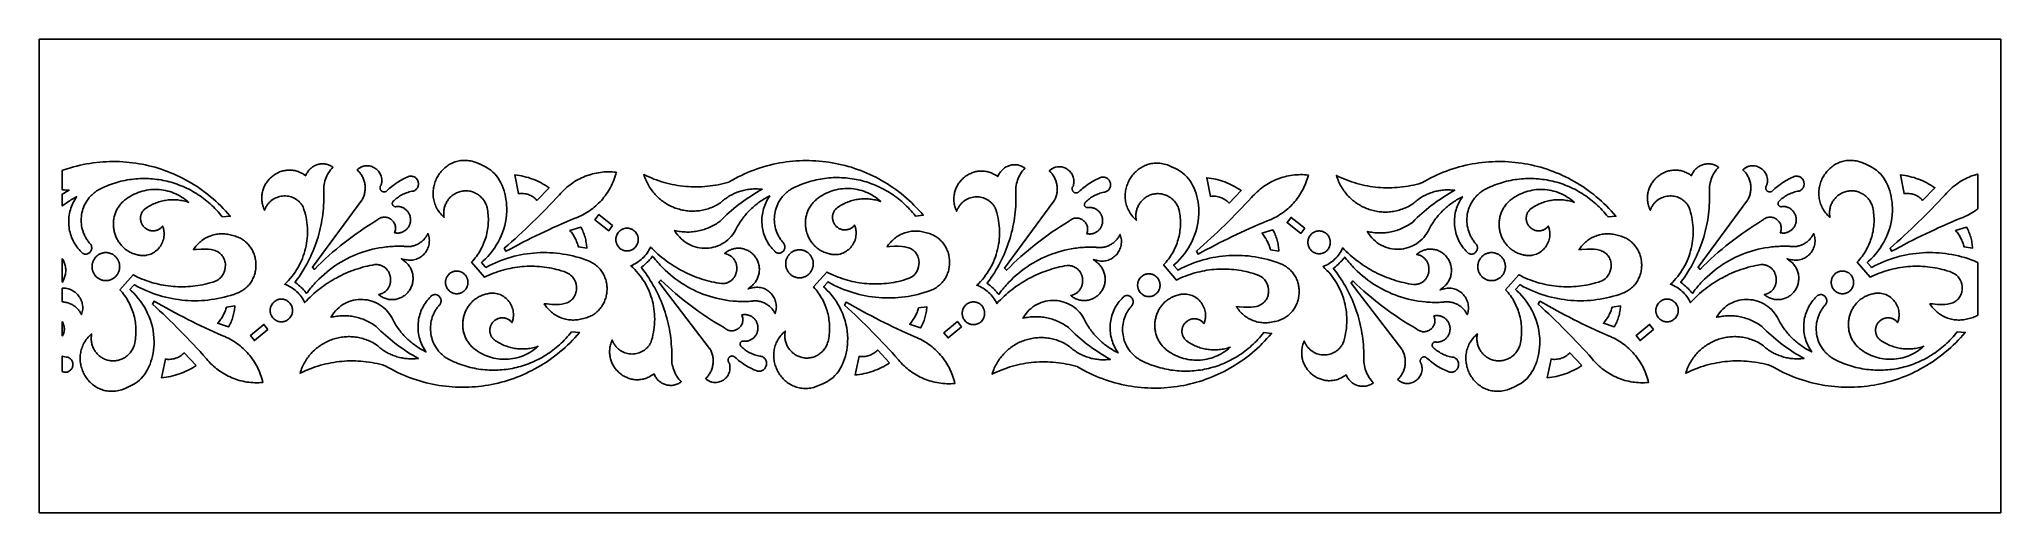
# Model space of a CAD drawing. Extents: x -425 to 425, y -102 to 102.
import ezdxf

# ---------------------------------------------------------------- set-up
doc = ezdxf.new("R2010")
doc.units = 0
doc.header["$MEASUREMENT"] = 0
doc.layers.add('LAYER_1', color=18, linetype='CONTINUOUS')

msp = doc.modelspace()

# ---------------------------------------------------------------- linework, layer by layer
at = {"layer": 'LAYER_1'}
for points in [[(425, -102.5), (425, 102.5), (-425, 102.5), (-425, -102.5)], [(-391.66, 49.57), (-390.23, 49.52), (-388.81, 49.45), (-387.39, 49.35), (-385.98, 49.21), (-384.56, 49.05), (-383.15, 48.86), (-381.75, 48.63), (-380.35, 48.37), (-378.96, 48.09), (-377.57, 47.77), (-376.19, 47.43), (-374.82, 47.05), (-373.45, 46.64), (-372.09, 46.21), (-370.74, 45.74), (-369.4, 45.25), (-368.07, 44.72), (-366.75, 44.17), (-365.44, 43.58), (-364.14, 42.97), (-362.85, 42.33), (-361.58, 41.66), (-360.32, 40.95), (-359.07, 40.23), (-357.83, 39.47), (-356.61, 38.68), (-355.4, 37.86), (-354.21, 37.02), (-353.04, 36.15), (-351.88, 35.25), (-350.74, 34.32), (-349.61, 33.36), (-348.5, 32.37), (-347.41, 31.36), (-346.34, 30.32), (-345.29, 29.25), (-344.26, 28.15), (-343.25, 27.02), (-342.26, 25.87), (-345.67, 25.55), (-346.28, 26.32), (-346.9, 27.06), (-347.53, 27.79), (-348.18, 28.51), (-348.84, 29.2), (-349.52, 29.88), (-350.2, 30.54), (-350.9, 31.19), (-351.61, 31.81), (-352.33, 32.42), (-353.07, 33.01), (-353.81, 33.59), (-354.56, 34.14), (-355.33, 34.68), (-356.1, 35.2), (-356.88, 35.7), (-357.67, 36.18), (-358.47, 36.65), (-359.28, 37.1), (-360.1, 37.53), (-360.93, 37.94), (-361.76, 38.33), (-362.6, 38.7), (-363.45, 39.06), (-364.3, 39.4), (-365.16, 39.71), (-366.03, 40.01), (-366.9, 40.29), (-367.77, 40.56), (-368.66, 40.8), (-369.54, 41.02), (-370.43, 41.23), (-371.33, 41.41), (-372.23, 41.58), (-373.13, 41.73), (-374.03, 41.85), (-374.94, 41.96), (-375.85, 42.05), (-376.77, 42.12), (-377.68, 42.17), (-378.6, 42.2), (-379.51, 42.21), (-380.43, 42.2), (-381.35, 42.17), (-382.27, 42.12), (-383.19, 42.05), (-384.11, 41.96), (-385.02, 41.85), (-385.94, 41.72), (-386.86, 41.57), (-387.77, 41.4), (-388.68, 41.21), (-389.59, 40.99), (-390.5, 40.76), (-391.4, 40.51), (-392.3, 40.23), (-393.2, 39.94), (-394.09, 39.62), (-394.98, 39.29), (-395.86, 38.93), (-396.74, 38.55), (-397.62, 38.15), (-398.49, 37.73), (-399.35, 37.28), (-399.37, 37.28), (-399.75, 37.05), (-400.12, 36.81), (-400.48, 36.56), (-400.83, 36.3), (-401.17, 36.04), (-401.5, 35.77), (-401.82, 35.48), (-402.13, 35.2), (-402.44, 34.9), (-402.73, 34.6), (-403.01, 34.29), (-403.29, 33.97), (-403.55, 33.64), (-403.81, 33.31), (-404.28, 32.64), (-404.72, 31.93), (-405.12, 31.21), (-405.47, 30.47), (-405.79, 29.72), (-406.06, 28.95), (-406.3, 28.16), (-406.49, 27.37), (-406.64, 26.57), (-406.74, 25.76), (-406.81, 24.94), (-406.83, 24.12), (-406.8, 23.3), (-406.74, 22.48), (-406.63, 21.67), (-406.47, 20.86), (-406.27, 20.05), (-406.03, 19.26), (-405.89, 18.86), (-405.74, 18.47), (-405.58, 18.08), (-405.4, 17.7), (-405.22, 17.31), (-405.02, 16.94), (-404.81, 16.56), (-404.59, 16.19), (-404.36, 15.83), (-404.12, 15.47), (-403.87, 15.11), (-403.6, 14.76), (-403.32, 14.42), (-403.03, 14.08), (-403.02, 14.06), (-402.83, 13.85), (-402.67, 13.63), (-402.53, 13.4), (-402.42, 13.15), (-402.34, 12.9), (-402.28, 12.64), (-402.25, 12.38), (-402.24, 12.12), (-402.26, 11.85), (-402.31, 11.59), (-402.38, 11.34), (-402.47, 11.09), (-402.59, 10.85), (-402.74, 10.62), (-402.91, 10.41), (-403.1, 10.21), (-403.12, 10.19), (-403.31, 10.02), (-403.51, 9.86), (-403.73, 9.74), (-403.95, 9.63), (-404.18, 9.55), (-404.42, 9.5), (-404.66, 9.47), (-404.9, 9.46), (-405.14, 9.48), (-405.37, 9.52), (-405.61, 9.58), (-405.83, 9.67), (-406.05, 9.78), (-406.26, 9.92), (-406.46, 10.08), (-406.64, 10.27), (-406.66, 10.29), (-407.22, 10.85), (-407.75, 11.43), (-408.26, 12.03), (-408.73, 12.65), (-409.17, 13.29), (-409.59, 13.94), (-409.97, 14.61), (-410.33, 15.29), (-410.65, 15.98), (-410.95, 16.68), (-411.21, 17.39), (-411.45, 18.12), (-411.65, 18.85), (-411.83, 19.59), (-411.97, 20.33), (-412.08, 21.08), (-412.16, 21.84), (-412.22, 22.59), (-412.24, 23.35), (-412.22, 24.11), (-412.18, 24.87), (-412.11, 25.63), (-412, 26.39), (-411.87, 27.14), (-411.7, 27.89), (-411.49, 28.64), (-411.26, 29.37), (-411, 30.11), (-410.7, 30.83), (-410.37, 31.54), (-410, 32.24), (-409.61, 32.94), (-408.78, 34.3), (-410.17, 33.54), (-410.71, 33.24), (-411.25, 32.93), (-411.78, 32.61), (-412.3, 32.28), (-412.81, 31.94), (-413.32, 31.58), (-413.82, 31.22), (-414.31, 30.85), (-414.8, 30.47), (-415, 30.31), (-415, 35.44), (-414.49, 35.75), (-413.33, 36.42), (-412.08, 37.12), (-413.51, 37.23), (-414.08, 37.26), (-414.65, 37.28), (-415, 37.28), (-415, 45.7), (-414.29, 45.96), (-412.91, 46.42), (-411.51, 46.86), (-410.11, 47.26), (-408.71, 47.62), (-407.3, 47.96), (-405.89, 48.26), (-404.48, 48.54), (-403.06, 48.78), (-401.64, 48.98), (-400.21, 49.16), (-398.79, 49.31), (-397.36, 49.42), (-395.93, 49.5), (-394.51, 49.56), (-393.08, 49.58)], [(-301.8, 48.56), (-301.38, 48.52), (-300.96, 48.46), (-300.54, 48.38), (-300.13, 48.27), (-299.71, 48.14), (-299.31, 47.99), (-298.91, 47.81), (-298.51, 47.6), (-298.13, 47.37), (-297.75, 47.11), (-298.27, 46.53), (-298.77, 45.93), (-299.22, 45.31), (-299.64, 44.66), (-300.03, 43.99), (-300.37, 43.31), (-300.68, 42.6), (-300.95, 41.89), (-301.19, 41.15), (-301.38, 40.41), (-301.53, 39.65), (-301.64, 38.89), (-301.71, 38.12), (-301.74, 37.34), (-301.73, 36.56), (-301.67, 35.77), (-301.65, 34.48), (-301.66, 33.2), (-301.7, 31.91), (-301.76, 30.63), (-301.85, 29.35), (-301.97, 28.08), (-302.12, 26.81), (-302.28, 25.54), (-302.48, 24.28), (-302.7, 23.03), (-302.95, 21.78), (-303.23, 20.53), (-303.52, 19.3), (-303.85, 18.07), (-304.2, 16.85), (-304.58, 15.63), (-304.98, 14.43), (-305.4, 13.23), (-305.85, 12.04), (-306.33, 10.87), (-306.83, 9.7), (-307.36, 8.54), (-307.9, 7.39), (-308.48, 6.26), (-309.08, 5.13), (-309.7, 4.02), (-310.34, 2.92), (-311.01, 1.84), (-311.7, 0.76), (-312.42, -0.3), (-313.16, -1.34), (-313.92, -2.37), (-314.19, -2.73), (-313.83, -2.99), (-313.23, -3.44), (-312.65, -3.92), (-312.08, -4.41), (-311.52, -4.92), (-310.98, -5.44), (-310.46, -5.99), (-309.95, -6.55), (-309.46, -7.12), (-309.12, -7.54), (-308.8, -7.11), (-308.33, -6.49), (-307.86, -5.88), (-307.38, -5.29), (-306.89, -4.7), (-306.39, -4.11), (-305.89, -3.54), (-305.38, -2.98), (-304.86, -2.42), (-303.79, -1.34), (-302.7, -0.29), (-301.58, 0.72), (-300.43, 1.69), (-299.26, 2.63), (-298.06, 3.52), (-296.84, 4.38), (-295.59, 5.21), (-294.32, 5.99), (-293.03, 6.73), (-291.71, 7.44), (-290.38, 8.1), (-289.03, 8.72), (-287.66, 9.3), (-286.27, 9.84), (-284.87, 10.34), (-283.45, 10.79), (-282.02, 11.21), (-280.58, 11.57), (-279.12, 11.9), (-277.65, 12.18), (-276.17, 12.41), (-275.42, 12.51), (-274.68, 12.6), (-273.93, 12.68), (-273.18, 12.75), (-272.43, 12.8), (-271.67, 12.84), (-270.92, 12.88), (-270.16, 12.9), (-269.4, 12.9), (-268.64, 12.9), (-267.88, 12.88), (-267.12, 12.86), (-266.71, 12.8), (-266.3, 12.75), (-265.9, 12.73), (-265.49, 12.72), (-265.09, 12.72), (-264.69, 12.75), (-264.29, 12.79), (-263.9, 12.84), (-263.51, 12.92), (-263.12, 13), (-262.74, 13.11), (-262.37, 13.22), (-261.99, 13.36), (-261.63, 13.5), (-261.27, 13.67), (-260.92, 13.84), (-260.57, 14.03), (-260.23, 14.23), (-259.9, 14.45), (-259.58, 14.68), (-259.27, 14.93), (-258.97, 15.18), (-258.67, 15.45), (-258.39, 15.73), (-258.11, 16.03), (-257.85, 16.33), (-257.6, 16.65), (-257.36, 16.98), (-257.14, 17.32), (-256.92, 17.67), (-256.72, 18.03), (-256.53, 18.4), (-256.33, 17.81), (-256.17, 17.22), (-256.06, 16.62), (-255.98, 16.03), (-255.95, 15.45), (-255.96, 14.87), (-256.01, 14.3), (-256.1, 13.74), (-256.22, 13.19), (-256.38, 12.66), (-256.57, 12.14), (-256.8, 11.63), (-257.05, 11.14), (-257.34, 10.67), (-257.66, 10.22), (-258, 9.79), (-258.37, 9.38), (-258.76, 9), (-259.18, 8.64), (-259.62, 8.31), (-260.08, 8.01), (-260.56, 7.74), (-261.06, 7.51), (-261.58, 7.3), (-262.11, 7.13), (-262.66, 7), (-263.22, 6.91), (-263.79, 6.85), (-264.37, 6.84), (-264.97, 6.87), (-265.57, 6.94), (-266.18, 7.06), (-268.07, 7.5), (-266.53, 6.3), (-266.15, 5.98), (-265.79, 5.65), (-265.46, 5.3), (-265.14, 4.94), (-264.84, 4.57), (-264.57, 4.18), (-264.32, 3.78), (-264.09, 3.38), (-263.88, 2.96), (-263.69, 2.53), (-263.53, 2.1), (-263.39, 1.66), (-263.27, 1.21), (-263.17, 0.76), (-263.09, 0.3), (-263.04, -0.16), (-263.01, -0.62), (-263, -1.08), (-263.02, -1.54), (-263.05, -2), (-263.11, -2.46), (-263.2, -2.92), (-263.3, -3.37), (-263.43, -3.82), (-263.58, -4.27), (-263.76, -4.71), (-263.96, -5.14), (-264.18, -5.56), (-264.43, -5.97), (-264.7, -6.38), (-264.99, -6.77), (-265.31, -7.15), (-265.62, -7.49), (-265.95, -7.81), (-266.29, -8.11), (-266.64, -8.39), (-267, -8.65), (-267.37, -8.89), (-267.75, -9.12), (-268.14, -9.32), (-268.53, -9.5), (-268.93, -9.66), (-269.34, -9.8), (-269.76, -9.93), (-270.17, -10.03), (-270.6, -10.11), (-271.02, -10.17), (-271.45, -10.21), (-271.88, -10.23), (-272.3, -10.23), (-272.73, -10.21), (-273.16, -10.17), (-273.59, -10.11), (-274.01, -10.02), (-274.43, -9.92), (-274.85, -9.8), (-275.26, -9.65), (-275.67, -9.49), (-276.07, -9.3), (-276.46, -9.09), (-276.85, -8.87), (-277.22, -8.62), (-277.59, -8.35), (-277.95, -8.05), (-277.59, -7.97), (-277.24, -7.88), (-276.91, -7.77), (-276.59, -7.64), (-276.29, -7.51), (-276, -7.36), (-275.72, -7.2), (-275.45, -7.03), (-275.2, -6.84), (-274.95, -6.65), (-274.73, -6.45), (-274.51, -6.24), (-274.31, -6.02), (-274.12, -5.79), (-273.94, -5.55), (-273.78, -5.31), (-273.63, -5.06), (-273.49, -4.8), (-273.36, -4.54), (-273.24, -4.27), (-273.14, -4), (-273.05, -3.72), (-272.97, -3.44), (-272.9, -3.16), (-272.85, -2.88), (-272.81, -2.59), (-272.78, -2.3), (-272.76, -2.01), (-272.75, -1.72), (-272.75, -1.42), (-272.77, -1.13), (-272.8, -0.84), (-272.84, -0.55), (-272.89, -0.27), (-272.95, 0.02), (-273.02, 0.3), (-273.11, 0.58), (-273.21, 0.85), (-273.31, 1.12), (-273.43, 1.39), (-273.56, 1.65), (-273.7, 1.9), (-273.85, 2.15), (-274.02, 2.39), (-274.19, 2.62), (-274.37, 2.85), (-274.57, 3.06), (-274.77, 3.27), (-274.99, 3.47), (-275.22, 3.66), (-275.45, 3.83), (-275.7, 4), (-275.96, 4.15), (-276.23, 4.3), (-276.5, 4.43), (-276.79, 4.55), (-277.09, 4.65), (-277.4, 4.74), (-277.72, 4.81), (-278.05, 4.87), (-278.38, 4.92), (-278.73, 4.95), (-279.09, 4.96), (-279.46, 4.95), (-279.51, 4.95), (-280.6, 4.76), (-281.68, 4.54), (-282.76, 4.3), (-283.83, 4.05), (-284.9, 3.76), (-285.95, 3.46), (-287, 3.14), (-288.04, 2.79), (-289.08, 2.42), (-290.1, 2.04), (-291.12, 1.63), (-292.13, 1.2), (-293.13, 0.75), (-294.12, 0.28), (-295.09, -0.21), (-296.06, -0.73), (-297.02, -1.26), (-297.97, -1.81), (-298.91, -2.38), (-299.83, -2.97), (-300.75, -3.58), (-301.65, -4.21), (-302.54, -4.85), (-303.41, -5.52), (-304.28, -6.2), (-305.13, -6.91), (-305.97, -7.63), (-306.79, -8.37), (-307.6, -9.12), (-308.39, -9.9), (-309.18, -10.69), (-309.94, -11.5), (-310.29, -10.82), (-310.66, -10.16), (-311.07, -9.52), (-311.5, -8.9), (-311.97, -8.31), (-312.46, -7.74), (-312.97, -7.2), (-313.51, -6.68), (-314.08, -6.19), (-314.67, -5.72), (-315.28, -5.29), (-315.91, -4.89), (-316.56, -4.51), (-317.22, -4.17), (-317.91, -3.86), (-318.62, -3.58), (-317.78, -2.77), (-316.98, -1.94), (-316.21, -1.08), (-315.48, -0.19), (-314.79, 0.72), (-314.13, 1.65), (-313.51, 2.6), (-312.92, 3.58), (-312.37, 4.57), (-311.86, 5.58), (-311.39, 6.6), (-310.96, 7.64), (-310.56, 8.7), (-310.2, 9.77), (-309.89, 10.85), (-309.61, 11.94), (-309.37, 13.04), (-309.16, 14.15), (-309, 15.26), (-308.88, 16.39), (-308.8, 17.51), (-308.76, 18.65), (-308.76, 19.78), (-308.81, 20.92), (-308.89, 22.05), (-309.02, 23.19), (-309.18, 24.32), (-309.39, 25.45), (-309.65, 26.58), (-309.94, 27.7), (-310.28, 28.82), (-310.66, 29.93), (-310.69, 29.99), (-310.88, 30.31), (-311.08, 30.62), (-311.29, 30.91), (-311.5, 31.19), (-311.72, 31.47), (-311.95, 31.73), (-312.19, 31.98), (-312.43, 32.21), (-312.68, 32.44), (-312.93, 32.66), (-313.2, 32.86), (-313.46, 33.06), (-313.74, 33.24), (-314.01, 33.41), (-314.3, 33.57), (-314.58, 33.72), (-315.17, 33.98), (-315.76, 34.21), (-316.37, 34.38), (-316.99, 34.52), (-317.62, 34.61), (-318.25, 34.66), (-318.87, 34.67), (-319.5, 34.63), (-320.13, 34.55), (-320.74, 34.43), (-321.35, 34.27), (-321.95, 34.06), (-322.54, 33.82), (-323.11, 33.53), (-323.65, 33.21), (-324.18, 32.84), (-324.44, 32.64), (-324.69, 32.43), (-324.93, 32.21), (-325.17, 31.98), (-325.4, 31.74), (-325.62, 31.5), (-325.83, 31.24), (-326.04, 30.97), (-326.23, 30.69), (-326.42, 30.4), (-326.6, 30.1), (-326.77, 29.79), (-326.93, 29.48), (-327.08, 29.15), (-327.22, 28.81), (-327.35, 28.47), (-327.58, 28.99), (-327.79, 29.51), (-327.97, 30.03), (-328.13, 30.55), (-328.26, 31.06), (-328.37, 31.58), (-328.46, 32.09), (-328.52, 32.6), (-328.56, 33.1), (-328.58, 33.6), (-328.57, 34.1), (-328.55, 34.59), (-328.5, 35.08), (-328.44, 35.56), (-328.36, 36.04), (-328.25, 36.51), (-328.13, 36.97), (-327.99, 37.43), (-327.83, 37.88), (-327.66, 38.32), (-327.47, 38.75), (-327.26, 39.17), (-327.03, 39.59), (-326.79, 39.99), (-326.54, 40.39), (-326.27, 40.78), (-325.99, 41.15), (-325.69, 41.51), (-325.38, 41.86), (-325.06, 42.2), (-324.73, 42.53), (-324.38, 42.84), (-324.02, 43.15), (-323.66, 43.43), (-323.28, 43.71), (-322.89, 43.97), (-322.49, 44.21), (-322.09, 44.44), (-321.67, 44.65), (-321.25, 44.85), (-320.82, 45.03), (-320.39, 45.2), (-319.94, 45.34), (-319.49, 45.47), (-319.04, 45.58), (-318.58, 45.68), (-318.11, 45.75), (-317.64, 45.8), (-317.17, 45.84), (-316.7, 45.85), (-316.22, 45.85), (-315.73, 45.82), (-315.25, 45.77), (-314.77, 45.7), (-314.28, 45.61), (-313.8, 45.49), (-313.31, 45.36), (-312.82, 45.2), (-312.34, 45.01), (-311.86, 44.8), (-311.37, 44.57), (-310.89, 44.31), (-310.42, 44.03), (-309.94, 43.72), (-309.52, 43.43), (-309.32, 43.9), (-309.12, 44.32), (-308.9, 44.72), (-308.67, 45.1), (-308.41, 45.46), (-308.14, 45.8), (-307.85, 46.13), (-307.55, 46.44), (-307.23, 46.72), (-306.9, 46.99), (-306.55, 47.24), (-306.2, 47.47), (-305.83, 47.67), (-305.46, 47.86), (-305.07, 48.02), (-304.68, 48.17), (-304.28, 48.29), (-303.88, 48.39), (-303.47, 48.47), (-303.05, 48.53), (-302.64, 48.56), (-302.22, 48.57)], [(-282.34, 47.7), (-281.84, 47.63), (-281.36, 47.52), (-280.88, 47.37), (-280.41, 47.19), (-279.97, 46.97), (-279.53, 46.71), (-279.12, 46.43), (-278.73, 46.12), (-278.37, 45.77), (-278.03, 45.4), (-277.72, 45), (-277.44, 44.58), (-277.19, 44.13), (-276.98, 43.67), (-276.81, 43.18), (-276.68, 42.67), (-276.63, 42.41), (-276.59, 42.15), (-276.57, 41.88), (-276.55, 41.61), (-276.54, 41.33), (-276.55, 41.05), (-276.57, 40.77), (-276.61, 40.49), (-276.65, 40.2), (-276.71, 39.91), (-276.78, 39.61), (-276.87, 39.32), (-277, 39.16), (-277.11, 39), (-277.19, 38.83), (-277.26, 38.67), (-277.3, 38.5), (-277.33, 38.33), (-277.34, 38.17), (-277.33, 38.01), (-277.31, 37.85), (-277.27, 37.69), (-277.22, 37.54), (-277.16, 37.39), (-277.08, 37.25), (-276.99, 37.12), (-276.89, 37), (-276.78, 36.88), (-276.66, 36.77), (-276.53, 36.68), (-276.4, 36.59), (-276.26, 36.52), (-276.11, 36.46), (-275.96, 36.41), (-275.81, 36.38), (-275.65, 36.37), (-275.49, 36.37), (-275.33, 36.39), (-275.16, 36.42), (-275, 36.47), (-274.84, 36.55), (-274.68, 36.64), (-274.53, 36.76), (-274.38, 36.9), (-273.86, 37.38), (-273.33, 37.85), (-272.79, 38.32), (-272.24, 38.76), (-271.68, 39.2), (-271.11, 39.62), (-270.53, 40.02), (-269.95, 40.42), (-269.35, 40.8), (-268.75, 41.17), (-268.13, 41.52), (-267.51, 41.86), (-266.89, 42.18), (-266.25, 42.49), (-265.61, 42.78), (-264.96, 43.06), (-264.61, 43.16), (-264.26, 43.22), (-263.91, 43.23), (-263.57, 43.21), (-263.23, 43.15), (-262.91, 43.06), (-262.59, 42.93), (-262.29, 42.78), (-262.01, 42.59), (-261.75, 42.37), (-261.51, 42.13), (-261.3, 41.86), (-261.12, 41.56), (-260.96, 41.25), (-260.84, 40.91), (-260.75, 40.55), (-260.75, 40.54), (-260.69, 40.19), (-260.67, 39.84), (-260.69, 39.5), (-260.74, 39.16), (-260.83, 38.84), (-260.95, 38.53), (-261.1, 38.24), (-261.27, 37.96), (-261.48, 37.7), (-261.71, 37.47), (-261.96, 37.26), (-262.24, 37.08), (-262.54, 36.92), (-262.85, 36.8), (-263.19, 36.71), (-263.53, 36.66), (-263.58, 36.66), (-264.14, 36.53), (-264.7, 36.39), (-265.25, 36.22), (-265.79, 36.04), (-266.33, 35.83), (-266.86, 35.61), (-267.38, 35.36), (-267.89, 35.1), (-268.39, 34.82), (-268.88, 34.52), (-269.35, 34.2), (-269.82, 33.86), (-270.27, 33.51), (-270.72, 33.13), (-271.15, 32.74), (-271.56, 32.34), (-271.73, 32.14), (-271.86, 31.94), (-271.95, 31.72), (-271.99, 31.5), (-271.99, 31.28), (-271.96, 31.07), (-271.9, 30.86), (-271.8, 30.66), (-271.68, 30.48), (-271.53, 30.33), (-271.36, 30.19), (-271.17, 30.09), (-270.96, 30.02), (-270.73, 29.99), (-270.49, 30.01), (-270.37, 30.03), (-270.24, 30.07), (-269.91, 30.09), (-269.59, 30.09), (-269.26, 30.07), (-268.95, 30.03), (-268.63, 29.98), (-268.33, 29.9), (-268.03, 29.82), (-267.74, 29.71), (-267.45, 29.59), (-267.18, 29.46), (-266.91, 29.31), (-266.65, 29.14), (-266.4, 28.97), (-266.16, 28.78), (-265.93, 28.57), (-265.71, 28.36), (-265.51, 28.13), (-265.31, 27.9), (-265.13, 27.65), (-264.96, 27.39), (-264.81, 27.12), (-264.66, 26.85), (-264.54, 26.56), (-264.43, 26.27), (-264.33, 25.97), (-264.25, 25.67), (-264.19, 25.36), (-264.14, 25.04), (-264.11, 24.71), (-264.1, 24.39), (-264.1, 24.05), (-264.13, 23.72), (-264.17, 23.4), (-264.23, 23.09), (-264.31, 22.79), (-264.39, 22.49), (-264.5, 22.2), (-264.62, 21.92), (-264.75, 21.65), (-264.89, 21.39), (-265.05, 21.14), (-265.22, 20.89), (-265.4, 20.66), (-265.6, 20.44), (-265.8, 20.22), (-266.01, 20.02), (-266.23, 19.83), (-266.47, 19.66), (-266.71, 19.49), (-266.96, 19.34), (-267.21, 19.2), (-267.48, 19.07), (-267.75, 18.96), (-268.02, 18.86), (-268.3, 18.77), (-268.59, 18.7), (-268.88, 18.65), (-269.18, 18.61), (-269.48, 18.59), (-269.78, 18.58), (-270.08, 18.59), (-270.39, 18.62), (-270.7, 18.66), (-271.01, 18.72), (-270.84, 19.17), (-270.72, 19.62), (-270.64, 20.06), (-270.6, 20.49), (-270.6, 20.91), (-270.64, 21.33), (-270.71, 21.73), (-270.82, 22.11), (-270.96, 22.49), (-271.13, 22.85), (-271.32, 23.19), (-271.55, 23.51), (-271.8, 23.81), (-272.07, 24.09), (-272.36, 24.35), (-272.67, 24.59), (-273, 24.8), (-273.34, 24.99), (-273.69, 25.15), (-274.06, 25.28), (-274.44, 25.38), (-274.82, 25.44), (-275.21, 25.48), (-275.6, 25.48), (-276, 25.45), (-276.39, 25.37), (-276.79, 25.27), (-277.18, 25.12), (-277.56, 24.93), (-277.94, 24.7), (-278.3, 24.42), (-278.66, 24.11), (-280.5, 22.99), (-282.33, 21.84), (-284.13, 20.67), (-285.92, 19.46), (-287.69, 18.23), (-289.44, 16.97), (-291.16, 15.68), (-292.87, 14.37), (-294.56, 13.02), (-296.22, 11.65), (-297.87, 10.26), (-299.49, 8.83), (-301.09, 7.38), (-302.67, 5.91), (-304.23, 4.41), (-305.76, 2.88), (-306.62, 3.8), (-285.19, 32.87), (-285.17, 32.91), (-284.94, 33.32), (-284.74, 33.73), (-284.55, 34.14), (-284.39, 34.57), (-284.24, 34.99), (-284.12, 35.42), (-284.01, 35.86), (-283.92, 36.29), (-283.85, 36.73), (-283.8, 37.17), (-283.77, 37.61), (-283.76, 38.05), (-283.76, 38.49), (-283.78, 38.93), (-283.83, 39.37), (-283.89, 39.8), (-283.96, 40.23), (-284.06, 40.66), (-284.18, 41.08), (-284.31, 41.5), (-284.46, 41.92), (-284.62, 42.32), (-284.81, 42.72), (-285.01, 43.12), (-285.23, 43.5), (-285.47, 43.88), (-285.72, 44.25), (-285.99, 44.6), (-286.28, 44.95), (-286.59, 45.29), (-286.91, 45.61), (-287.25, 45.92), (-287.02, 46.13), (-286.79, 46.33), (-286.56, 46.51), (-286.33, 46.67), (-286.09, 46.83), (-285.85, 46.97), (-285.6, 47.1), (-285.36, 47.22), (-285.11, 47.32), (-284.86, 47.41), (-284.61, 47.49), (-284.36, 47.56), (-283.85, 47.66), (-283.35, 47.72), (-282.84, 47.73)], [(-239.95, 50.06), (-239.32, 50.01), (-238.67, 49.93), (-238.02, 49.82), (-237.37, 49.68), (-236.71, 49.5), (-236.04, 49.29), (-234.25, 48.53), (-232.5, 47.72), (-231.66, 47.28), (-230.85, 46.81), (-230.07, 46.31), (-229.32, 45.77), (-228.45, 45.02), (-227.64, 44.2), (-226.89, 43.32), (-226.19, 42.37), (-225.56, 41.36), (-224.98, 40.31), (-224.46, 39.2), (-224, 38.06), (-223.6, 36.87), (-223.26, 35.66), (-222.97, 34.43), (-222.75, 33.17), (-222.58, 31.91), (-222.47, 30.64), (-222.42, 29.36), (-222.43, 28.09), (-222.52, 26.5), (-222.69, 24.93), (-222.96, 23.38), (-223.31, 21.86), (-223.73, 20.36), (-224.24, 18.89), (-224.81, 17.45), (-225.46, 16.04), (-226.17, 14.67), (-226.95, 13.34), (-227.78, 12.06), (-228.68, 10.82), (-229.63, 9.63), (-230.62, 8.48), (-231.67, 7.4), (-232.76, 6.36), (-233.34, 5.85), (-231.7, 3.98), (-231.48, 3.73), (-231.19, 3.89), (-229.9, 4.55), (-228.59, 5.18), (-227.28, 5.77), (-225.95, 6.32), (-224.61, 6.84), (-223.26, 7.32), (-221.9, 7.76), (-220.54, 8.16), (-219.16, 8.53), (-217.78, 8.86), (-216.39, 9.15), (-214.99, 9.41), (-213.59, 9.62), (-212.18, 9.8), (-210.77, 9.94), (-209.36, 10.05), (-207.95, 10.11), (-206.53, 10.14), (-205.11, 10.13), (-203.7, 10.08), (-202.28, 10), (-200.87, 9.87), (-199.45, 9.71), (-198.05, 9.51), (-196.64, 9.27), (-195.24, 9), (-193.84, 8.68), (-192.46, 8.33), (-191.07, 7.94), (-189.7, 7.51), (-188.33, 7.04), (-186.97, 6.53), (-186.42, 6.29), (-185.88, 6.03), (-185.37, 5.75), (-184.88, 5.45), (-184.4, 5.14), (-183.95, 4.81), (-183.52, 4.47), (-183.1, 4.11), (-182.71, 3.74), (-182.34, 3.36), (-181.98, 2.96), (-181.65, 2.55), (-181.34, 2.13), (-181.04, 1.7), (-180.77, 1.26), (-180.51, 0.81), (-180.28, 0.35), (-180.06, -0.11), (-179.86, -0.58), (-179.69, -1.06), (-179.53, -1.55), (-179.39, -2.04), (-179.27, -2.53), (-179.17, -3.03), (-179.08, -3.53), (-179.02, -4.03), (-178.98, -4.54), (-178.95, -5.05), (-178.94, -5.55), (-178.95, -6.06), (-178.98, -6.57), (-179.03, -7.07), (-179.09, -7.57), (-179.18, -8.07), (-179.28, -8.57), (-179.4, -9.06), (-179.53, -9.55), (-179.69, -10.03), (-179.86, -10.51), (-180.05, -10.98), (-180.26, -11.44), (-180.49, -11.9), (-180.73, -12.34), (-180.99, -12.78), (-181.27, -13.2), (-181.57, -13.62), (-181.88, -14.02), (-182.21, -14.42), (-182.56, -14.8), (-182.92, -15.16), (-183.31, -15.51), (-183.7, -15.85), (-184.12, -16.17), (-184.55, -16.48), (-185, -16.77), (-185.46, -17.04), (-185.94, -17.3), (-186.44, -17.53), (-186.96, -17.75), (-187.49, -17.95), (-188.03, -18.13), (-188.6, -18.28), (-189.18, -18.41), (-189.77, -18.53), (-189.81, -18.53), (-190.4, -18.68), (-190.99, -18.81), (-191.59, -18.91), (-192.18, -18.98), (-192.77, -19.03), (-193.36, -19.06), (-193.95, -19.06), (-194.54, -19.03), (-195.12, -18.99), (-195.7, -18.92), (-196.28, -18.82), (-196.85, -18.71), (-197.41, -18.57), (-197.97, -18.41), (-198.52, -18.22), (-199.07, -18.02), (-199.6, -17.79), (-200.13, -17.54), (-200.65, -17.27), (-201.15, -16.98), (-201.65, -16.67), (-202.13, -16.34), (-202.6, -15.99), (-203.06, -15.62), (-203.51, -15.23), (-203.94, -14.82), (-204.35, -14.39), (-204.75, -13.95), (-205.13, -13.48), (-205.5, -13), (-205.85, -12.5), (-206.18, -11.98), (-204.96, -12.11), (-202.9, -12.27), (-201.31, -12.33), (-199.7, -12.28), (-198.54, -12.16), (-197.39, -11.94), (-196.82, -11.77), (-196.26, -11.57), (-195.72, -11.32), (-195.21, -11.03), (-194.77, -10.72), (-194.35, -10.38), (-193.97, -10), (-193.61, -9.59), (-193.29, -9.15), (-193.01, -8.68), (-192.76, -8.18), (-192.56, -7.67), (-192.41, -7.17), (-192.3, -6.67), (-192.23, -6.15), (-192.19, -5.63), (-192.21, -4.59), (-192.37, -3.56), (-192.66, -2.56), (-193.06, -1.62), (-193.32, -1.17), (-193.59, -0.75), (-193.9, -0.36), (-194.24, 0), (-194.72, 0.43), (-195.24, 0.81), (-195.79, 1.13), (-196.37, 1.42), (-197.55, 1.89), (-198.77, 2.3), (-198.78, 2.3), (-199.82, 2.6), (-200.86, 2.88), (-201.91, 3.12), (-202.96, 3.35), (-204.02, 3.55), (-205.08, 3.72), (-206.14, 3.87), (-207.2, 3.99), (-208.26, 4.09), (-209.32, 4.16), (-210.39, 4.21), (-211.45, 4.23), (-212.52, 4.23), (-213.58, 4.2), (-214.65, 4.14), (-215.71, 4.07), (-216.77, 3.96), (-217.82, 3.84), (-218.88, 3.68), (-219.93, 3.51), (-220.97, 3.31), (-222.01, 3.08), (-223.05, 2.83), (-224.08, 2.55), (-225.11, 2.25), (-226.13, 1.93), (-227.15, 1.58), (-228.15, 1.2), (-229.15, 0.81), (-230.15, 0.38), (-231.13, -0.06), (-232.11, -0.53), (-237.66, 6.04), (-237.11, 6.63), (-236.58, 7.24), (-236.07, 7.86), (-235.58, 8.49), (-235.11, 9.14), (-234.66, 9.8), (-234.24, 10.47), (-233.83, 11.16), (-233.45, 11.85), (-233.08, 12.56), (-232.74, 13.27), (-232.43, 14), (-232.13, 14.73), (-231.86, 15.48), (-231.61, 16.23), (-231.38, 16.98), (-231.17, 17.75), (-230.99, 18.52), (-230.83, 19.3), (-230.7, 20.08), (-230.58, 20.86), (-230.49, 21.65), (-230.43, 22.45), (-230.39, 23.24), (-230.37, 24.04), (-230.38, 24.84), (-230.41, 25.64), (-230.47, 26.44), (-230.55, 27.25), (-230.65, 28.05), (-230.79, 28.85), (-230.94, 29.65), (-230.95, 29.67), (-231.09, 30.16), (-231.25, 30.63), (-231.44, 31.1), (-231.64, 31.55), (-231.87, 31.98), (-232.12, 32.4), (-232.39, 32.8), (-232.67, 33.19), (-232.97, 33.56), (-233.29, 33.91), (-233.63, 34.24), (-233.98, 34.56), (-234.34, 34.86), (-234.72, 35.14), (-235.11, 35.4), (-235.51, 35.64), (-235.92, 35.87), (-236.35, 36.07), (-236.78, 36.25), (-237.22, 36.41), (-237.67, 36.54), (-238.13, 36.66), (-238.59, 36.75), (-239.06, 36.82), (-239.53, 36.86), (-240.01, 36.88), (-240.49, 36.88), (-240.97, 36.85), (-241.46, 36.79), (-241.94, 36.71), (-242.43, 36.6), (-242.91, 36.47), (-243.34, 36.32), (-243.77, 36.16), (-244.18, 35.98), (-244.58, 35.78), (-244.96, 35.57), (-245.34, 35.33), (-245.7, 35.08), (-246.05, 34.82), (-246.38, 34.54), (-246.7, 34.25), (-247.01, 33.94), (-247.3, 33.62), (-247.58, 33.29), (-247.84, 32.94), (-248.09, 32.59), (-248.32, 32.22), (-248.53, 31.84), (-248.73, 31.46), (-248.91, 31.06), (-249.07, 30.66), (-249.22, 30.24), (-249.35, 29.83), (-249.46, 29.4), (-249.55, 28.97), (-249.62, 28.53), (-249.67, 28.09), (-249.7, 27.65), (-249.71, 27.2), (-249.7, 26.75), (-249.67, 26.3), (-249.61, 25.84), (-249.54, 25.38), (-250.06, 25.86), (-250.54, 26.36), (-250.99, 26.86), (-251.41, 27.37), (-251.81, 27.9), (-252.17, 28.43), (-252.5, 28.97), (-252.8, 29.51), (-253.08, 30.07), (-253.32, 30.63), (-253.54, 31.19), (-253.73, 31.76), (-253.9, 32.33), (-254.03, 32.91), (-254.14, 33.49), (-254.23, 34.07), (-254.29, 34.65), (-254.32, 35.23), (-254.33, 35.81), (-254.32, 36.39), (-254.28, 36.96), (-254.22, 37.54), (-254.13, 38.11), (-254.03, 38.67), (-253.9, 39.23), (-253.75, 39.78), (-253.58, 40.33), (-253.38, 40.87), (-253.17, 41.4), (-252.94, 41.93), (-252.68, 42.44), (-252.41, 42.95), (-252.12, 43.44), (-251.81, 43.92), (-251.48, 44.39), (-251.14, 44.84), (-250.78, 45.29), (-250.4, 45.71), (-250, 46.13), (-249.59, 46.52), (-249.17, 46.9), (-248.73, 47.26), (-248.27, 47.6), (-247.8, 47.93), (-247.32, 48.23), (-246.82, 48.52), (-246.31, 48.78), (-245.78, 49.02), (-245.25, 49.24), (-244.7, 49.43), (-244.14, 49.6), (-243.57, 49.75), (-242.99, 49.87), (-242.4, 49.96), (-241.8, 50.03), (-241.19, 50.07), (-240.58, 50.08)], [(-177.55, 45.09), (-176.69, 45.06), (-175.82, 45), (-174.95, 44.91), (-175.18, 44.05), (-175.44, 43.21), (-175.72, 42.37), (-176.02, 41.55), (-176.35, 40.74), (-176.7, 39.94), (-177.07, 39.16), (-177.47, 38.39), (-177.89, 37.63), (-178.33, 36.88), (-178.79, 36.16), (-179.27, 35.44), (-179.77, 34.75), (-180.3, 34.07), (-180.84, 33.4), (-181.4, 32.75), (-181.98, 32.12), (-182.58, 31.51), (-183.2, 30.92), (-183.83, 30.35), (-184.49, 29.79), (-185.16, 29.25), (-185.84, 28.74), (-186.55, 28.25), (-187.27, 27.77), (-188, 27.32), (-188.75, 26.89), (-189.51, 26.48), (-190.29, 26.1), (-191.08, 25.74), (-191.88, 25.4), (-192.7, 25.09), (-192.71, 25.08), (-192.74, 25.07), (-192.75, 25.07), (-194.67, 24.27), (-196.58, 23.45), (-198.49, 22.62), (-200.39, 21.78), (-202.29, 20.93), (-204.18, 20.06), (-206.06, 19.18), (-207.94, 18.28), (-209.81, 17.38), (-211.68, 16.46), (-213.54, 15.53), (-215.39, 14.58), (-217.24, 13.63), (-219.08, 12.66), (-220.92, 11.68), (-222.75, 10.68), (-223.46, 12), (-221.89, 13.37), (-220.34, 14.75), (-218.79, 16.14), (-217.26, 17.55), (-215.73, 18.96), (-214.21, 20.38), (-212.71, 21.81), (-211.21, 23.26), (-209.72, 24.71), (-208.24, 26.17), (-206.77, 27.65), (-205.31, 29.13), (-203.86, 30.63), (-202.42, 32.13), (-200.99, 33.64), (-199.57, 35.17), (-199.57, 35.17), (-199.54, 35.2), (-199.54, 35.21), (-198.96, 35.87), (-198.36, 36.51), (-197.74, 37.13), (-197.11, 37.73), (-196.46, 38.3), (-195.8, 38.86), (-195.12, 39.39), (-194.42, 39.9), (-193.72, 40.39), (-193, 40.85), (-192.26, 41.3), (-191.52, 41.72), (-190.76, 42.11), (-190, 42.48), (-189.22, 42.83), (-188.43, 43.16), (-187.63, 43.46), (-186.83, 43.73), (-186.02, 43.99), (-185.19, 44.21), (-184.37, 44.41), (-183.53, 44.59), (-182.69, 44.74), (-181.85, 44.86), (-180.99, 44.96), (-180.14, 45.03), (-179.28, 45.08), (-178.42, 45.1)], [(-217.94, 43.65), (-216.95, 43.5), (-215.96, 43.31), (-214.98, 43.1), (-214.01, 42.85), (-213.05, 42.58), (-212.09, 42.27), (-211.15, 41.93), (-210.21, 41.57), (-209.29, 41.17), (-208.38, 40.75), (-207.49, 40.29), (-206.6, 39.81), (-205.73, 39.3), (-204.88, 38.76), (-204.04, 38.19), (-209.34, 32.76), (-209.73, 33.17), (-210.15, 33.55), (-210.58, 33.91), (-211.03, 34.23), (-211.5, 34.52), (-211.99, 34.79), (-212.49, 35.02), (-213, 35.23), (-213.52, 35.4), (-214.06, 35.54), (-214.6, 35.64), (-215.15, 35.72), (-215.7, 35.76), (-216.25, 35.76), (-216.81, 35.73), (-217.37, 35.67), (-218.95, 43.77)], [(-91.29, 49.97), (-89.87, 49.93), (-88.45, 49.86), (-87.03, 49.75), (-85.61, 49.62), (-84.2, 49.46), (-82.79, 49.26), (-81.39, 49.03), (-79.99, 48.78), (-78.59, 48.49), (-77.21, 48.18), (-75.82, 47.83), (-74.45, 47.45), (-73.08, 47.05), (-71.73, 46.61), (-70.38, 46.15), (-69.04, 45.65), (-67.71, 45.13), (-66.39, 44.57), (-65.08, 43.99), (-63.78, 43.37), (-62.49, 42.73), (-61.21, 42.06), (-59.95, 41.36), (-58.7, 40.63), (-57.47, 39.87), (-56.25, 39.09), (-55.04, 38.27), (-53.85, 37.42), (-52.67, 36.55), (-51.51, 35.65), (-50.37, 34.72), (-49.25, 33.76), (-48.14, 32.78), (-47.05, 31.76), (-45.98, 30.72), (-44.93, 29.65), (-43.9, 28.55), (-42.89, 27.43), (-41.9, 26.27), (-45.31, 25.96), (-45.91, 26.72), (-46.53, 27.47), (-47.17, 28.2), (-47.82, 28.91), (-48.48, 29.61), (-49.15, 30.29), (-49.84, 30.95), (-50.54, 31.59), (-51.25, 32.22), (-51.97, 32.83), (-52.7, 33.42), (-53.44, 33.99), (-54.2, 34.55), (-54.96, 35.08), (-55.73, 35.6), (-56.52, 36.1), (-57.31, 36.59), (-58.11, 37.05), (-58.92, 37.5), (-59.74, 37.93), (-60.56, 38.34), (-61.39, 38.73), (-62.23, 39.11), (-63.08, 39.46), (-63.93, 39.8), (-64.79, 40.12), (-65.66, 40.42), (-66.53, 40.7), (-67.41, 40.96), (-68.29, 41.2), (-69.18, 41.43), (-70.07, 41.63), (-70.96, 41.82), (-71.86, 41.98), (-72.76, 42.13), (-73.67, 42.26), (-74.58, 42.37), (-75.49, 42.46), (-76.4, 42.53), (-77.32, 42.57), (-78.23, 42.6), (-79.15, 42.61), (-80.07, 42.6), (-80.98, 42.58), (-81.9, 42.53), (-82.82, 42.46), (-83.74, 42.37), (-84.66, 42.26), (-85.58, 42.13), (-86.49, 41.97), (-87.4, 41.8), (-88.32, 41.61), (-89.23, 41.4), (-90.13, 41.17), (-91.04, 40.91), (-91.94, 40.64), (-92.83, 40.34), (-93.73, 40.03), (-94.61, 39.69), (-95.5, 39.33), (-96.38, 38.95), (-97.25, 38.55), (-98.12, 38.13), (-98.98, 37.69), (-99, 37.68), (-99.38, 37.45), (-99.75, 37.21), (-100.11, 36.97), (-100.46, 36.71), (-100.8, 36.44), (-101.14, 36.17), (-101.46, 35.89), (-101.77, 35.6), (-102.07, 35.3), (-102.37, 35), (-102.65, 34.69), (-102.92, 34.37), (-103.19, 34.05), (-103.44, 33.72), (-103.92, 33.04), (-104.36, 32.34), (-104.75, 31.62), (-105.11, 30.88), (-105.42, 30.12), (-105.7, 29.35), (-105.93, 28.57), (-106.12, 27.77), (-106.27, 26.97), (-106.38, 26.16), (-106.44, 25.35), (-106.46, 24.53), (-106.44, 23.71), (-106.37, 22.89), (-106.26, 22.07), (-106.11, 21.26), (-105.91, 20.46), (-105.66, 19.66), (-105.52, 19.27), (-105.37, 18.87), (-105.21, 18.49), (-105.04, 18.1), (-104.85, 17.72), (-104.66, 17.34), (-104.45, 16.97), (-104.23, 16.6), (-104, 16.23), (-103.76, 15.87), (-103.5, 15.52), (-103.24, 15.17), (-102.96, 14.82), (-102.67, 14.49), (-102.65, 14.47), (-102.46, 14.26), (-102.3, 14.04), (-102.17, 13.8), (-102.06, 13.56), (-101.98, 13.3), (-101.92, 13.05), (-101.89, 12.78), (-101.88, 12.52), (-101.9, 12.26), (-101.94, 12), (-102.01, 11.74), (-102.11, 11.5), (-102.23, 11.26), (-102.37, 11.03), (-102.54, 10.81), (-102.74, 10.61), (-102.76, 10.6), (-102.95, 10.42), (-103.15, 10.27), (-103.36, 10.14), (-103.59, 10.04), (-103.82, 9.96), (-104.05, 9.9), (-104.29, 9.87), (-104.53, 9.87), (-104.77, 9.88), (-105.01, 9.92), (-105.24, 9.99), (-105.47, 10.08), (-105.69, 10.19), (-105.9, 10.33), (-106.09, 10.49), (-106.28, 10.67), (-106.3, 10.69), (-106.86, 11.26), (-107.39, 11.84), (-107.89, 12.44), (-108.36, 13.06), (-108.81, 13.69), (-109.22, 14.35), (-109.61, 15.01), (-109.96, 15.69), (-110.29, 16.38), (-110.58, 17.09), (-110.85, 17.8), (-111.08, 18.52), (-111.29, 19.25), (-111.46, 19.99), (-111.6, 20.74), (-111.72, 21.49), (-111.8, 22.24), (-111.85, 23), (-111.87, 23.76), (-111.86, 24.52), (-111.82, 25.28), (-111.74, 26.04), (-111.64, 26.79), (-111.5, 27.55), (-111.33, 28.3), (-111.13, 29.04), (-110.9, 29.78), (-110.63, 30.51), (-110.33, 31.23), (-110, 31.95), (-109.64, 32.65), (-109.24, 33.34), (-108.42, 34.7), (-109.81, 33.95), (-110.35, 33.65), (-110.88, 33.34), (-111.41, 33.01), (-111.93, 32.68), (-112.45, 32.34), (-112.96, 31.99), (-113.46, 31.63), (-113.95, 31.26), (-114.43, 30.88), (-114.91, 30.49), (-115.38, 30.09), (-115.84, 29.68), (-116.3, 29.27), (-116.74, 28.84), (-117.18, 28.41), (-117.61, 27.97), (-118.03, 27.52), (-118.45, 27.06), (-118.85, 26.6), (-119.24, 26.12), (-119.63, 25.64), (-120.01, 25.15), (-120.37, 24.65), (-120.73, 24.15), (-121.08, 23.64), (-121.42, 23.12), (-121.75, 22.59), (-122.07, 22.06), (-122.38, 21.52), (-122.68, 20.97), (-122.97, 20.42), (-123.25, 19.86), (-123.83, 18.88), (-124.46, 17.98), (-125.15, 17.13), (-125.87, 16.35), (-126.64, 15.64), (-127.45, 14.98), (-128.29, 14.4), (-129.17, 13.87), (-130.07, 13.42), (-130.99, 13.02), (-131.94, 12.69), (-132.9, 12.43), (-133.87, 12.22), (-134.86, 12.09), (-135.85, 12.01), (-136.84, 12.01), (-137.83, 12.06), (-138.82, 12.18), (-139.8, 12.36), (-140.76, 12.61), (-141.71, 12.93), (-142.64, 13.3), (-143.55, 13.74), (-144.43, 14.25), (-145.28, 14.81), (-146.1, 15.45), (-146.88, 16.14), (-147.62, 16.9), (-148.31, 17.73), (-148.96, 18.61), (-149.55, 19.57), (-149.63, 19.72), (-148.99, 19.57), (-148.35, 19.44), (-147.71, 19.33), (-147.06, 19.24), (-146.41, 19.16), (-145.77, 19.1), (-145.12, 19.06), (-144.47, 19.04), (-143.83, 19.04), (-143.18, 19.05), (-142.54, 19.09), (-141.9, 19.14), (-141.26, 19.2), (-140.62, 19.29), (-139.98, 19.39), (-139.35, 19.51), (-138.72, 19.65), (-138.1, 19.8), (-137.48, 19.97), (-136.86, 20.16), (-136.25, 20.37), (-135.64, 20.59), (-135.04, 20.83), (-134.45, 21.08), (-133.86, 21.36), (-133.28, 21.65), (-132.7, 21.95), (-132.13, 22.27), (-131.57, 22.61), (-131.02, 22.97), (-130.48, 23.34), (-129.94, 23.73), (-129.89, 23.77), (-128.94, 24.73), (-127.98, 25.66), (-127, 26.58), (-126.01, 27.48), (-125, 28.36), (-123.97, 29.23), (-122.93, 30.07), (-121.88, 30.9), (-120.81, 31.71), (-119.73, 32.5), (-118.64, 33.27), (-117.53, 34.02), (-116.41, 34.75), (-115.27, 35.46), (-114.13, 36.15), (-112.97, 36.82), (-111.72, 37.53), (-113.14, 37.63), (-113.71, 37.67), (-114.28, 37.69), (-114.85, 37.69), (-115.42, 37.68), (-115.99, 37.65), (-116.55, 37.61), (-117.12, 37.56), (-117.68, 37.49), (-118.24, 37.41), (-118.79, 37.31), (-119.34, 37.2), (-119.89, 37.07), (-120.44, 36.93), (-120.98, 36.78), (-121.51, 36.61), (-122.05, 36.43), (-122.57, 36.24), (-123.1, 36.03), (-123.61, 35.81), (-124.13, 35.57), (-124.63, 35.32), (-125.13, 35.06), (-125.63, 34.79), (-126.11, 34.5), (-126.59, 34.2), (-127.07, 33.89), (-127.54, 33.56), (-127.99, 33.22), (-128.45, 32.87), (-128.89, 32.51), (-129.32, 32.13), (-129.75, 31.75), (-130.33, 31.37), (-130.92, 31.02), (-131.51, 30.69), (-132.11, 30.38), (-132.71, 30.09), (-133.31, 29.82), (-133.92, 29.57), (-134.54, 29.34), (-135.15, 29.13), (-135.77, 28.94), (-136.39, 28.77), (-137.02, 28.62), (-137.64, 28.49), (-138.27, 28.38), (-138.9, 28.28), (-139.53, 28.21), (-140.16, 28.15), (-140.79, 28.11), (-141.41, 28.09), (-142.04, 28.09), (-142.67, 28.1), (-143.29, 28.14), (-143.91, 28.19), (-144.53, 28.26), (-145.15, 28.35), (-145.76, 28.45), (-146.37, 28.57), (-146.98, 28.71), (-147.58, 28.87), (-148.18, 29.04), (-148.77, 29.23), (-149.36, 29.43), (-149.94, 29.66), (-150.51, 29.89), (-151.08, 30.15), (-151.64, 30.42), (-152.2, 30.71), (-152.74, 31.01), (-153.28, 31.33), (-153.81, 31.66), (-154.33, 32.01), (-154.84, 32.37), (-155.34, 32.75), (-155.84, 33.14), (-156.32, 33.55), (-156.79, 33.97), (-157.25, 34.41), (-157.7, 34.86), (-158.13, 35.33), (-158.56, 35.81), (-158.97, 36.3), (-159.37, 36.81), (-159.75, 37.33), (-160.12, 37.87), (-160.48, 38.42), (-160.82, 38.98), (-161.15, 39.55), (-161.46, 40.14), (-161.76, 40.74), (-162.04, 41.35), (-162.31, 41.98), (-162.55, 42.62), (-162.79, 43.27), (-163, 43.93), (-161.92, 43.41), (-160.83, 42.91), (-159.74, 42.44), (-158.63, 41.99), (-157.52, 41.58), (-156.39, 41.19), (-155.27, 40.83), (-154.13, 40.49), (-152.99, 40.18), (-151.84, 39.9), (-150.69, 39.65), (-149.53, 39.42), (-148.37, 39.22), (-147.21, 39.05), (-146.04, 38.9), (-144.87, 38.79), (-143.7, 38.7), (-142.52, 38.63), (-141.34, 38.6), (-140.17, 38.59), (-138.99, 38.61), (-137.81, 38.66), (-136.63, 38.74), (-135.46, 38.84), (-134.28, 38.97), (-133.11, 39.13), (-131.94, 39.32), (-130.77, 39.54), (-129.61, 39.78), (-128.45, 40.05), (-127.29, 40.35), (-126.14, 40.68), (-126.04, 40.72), (-124.74, 41.48), (-123.42, 42.2), (-122.09, 42.9), (-120.75, 43.56), (-119.4, 44.18), (-118.04, 44.78), (-116.68, 45.34), (-115.31, 45.87), (-113.93, 46.36), (-112.54, 46.83), (-111.15, 47.26), (-109.75, 47.66), (-108.35, 48.03), (-106.94, 48.36), (-105.53, 48.67), (-104.11, 48.94), (-102.69, 49.18), (-101.27, 49.39), (-99.85, 49.57), (-98.42, 49.71), (-97, 49.83), (-95.57, 49.91), (-94.14, 49.96), (-92.72, 49.98)], [(-1.89, 48.15), (-1.47, 48.12), (-1.05, 48.06), (-0.63, 47.98), (-0.22, 47.87), (0.19, 47.74), (0.6, 47.58), (1, 47.4), (1.39, 47.19), (1.78, 46.96), (2.16, 46.7), (1.63, 46.13), (1.14, 45.53), (0.68, 44.9), (0.26, 44.26), (-0.12, 43.59), (-0.47, 42.9), (-0.78, 42.2), (-1.05, 41.48), (-1.28, 40.75), (-1.47, 40), (-1.62, 39.25), (-1.74, 38.48), (-1.81, 37.71), (-1.83, 36.93), (-1.82, 36.15), (-1.77, 35.37), (-1.75, 34.08), (-1.76, 32.79), (-1.79, 31.51), (-1.86, 30.22), (-1.95, 28.95), (-2.07, 27.67), (-2.21, 26.4), (-2.38, 25.14), (-2.57, 23.88), (-2.8, 22.62), (-3.04, 21.37), (-3.32, 20.13), (-3.62, 18.89), (-3.94, 17.66), (-4.29, 16.44), (-4.67, 15.23), (-5.07, 14.02), (-5.5, 12.83), (-5.95, 11.64), (-6.42, 10.46), (-6.92, 9.29), (-7.45, 8.14), (-8, 6.99), (-8.57, 5.85), (-9.17, 4.73), (-9.79, 3.62), (-10.44, 2.52), (-11.11, 1.43), (-11.8, 0.36), (-12.51, -0.7), (-13.25, -1.75), (-14.02, -2.78), (-14.28, -3.13), (-13.93, -3.39), (-13.33, -3.85), (-12.74, -4.32), (-12.17, -4.81), (-11.62, -5.32), (-11.08, -5.85), (-10.55, -6.39), (-10.05, -6.95), (-9.56, -7.53), (-9.21, -7.95), (-8.89, -7.51), (-8.43, -6.9), (-7.95, -6.29), (-7.47, -5.69), (-6.98, -5.1), (-6.49, -4.52), (-5.98, -3.95), (-5.47, -3.38), (-4.95, -2.83), (-3.89, -1.75), (-2.79, -0.7), (-1.67, 0.31), (-0.53, 1.28), (0.65, 2.22), (1.85, 3.12), (3.07, 3.98), (4.32, 4.8), (5.59, 5.58), (6.88, 6.33), (8.19, 7.03), (9.52, 7.69), (10.88, 8.32), (12.25, 8.9), (13.63, 9.44), (15.03, 9.93), (16.45, 10.39), (17.89, 10.8), (19.33, 11.17), (20.79, 11.49), (22.26, 11.77), (23.74, 12.01), (24.48, 12.11), (25.23, 12.2), (25.98, 12.28), (26.73, 12.34), (27.48, 12.4), (28.23, 12.44), (28.99, 12.47), (29.75, 12.49), (30.5, 12.5), (31.26, 12.49), (32.03, 12.48), (32.79, 12.45), (33.2, 12.39), (33.6, 12.35), (34.01, 12.32), (34.41, 12.31), (34.82, 12.32), (35.22, 12.34), (35.61, 12.38), (36.01, 12.44), (36.4, 12.51), (36.78, 12.6), (37.16, 12.7), (37.54, 12.82), (37.91, 12.95), (38.28, 13.1), (38.64, 13.26), (38.99, 13.44), (39.34, 13.63), (39.67, 13.83), (40, 14.05), (40.32, 14.28), (40.64, 14.52), (40.94, 14.78), (41.23, 15.05), (41.52, 15.33), (41.79, 15.62), (42.05, 15.93), (42.3, 16.24), (42.54, 16.57), (42.77, 16.91), (42.98, 17.26), (43.19, 17.63), (43.37, 18), (43.58, 17.4), (43.74, 16.81), (43.85, 16.22), (43.92, 15.63), (43.95, 15.05), (43.94, 14.47), (43.89, 13.9), (43.81, 13.34), (43.68, 12.79), (43.53, 12.25), (43.33, 11.73), (43.11, 11.22), (42.85, 10.73), (42.57, 10.26), (42.25, 9.81), (41.91, 9.38), (41.54, 8.98), (41.15, 8.59), (40.73, 8.24), (40.29, 7.91), (39.83, 7.61), (39.35, 7.34), (38.85, 7.1), (38.33, 6.9), (37.8, 6.73), (37.25, 6.6), (36.69, 6.5), (36.12, 6.45), (35.53, 6.44), (34.94, 6.46), (34.34, 6.54), (33.73, 6.66), (31.84, 7.09), (33.37, 5.89), (33.75, 5.58), (34.11, 5.24), (34.45, 4.9), (34.77, 4.54), (35.06, 4.16), (35.34, 3.78), (35.59, 3.38), (35.82, 2.97), (36.03, 2.55), (36.21, 2.13), (36.38, 1.69), (36.52, 1.25), (36.64, 0.8), (36.74, 0.35), (36.81, -0.1), (36.87, -0.56), (36.9, -1.02), (36.91, -1.48), (36.89, -1.95), (36.85, -2.41), (36.79, -2.87), (36.71, -3.33), (36.6, -3.78), (36.48, -4.23), (36.32, -4.67), (36.15, -5.11), (35.95, -5.54), (35.73, -5.96), (35.48, -6.38), (35.21, -6.78), (34.92, -7.17), (34.6, -7.56), (34.29, -7.9), (33.96, -8.22), (33.62, -8.52), (33.27, -8.8), (32.91, -9.06), (32.54, -9.3), (32.16, -9.52), (31.77, -9.72), (31.37, -9.91), (30.97, -10.07), (30.56, -10.21), (30.15, -10.33), (29.73, -10.43), (29.31, -10.51), (28.89, -10.57), (28.46, -10.62), (28.03, -10.64), (27.6, -10.64), (27.17, -10.61), (26.75, -10.57), (26.32, -10.51), (25.9, -10.43), (25.47, -10.33), (25.06, -10.2), (24.65, -10.06), (24.24, -9.89), (23.84, -9.71), (23.45, -9.5), (23.06, -9.27), (22.68, -9.02), (22.31, -8.75), (21.96, -8.46), (22.32, -8.38), (22.66, -8.28), (22.99, -8.17), (23.31, -8.05), (23.62, -7.91), (23.91, -7.76), (24.19, -7.6), (24.46, -7.43), (24.71, -7.25), (24.95, -7.06), (25.18, -6.85), (25.4, -6.64), (25.6, -6.42), (25.79, -6.19), (25.96, -5.96), (26.13, -5.71), (26.28, -5.46), (26.42, -5.21), (26.55, -4.95), (26.66, -4.68), (26.77, -4.41), (26.86, -4.13), (26.94, -3.85), (27, -3.57), (27.06, -3.28), (27.1, -2.99), (27.13, -2.7), (27.15, -2.41), (27.16, -2.12), (27.15, -1.83), (27.14, -1.54), (27.11, -1.25), (27.07, -0.96), (27.02, -0.67), (26.96, -0.39), (26.88, -0.11), (26.8, 0.17), (26.7, 0.45), (26.59, 0.72), (26.47, 0.98), (26.35, 1.24), (26.2, 1.5), (26.05, 1.74), (25.89, 1.98), (25.72, 2.22), (25.53, 2.44), (25.34, 2.66), (25.13, 2.86), (24.92, 3.06), (24.69, 3.25), (24.45, 3.43), (24.21, 3.59), (23.95, 3.75), (23.68, 3.89), (23.4, 4.02), (23.11, 4.14), (22.82, 4.24), (22.51, 4.33), (22.19, 4.41), (21.86, 4.47), (21.52, 4.51), (21.17, 4.54), (20.82, 4.55), (20.45, 4.55), (20.39, 4.54), (19.31, 4.35), (18.22, 4.14), (17.14, 3.9), (16.07, 3.64), (15.01, 3.36), (13.95, 3.06), (12.9, 2.73), (11.86, 2.39), (10.83, 2.02), (9.8, 1.63), (8.79, 1.22), (7.78, 0.79), (6.78, 0.34), (5.79, -0.13), (4.81, -0.62), (3.84, -1.13), (2.88, -1.66), (1.94, -2.21), (1, -2.78), (0.07, -3.37), (-0.84, -3.98), (-1.74, -4.61), (-2.63, -5.26), (-3.51, -5.92), (-4.37, -6.61), (-5.22, -7.31), (-6.06, -8.03), (-6.88, -8.77), (-7.69, -9.53), (-8.49, -10.31), (-9.27, -11.1), (-10.03, -11.91), (-10.38, -11.23), (-10.76, -10.57), (-11.16, -9.93), (-11.6, -9.31), (-12.06, -8.71), (-12.55, -8.15), (-13.07, -7.6), (-13.61, -7.08), (-14.17, -6.59), (-14.76, -6.13), (-15.37, -5.7), (-16, -5.29), (-16.65, -4.92), (-17.32, -4.57), (-18.01, -4.26), (-18.71, -3.99), (-17.87, -3.18), (-17.07, -2.34), (-16.3, -1.48), (-15.57, -0.59), (-14.88, 0.32), (-14.22, 1.25), (-13.6, 2.2), (-13.02, 3.17), (-12.47, 4.16), (-11.96, 5.17), (-11.49, 6.2), (-11.05, 7.24), (-10.66, 8.29), (-10.3, 9.36), (-9.98, 10.44), (-9.7, 11.53), (-9.46, 12.63), (-9.26, 13.74), (-9.1, 14.86), (-8.98, 15.98), (-8.9, 17.11), (-8.86, 18.24), (-8.86, 19.38), (-8.9, 20.51), (-8.98, 21.65), (-9.11, 22.78), (-9.28, 23.92), (-9.49, 25.05), (-9.74, 26.18), (-10.04, 27.3), (-10.37, 28.41), (-10.76, 29.52), (-10.79, 29.59), (-10.98, 29.9), (-11.17, 30.21), (-11.38, 30.5), (-11.59, 30.79), (-11.81, 31.06), (-12.04, 31.32), (-12.28, 31.57), (-12.52, 31.81), (-12.77, 32.04), (-13.03, 32.25), (-13.29, 32.46), (-13.56, 32.65), (-13.83, 32.83), (-14.11, 33), (-14.39, 33.16), (-14.68, 33.31), (-15.26, 33.58), (-15.86, 33.8), (-16.47, 33.98), (-17.09, 34.11), (-17.71, 34.21), (-18.34, 34.25), (-18.97, 34.26), (-19.6, 34.22), (-20.22, 34.15), (-20.84, 34.02), (-21.45, 33.86), (-22.05, 33.66), (-22.63, 33.41), (-23.2, 33.13), (-23.75, 32.8), (-24.28, 32.43), (-24.53, 32.23), (-24.78, 32.03), (-25.02, 31.81), (-25.26, 31.58), (-25.49, 31.34), (-25.71, 31.09), (-25.92, 30.83), (-26.13, 30.56), (-26.33, 30.28), (-26.51, 30), (-26.69, 29.7), (-26.86, 29.39), (-27.02, 29.07), (-27.18, 28.74), (-27.32, 28.41), (-27.45, 28.06), (-27.68, 28.58), (-27.88, 29.1), (-28.07, 29.62), (-28.22, 30.14), (-28.35, 30.66), (-28.46, 31.17), (-28.55, 31.68), (-28.61, 32.19), (-28.65, 32.7), (-28.67, 33.2), (-28.67, 33.7), (-28.64, 34.19), (-28.6, 34.68), (-28.53, 35.16), (-28.45, 35.63), (-28.35, 36.1), (-28.22, 36.57), (-28.08, 37.02), (-27.93, 37.47), (-27.75, 37.91), (-27.56, 38.35), (-27.35, 38.77), (-27.13, 39.18), (-26.89, 39.59), (-26.63, 39.99), (-26.36, 40.37), (-26.08, 40.74), (-25.79, 41.11), (-25.48, 41.46), (-25.15, 41.8), (-24.82, 42.13), (-24.48, 42.44), (-24.12, 42.74), (-23.75, 43.03), (-23.37, 43.3), (-22.99, 43.56), (-22.59, 43.81), (-22.18, 44.03), (-21.77, 44.25), (-21.35, 44.45), (-20.92, 44.63), (-20.48, 44.79), (-20.04, 44.94), (-19.59, 45.07), (-19.13, 45.18), (-18.67, 45.27), (-18.21, 45.34), (-17.74, 45.4), (-17.26, 45.43), (-16.79, 45.45), (-16.31, 45.44), (-15.83, 45.41), (-15.35, 45.37), (-14.86, 45.3), (-14.37, 45.2), (-13.89, 45.09), (-13.4, 44.95), (-12.92, 44.79), (-12.43, 44.61), (-11.95, 44.4), (-11.47, 44.16), (-10.99, 43.9), (-10.51, 43.62), (-10.04, 43.31), (-9.62, 43.02), (-9.41, 43.49), (-9.21, 43.91), (-9, 44.31), (-8.76, 44.69), (-8.5, 45.06), (-8.23, 45.4), (-7.94, 45.73), (-7.64, 46.03), (-7.32, 46.32), (-6.99, 46.59), (-6.65, 46.83), (-6.29, 47.06), (-5.93, 47.27), (-5.55, 47.45), (-5.17, 47.62), (-4.77, 47.76), (-4.37, 47.89), (-3.97, 47.99), (-3.56, 48.06), (-3.15, 48.12), (-2.73, 48.15), (-2.31, 48.17)], [(17.57, 47.29), (18.06, 47.22), (18.55, 47.11), (19.03, 46.97), (19.49, 46.78), (19.94, 46.56), (20.37, 46.31), (20.78, 46.03), (21.17, 45.71), (21.54, 45.37), (21.88, 44.99), (22.19, 44.6), (22.47, 44.17), (22.71, 43.73), (22.92, 43.26), (23.09, 42.77), (23.23, 42.27), (23.28, 42.01), (23.31, 41.74), (23.34, 41.48), (23.36, 41.2), (23.36, 40.93), (23.35, 40.65), (23.33, 40.37), (23.3, 40.08), (23.25, 39.79), (23.2, 39.5), (23.12, 39.21), (23.04, 38.91), (22.91, 38.75), (22.8, 38.59), (22.72, 38.43), (22.65, 38.26), (22.6, 38.09), (22.58, 37.93), (22.57, 37.76), (22.57, 37.6), (22.6, 37.44), (22.63, 37.28), (22.68, 37.13), (22.75, 36.99), (22.83, 36.85), (22.92, 36.71), (23.02, 36.59), (23.13, 36.47), (23.25, 36.37), (23.37, 36.27), (23.51, 36.19), (23.65, 36.11), (23.79, 36.06), (23.95, 36.01), (24.1, 35.98), (24.26, 35.96), (24.42, 35.96), (24.58, 35.98), (24.74, 36.02), (24.9, 36.07), (25.06, 36.14), (25.22, 36.24), (25.38, 36.35), (25.53, 36.49), (26.05, 36.98), (26.58, 37.45), (27.12, 37.91), (27.67, 38.36), (28.23, 38.79), (28.8, 39.21), (29.37, 39.62), (29.96, 40.01), (30.56, 40.39), (31.16, 40.76), (31.77, 41.11), (32.39, 41.45), (33.02, 41.78), (33.66, 42.08), (34.3, 42.38), (34.95, 42.66), (35.3, 42.76), (35.65, 42.81), (36, 42.83), (36.34, 42.8), (36.68, 42.75), (37, 42.65), (37.31, 42.53), (37.61, 42.37), (37.89, 42.18), (38.15, 41.97), (38.39, 41.72), (38.61, 41.45), (38.79, 41.16), (38.95, 40.84), (39.07, 40.51), (39.16, 40.15), (39.16, 40.13), (39.22, 39.78), (39.24, 39.43), (39.22, 39.09), (39.17, 38.76), (39.08, 38.44), (38.96, 38.13), (38.81, 37.83), (38.63, 37.55), (38.43, 37.3), (38.2, 37.06), (37.94, 36.85), (37.67, 36.67), (37.37, 36.52), (37.05, 36.4), (36.72, 36.31), (36.37, 36.26), (36.33, 36.25), (35.76, 36.13), (35.21, 35.98), (34.66, 35.82), (34.11, 35.63), (33.58, 35.43), (33.05, 35.2), (32.53, 34.96), (32.02, 34.7), (31.52, 34.41), (31.03, 34.11), (30.55, 33.79), (30.09, 33.46), (29.63, 33.1), (29.19, 32.73), (28.76, 32.34), (28.35, 31.93), (28.17, 31.74), (28.05, 31.53), (27.96, 31.32), (27.92, 31.1), (27.91, 30.88), (27.94, 30.66), (28.01, 30.45), (28.1, 30.26), (28.23, 30.08), (28.37, 29.92), (28.55, 29.79), (28.74, 29.69), (28.95, 29.62), (29.17, 29.59), (29.41, 29.6), (29.54, 29.63), (29.66, 29.66), (29.99, 29.68), (30.32, 29.68), (30.64, 29.66), (30.96, 29.63), (31.27, 29.57), (31.58, 29.5), (31.88, 29.41), (32.17, 29.31), (32.45, 29.19), (32.73, 29.05), (33, 28.9), (33.26, 28.74), (33.51, 28.56), (33.75, 28.37), (33.98, 28.17), (34.19, 27.95), (34.4, 27.73), (34.59, 27.49), (34.78, 27.24), (34.95, 26.99), (35.1, 26.72), (35.24, 26.44), (35.37, 26.16), (35.48, 25.87), (35.58, 25.57), (35.66, 25.26), (35.72, 24.95), (35.77, 24.63), (35.8, 24.31), (35.81, 23.98), (35.8, 23.65), (35.78, 23.31), (35.73, 23), (35.68, 22.69), (35.6, 22.38), (35.51, 22.09), (35.41, 21.8), (35.29, 21.52), (35.16, 21.25), (35.01, 20.99), (34.86, 20.73), (34.69, 20.49), (34.5, 20.25), (34.31, 20.03), (34.11, 19.82), (33.89, 19.62), (33.67, 19.43), (33.44, 19.25), (33.2, 19.09), (32.95, 18.93), (32.69, 18.79), (32.43, 18.67), (32.16, 18.55), (31.88, 18.45), (31.6, 18.37), (31.32, 18.3), (31.02, 18.24), (30.73, 18.21), (30.43, 18.18), (30.13, 18.18), (29.82, 18.19), (29.52, 18.21), (29.21, 18.26), (28.9, 18.32), (29.07, 18.77), (29.19, 19.21), (29.27, 19.65), (29.31, 20.09), (29.31, 20.51), (29.27, 20.92), (29.2, 21.32), (29.09, 21.71), (28.95, 22.08), (28.78, 22.44), (28.58, 22.78), (28.36, 23.1), (28.11, 23.41), (27.84, 23.69), (27.55, 23.95), (27.24, 24.19), (26.91, 24.4), (26.57, 24.58), (26.21, 24.74), (25.85, 24.87), (25.47, 24.97), (25.09, 25.04), (24.7, 25.07), (24.3, 25.07), (23.91, 25.04), (23.51, 24.97), (23.12, 24.86), (22.73, 24.71), (22.35, 24.52), (21.97, 24.29), (21.6, 24.02), (21.25, 23.7), (19.4, 22.58), (17.58, 21.44), (15.77, 20.26), (13.99, 19.06), (12.22, 17.82), (10.47, 16.56), (8.74, 15.28), (7.03, 13.96), (5.35, 12.62), (3.68, 11.25), (2.04, 9.85), (0.41, 8.43), (-1.19, 6.98), (-2.77, 5.5), (-4.32, 4), (-5.85, 2.47), (-6.71, 3.4), (14.71, 32.46), (14.74, 32.51), (14.96, 32.91), (15.17, 33.32), (15.35, 33.74), (15.52, 34.16), (15.66, 34.59), (15.79, 35.02), (15.9, 35.45), (15.99, 35.89), (16.05, 36.32), (16.11, 36.76), (16.14, 37.2), (16.15, 37.64), (16.15, 38.08), (16.12, 38.52), (16.08, 38.96), (16.02, 39.39), (15.94, 39.83), (15.85, 40.25), (15.73, 40.68), (15.6, 41.1), (15.45, 41.51), (15.28, 41.92), (15.1, 42.32), (14.89, 42.71), (14.67, 43.1), (14.44, 43.47), (14.18, 43.84), (13.91, 44.2), (13.62, 44.55), (13.32, 44.88), (13, 45.21), (12.66, 45.52), (12.88, 45.73), (13.11, 45.92), (13.34, 46.1), (13.58, 46.27), (13.82, 46.42), (14.06, 46.57), (14.3, 46.69), (14.55, 46.81), (14.8, 46.91), (15.05, 47.01), (15.3, 47.09), (15.55, 47.15), (16.05, 47.26), (16.56, 47.31), (17.07, 47.32)], [(59.96, 48.84), (60.59, 48.8), (61.23, 48.72), (61.88, 48.6), (62.54, 48.46), (63.2, 48.28), (63.87, 48.08), (65.66, 47.32), (67.41, 46.5), (68.25, 46.07), (69.06, 45.6), (69.84, 45.09), (70.58, 44.55), (71.45, 43.8), (72.26, 42.99), (73.02, 42.1), (73.71, 41.15), (74.35, 40.15), (74.93, 39.09), (75.44, 37.99), (75.9, 36.84), (76.31, 35.66), (76.65, 34.45), (76.93, 33.21), (77.16, 31.96), (77.33, 30.69), (77.44, 29.42), (77.49, 28.15), (77.48, 26.88), (77.39, 25.29), (77.21, 23.72), (76.95, 22.17), (76.6, 20.64), (76.17, 19.14), (75.67, 17.67), (75.09, 16.23), (74.45, 14.82), (73.74, 13.46), (72.96, 12.13), (72.12, 10.84), (71.23, 9.6), (70.28, 8.41), (69.28, 7.27), (68.24, 6.18), (67.14, 5.15), (66.56, 4.63), (68.2, 2.77), (68.42, 2.52), (68.72, 2.67), (70.01, 3.34), (71.31, 3.97), (72.63, 4.56), (73.96, 5.11), (75.29, 5.63), (76.64, 6.1), (78, 6.55), (79.37, 6.95), (80.75, 7.32), (82.13, 7.65), (83.52, 7.94), (84.92, 8.19), (86.32, 8.41), (87.72, 8.59), (89.13, 8.73), (90.55, 8.83), (91.96, 8.9), (93.38, 8.92), (94.79, 8.91), (96.21, 8.87), (97.63, 8.78), (99.04, 8.66), (100.45, 8.5), (101.86, 8.3), (103.27, 8.06), (104.67, 7.78), (106.06, 7.47), (107.45, 7.11), (108.83, 6.72), (110.21, 6.29), (111.57, 5.83), (112.93, 5.32), (113.49, 5.08), (114.02, 4.81), (114.54, 4.53), (115.03, 4.24), (115.5, 3.93), (115.96, 3.6), (116.39, 3.25), (116.8, 2.9), (117.2, 2.52), (117.57, 2.14), (117.92, 1.74), (118.26, 1.33), (118.57, 0.92), (118.86, 0.48), (119.14, 0.05), (119.39, -0.4), (119.63, -0.86), (119.84, -1.33), (120.04, -1.8), (120.22, -2.28), (120.38, -2.76), (120.52, -3.25), (120.64, -3.75), (120.74, -4.24), (120.82, -4.75), (120.89, -5.25), (120.93, -5.75), (120.96, -6.26), (120.97, -6.77), (120.96, -7.28), (120.93, -7.78), (120.88, -8.29), (120.81, -8.79), (120.73, -9.29), (120.63, -9.79), (120.51, -10.28), (120.37, -10.77), (120.22, -11.25), (120.04, -11.73), (119.85, -12.19), (119.64, -12.66), (119.42, -13.11), (119.17, -13.56), (118.91, -13.99), (118.63, -14.42), (118.34, -14.83), (118.02, -15.24), (117.69, -15.63), (117.35, -16.01), (116.98, -16.38), (116.6, -16.73), (116.2, -17.07), (115.79, -17.39), (115.36, -17.7), (114.91, -17.99), (114.44, -18.26), (113.96, -18.51), (113.46, -18.75), (112.95, -18.97), (112.42, -19.16), (111.87, -19.34), (111.31, -19.5), (110.73, -19.63), (110.14, -19.74), (110.09, -19.75), (109.5, -19.9), (108.91, -20.02), (108.32, -20.12), (107.73, -20.2), (107.13, -20.25), (106.54, -20.27), (105.95, -20.27), (105.37, -20.25), (104.78, -20.2), (104.2, -20.13), (103.63, -20.04), (103.06, -19.92), (102.49, -19.78), (101.93, -19.62), (101.38, -19.44), (100.84, -19.23), (100.3, -19), (99.78, -18.76), (99.26, -18.49), (98.75, -18.2), (98.26, -17.89), (97.78, -17.56), (97.3, -17.21), (96.85, -16.84), (96.4, -16.45), (95.97, -16.04), (95.56, -15.61), (95.16, -15.16), (94.77, -14.7), (94.41, -14.21), (94.06, -13.71), (93.73, -13.19), (94.95, -13.32), (97.01, -13.49), (98.6, -13.55), (100.21, -13.5), (101.37, -13.38), (102.52, -13.15), (103.09, -12.99), (103.64, -12.79), (104.18, -12.54), (104.7, -12.24), (105.14, -11.94), (105.55, -11.59), (105.94, -11.22), (106.29, -10.8), (106.61, -10.36), (106.9, -9.89), (107.15, -9.4), (107.35, -8.88), (107.5, -8.39), (107.61, -7.88), (107.68, -7.37), (107.72, -6.84), (107.69, -5.81), (107.53, -4.77), (107.25, -3.77), (106.84, -2.84), (106.59, -2.39), (106.31, -1.97), (106.01, -1.58), (105.67, -1.21), (105.19, -0.78), (104.66, -0.41), (104.11, -0.08), (103.53, 0.2), (102.35, 0.68), (101.14, 1.08), (101.13, 1.09), (100.09, 1.39), (99.04, 1.66), (98, 1.91), (96.94, 2.13), (95.89, 2.33), (94.83, 2.5), (93.77, 2.65), (92.71, 2.77), (91.65, 2.87), (90.58, 2.94), (89.52, 2.99), (88.45, 3.01), (87.39, 3.01), (86.32, 2.98), (85.26, 2.93), (84.2, 2.85), (83.14, 2.75), (82.09, 2.62), (81.03, 2.47), (79.98, 2.29), (78.94, 2.09), (77.89, 1.86), (76.86, 1.61), (75.82, 1.34), (74.8, 1.04), (73.77, 0.71), (72.76, 0.36), (71.75, -0.01), (70.75, -0.41), (69.76, -0.83), (68.77, -1.28), (67.8, -1.75), (62.24, 4.82), (62.79, 5.42), (63.33, 6.02), (63.84, 6.64), (64.33, 7.28), (64.8, 7.92), (65.24, 8.59), (65.67, 9.26), (66.08, 9.94), (66.46, 10.64), (66.82, 11.34), (67.16, 12.06), (67.48, 12.78), (67.78, 13.52), (68.05, 14.26), (68.3, 15.01), (68.53, 15.77), (68.73, 16.53), (68.92, 17.3), (69.08, 18.08), (69.21, 18.86), (69.32, 19.65), (69.41, 20.44), (69.48, 21.23), (69.52, 22.03), (69.53, 22.83), (69.53, 23.63), (69.5, 24.43), (69.44, 25.23), (69.36, 26.03), (69.25, 26.83), (69.12, 27.63), (68.97, 28.43), (68.96, 28.45), (68.82, 28.94), (68.66, 29.42), (68.47, 29.88), (68.26, 30.33), (68.03, 30.76), (67.79, 31.18), (67.52, 31.58), (67.23, 31.97), (66.93, 32.34), (66.61, 32.69), (66.28, 33.03), (65.93, 33.35), (65.57, 33.65), (65.19, 33.93), (64.8, 34.19), (64.4, 34.43), (63.98, 34.65), (63.56, 34.85), (63.13, 35.03), (62.69, 35.19), (62.24, 35.33), (61.78, 35.44), (61.32, 35.53), (60.85, 35.6), (60.38, 35.64), (59.9, 35.66), (59.42, 35.66), (58.94, 35.63), (58.45, 35.58), (57.97, 35.49), (57.48, 35.39), (57, 35.25), (56.56, 35.11), (56.14, 34.95), (55.73, 34.77), (55.33, 34.57), (54.94, 34.35), (54.57, 34.12), (54.21, 33.87), (53.86, 33.6), (53.52, 33.33), (53.2, 33.03), (52.9, 32.72), (52.6, 32.4), (52.33, 32.07), (52.06, 31.73), (51.82, 31.37), (51.59, 31), (51.37, 30.63), (51.18, 30.24), (50.99, 29.84), (50.83, 29.44), (50.69, 29.03), (50.56, 28.61), (50.45, 28.19), (50.36, 27.76), (50.29, 27.32), (50.24, 26.88), (50.21, 26.43), (50.2, 25.99), (50.21, 25.53), (50.24, 25.08), (50.29, 24.62), (50.37, 24.17), (49.85, 24.65), (49.37, 25.14), (48.91, 25.64), (48.49, 26.16), (48.1, 26.68), (47.74, 27.21), (47.41, 27.75), (47.1, 28.3), (46.83, 28.85), (46.58, 29.41), (46.37, 29.98), (46.17, 30.55), (46.01, 31.12), (45.87, 31.69), (45.76, 32.27), (45.68, 32.85), (45.62, 33.43), (45.58, 34.01), (45.57, 34.59), (45.59, 35.17), (45.63, 35.75), (45.69, 36.32), (45.77, 36.89), (45.88, 37.45), (46.01, 38.01), (46.16, 38.57), (46.33, 39.12), (46.52, 39.66), (46.74, 40.19), (46.97, 40.71), (47.22, 41.23), (47.49, 41.73), (47.79, 42.22), (48.09, 42.71), (48.42, 43.17), (48.77, 43.63), (49.13, 44.07), (49.51, 44.5), (49.9, 44.91), (50.31, 45.31), (50.74, 45.68), (51.18, 46.05), (51.64, 46.39), (52.11, 46.71), (52.59, 47.02), (53.09, 47.3), (53.6, 47.56), (54.12, 47.8), (54.66, 48.02), (55.21, 48.22), (55.76, 48.39), (56.33, 48.53), (56.91, 48.65), (57.5, 48.75), (58.1, 48.81), (58.71, 48.85), (59.33, 48.86)], [(122.35, 43.88), (123.22, 43.84), (124.09, 43.78), (124.95, 43.69), (124.73, 42.84), (124.47, 41.99), (124.19, 41.16), (123.89, 40.33), (123.56, 39.52), (123.21, 38.73), (122.84, 37.94), (122.44, 37.17), (122.02, 36.41), (121.58, 35.67), (121.12, 34.94), (120.64, 34.23), (120.13, 33.53), (119.61, 32.85), (119.07, 32.19), (118.51, 31.54), (117.92, 30.91), (117.33, 30.3), (116.71, 29.7), (116.07, 29.13), (115.42, 28.58), (114.75, 28.04), (114.06, 27.52), (113.36, 27.03), (112.64, 26.56), (111.91, 26.1), (111.16, 25.67), (110.4, 25.27), (109.62, 24.88), (108.83, 24.52), (108.02, 24.18), (107.21, 23.87), (107.2, 23.87), (107.17, 23.86), (107.16, 23.85), (105.24, 23.05), (103.33, 22.23), (101.42, 21.41), (99.52, 20.56), (97.62, 19.71), (95.73, 18.84), (93.85, 17.96), (91.97, 17.07), (90.09, 16.16), (88.23, 15.24), (86.37, 14.31), (84.51, 13.37), (82.66, 12.41), (80.82, 11.44), (78.99, 10.46), (77.16, 9.46), (76.45, 10.78), (78.01, 12.16), (79.57, 13.54), (81.11, 14.93), (82.65, 16.33), (84.18, 17.74), (85.69, 19.17), (87.2, 20.6), (88.7, 22.04), (90.19, 23.5), (91.67, 24.96), (93.14, 26.43), (94.59, 27.92), (96.04, 29.41), (97.48, 30.92), (98.91, 32.43), (100.33, 33.95), (100.34, 33.96), (100.36, 33.98), (100.37, 33.99), (100.95, 34.65), (101.55, 35.29), (102.17, 35.91), (102.8, 36.51), (103.45, 37.09), (104.11, 37.64), (104.79, 38.18), (105.48, 38.69), (106.19, 39.17), (106.91, 39.64), (107.64, 40.08), (108.39, 40.5), (109.14, 40.9), (109.91, 41.27), (110.69, 41.62), (111.48, 41.94), (112.27, 42.24), (113.08, 42.52), (113.89, 42.77), (114.71, 43), (115.54, 43.2), (116.37, 43.37), (117.22, 43.52), (118.06, 43.65), (118.91, 43.75), (119.77, 43.82), (120.63, 43.87), (121.49, 43.88)], [(81.96, 42.43), (82.96, 42.28), (83.94, 42.1), (84.92, 41.88), (85.9, 41.64), (86.86, 41.36), (87.82, 41.05), (88.76, 40.72), (89.69, 40.35), (90.61, 39.96), (91.52, 39.53), (92.42, 39.08), (93.3, 38.59), (94.17, 38.08), (95.03, 37.54), (95.87, 36.98), (90.57, 31.55), (90.18, 31.96), (89.76, 32.34), (89.33, 32.69), (88.87, 33.01), (88.4, 33.31), (87.92, 33.57), (87.42, 33.81), (86.91, 34.01), (86.38, 34.18), (85.85, 34.32), (85.31, 34.43), (84.76, 34.5), (84.21, 34.54), (83.65, 34.55), (83.09, 34.52), (82.53, 34.45), (80.96, 42.55)], [(208.81, 49.57), (210.24, 49.52), (211.66, 49.45), (213.08, 49.35), (214.5, 49.21), (215.91, 49.05), (217.32, 48.86), (218.72, 48.63), (220.12, 48.37), (221.51, 48.09), (222.9, 47.77), (224.28, 47.43), (225.66, 47.05), (227.02, 46.64), (228.38, 46.21), (229.73, 45.74), (231.07, 45.25), (232.4, 44.72), (233.72, 44.17), (235.03, 43.58), (236.33, 42.97), (237.62, 42.33), (238.89, 41.66), (240.15, 40.95), (241.4, 40.23), (242.64, 39.47), (243.86, 38.68), (245.07, 37.86), (246.26, 37.02), (247.43, 36.15), (248.59, 35.25), (249.73, 34.32), (250.86, 33.36), (251.97, 32.37), (253.06, 31.36), (254.13, 30.32), (255.18, 29.25), (256.21, 28.15), (257.22, 27.02), (258.21, 25.87), (254.8, 25.55), (254.19, 26.32), (253.57, 27.06), (252.94, 27.79), (252.29, 28.51), (251.63, 29.2), (250.95, 29.88), (250.27, 30.54), (249.57, 31.19), (248.86, 31.81), (248.14, 32.42), (247.41, 33.01), (246.66, 33.59), (245.91, 34.14), (245.15, 34.68), (244.37, 35.2), (243.59, 35.7), (242.8, 36.18), (242, 36.65), (241.19, 37.1), (240.37, 37.53), (239.54, 37.94), (238.71, 38.33), (237.87, 38.7), (237.02, 39.06), (236.17, 39.4), (235.31, 39.71), (234.45, 40.01), (233.57, 40.29), (232.7, 40.56), (231.81, 40.8), (230.93, 41.02), (230.04, 41.23), (229.14, 41.41), (228.24, 41.58), (227.34, 41.73), (226.44, 41.85), (225.53, 41.96), (224.62, 42.05), (223.71, 42.12), (222.79, 42.17), (221.87, 42.2), (220.96, 42.21), (220.04, 42.2), (219.12, 42.17), (218.2, 42.12), (217.28, 42.05), (216.36, 41.96), (215.45, 41.85), (214.53, 41.72), (213.62, 41.57), (212.7, 41.4), (211.79, 41.21), (210.88, 40.99), (209.97, 40.76), (209.07, 40.51), (208.17, 40.23), (207.27, 39.94), (206.38, 39.62), (205.49, 39.29), (204.61, 38.93), (203.73, 38.55), (202.85, 38.15), (201.98, 37.73), (201.12, 37.28), (201.1, 37.28), (200.73, 37.05), (200.36, 36.81), (199.99, 36.56), (199.64, 36.3), (199.3, 36.04), (198.97, 35.77), (198.65, 35.48), (198.34, 35.2), (198.03, 34.9), (197.74, 34.6), (197.46, 34.29), (197.18, 33.97), (196.92, 33.64), (196.67, 33.31), (196.19, 32.64), (195.75, 31.93), (195.35, 31.21), (195, 30.47), (194.68, 29.72), (194.41, 28.95), (194.17, 28.16), (193.98, 27.37), (193.83, 26.57), (193.73, 25.76), (193.66, 24.94), (193.64, 24.12), (193.67, 23.3), (193.73, 22.48), (193.84, 21.67), (194, 20.86), (194.2, 20.05), (194.44, 19.26), (194.58, 18.86), (194.73, 18.47), (194.89, 18.08), (195.07, 17.7), (195.25, 17.31), (195.45, 16.94), (195.66, 16.56), (195.88, 16.19), (196.11, 15.83), (196.35, 15.47), (196.6, 15.11), (196.87, 14.76), (197.15, 14.42), (197.44, 14.08), (197.45, 14.06), (197.64, 13.85), (197.8, 13.63), (197.94, 13.4), (198.05, 13.15), (198.13, 12.9), (198.19, 12.64), (198.22, 12.38), (198.23, 12.12), (198.21, 11.85), (198.16, 11.59), (198.09, 11.34), (198, 11.09), (197.88, 10.85), (197.73, 10.62), (197.56, 10.41), (197.37, 10.21), (197.35, 10.19), (197.16, 10.02), (196.96, 9.86), (196.74, 9.74), (196.52, 9.63), (196.29, 9.55), (196.05, 9.5), (195.81, 9.47), (195.57, 9.46), (195.33, 9.48), (195.1, 9.52), (194.86, 9.58), (194.64, 9.67), (194.42, 9.78), (194.21, 9.92), (194.01, 10.08), (193.83, 10.27), (193.81, 10.29), (193.25, 10.85), (192.72, 11.43), (192.22, 12.03), (191.74, 12.65), (191.3, 13.29), (190.89, 13.94), (190.5, 14.61), (190.15, 15.29), (189.82, 15.98), (189.52, 16.68), (189.26, 17.39), (189.02, 18.12), (188.82, 18.85), (188.65, 19.59), (188.5, 20.33), (188.39, 21.08), (188.31, 21.84), (188.25, 22.59), (188.23, 23.35), (188.25, 24.11), (188.29, 24.87), (188.36, 25.63), (188.47, 26.39), (188.61, 27.14), (188.77, 27.89), (188.98, 28.64), (189.21, 29.37), (189.48, 30.11), (189.77, 30.83), (190.11, 31.54), (190.47, 32.24), (190.87, 32.94), (191.69, 34.3), (190.3, 33.54), (189.76, 33.24), (189.22, 32.93), (188.69, 32.61), (188.17, 32.28), (187.66, 31.94), (187.15, 31.58), (186.65, 31.22), (186.16, 30.85), (185.67, 30.47), (185.19, 30.08), (184.72, 29.69), (184.26, 29.28), (183.81, 28.86), (183.36, 28.44), (182.92, 28.01), (182.49, 27.56), (182.07, 27.12), (181.66, 26.66), (181.26, 26.19), (180.86, 25.72), (180.48, 25.23), (180.1, 24.74), (179.73, 24.25), (179.37, 23.74), (179.02, 23.23), (178.68, 22.71), (178.36, 22.19), (178.04, 21.65), (177.73, 21.11), (177.43, 20.56), (177.14, 20.01), (176.86, 19.45), (176.28, 18.48), (175.64, 17.57), (174.96, 16.73), (174.23, 15.95), (173.46, 15.23), (172.66, 14.58), (171.81, 13.99), (170.94, 13.47), (170.04, 13.01), (169.11, 12.62), (168.17, 12.29), (167.21, 12.02), (166.23, 11.82), (165.25, 11.68), (164.26, 11.61), (163.26, 11.6), (162.27, 11.66), (161.29, 11.78), (160.31, 11.96), (159.34, 12.21), (158.39, 12.52), (157.46, 12.9), (156.55, 13.34), (155.67, 13.84), (154.82, 14.41), (154.01, 15.04), (153.23, 15.74), (152.49, 16.5), (151.79, 17.32), (151.15, 18.21), (150.55, 19.16), (150.47, 19.31), (151.11, 19.17), (151.76, 19.04), (152.4, 18.92), (153.05, 18.83), (153.69, 18.75), (154.34, 18.7), (154.99, 18.66), (155.63, 18.64), (156.28, 18.63), (156.92, 18.65), (157.57, 18.68), (158.21, 18.73), (158.85, 18.8), (159.49, 18.88), (160.12, 18.98), (160.75, 19.1), (161.38, 19.24), (162.01, 19.4), (162.63, 19.57), (163.25, 19.76), (163.86, 19.96), (164.46, 20.18), (165.06, 20.42), (165.66, 20.68), (166.25, 20.95), (166.83, 21.24), (167.4, 21.55), (167.97, 21.87), (168.53, 22.21), (169.08, 22.56), (169.63, 22.93), (170.16, 23.32), (170.21, 23.37), (171.16, 24.32), (172.13, 25.26), (173.1, 26.18), (174.1, 27.08), (175.11, 27.96), (176.13, 28.82), (177.17, 29.67), (178.23, 30.5), (179.29, 31.3), (180.37, 32.09), (181.47, 32.86), (182.58, 33.61), (183.7, 34.34), (184.83, 35.05), (185.98, 35.75), (187.14, 36.42), (188.39, 37.12), (186.96, 37.23), (186.39, 37.26), (185.82, 37.28), (185.25, 37.28), (184.68, 37.27), (184.12, 37.25), (183.55, 37.21), (182.99, 37.16), (182.43, 37.09), (181.87, 37), (181.32, 36.91), (180.76, 36.79), (180.22, 36.67), (179.67, 36.53), (179.13, 36.38), (178.59, 36.21), (178.06, 36.03), (177.53, 35.83), (177.01, 35.62), (176.49, 35.4), (175.98, 35.17), (175.47, 34.92), (174.97, 34.66), (174.48, 34.38), (173.99, 34.1), (173.51, 33.8), (173.04, 33.48), (172.57, 33.16), (172.11, 32.82), (171.66, 32.47), (171.22, 32.1), (170.78, 31.73), (170.36, 31.34), (169.78, 30.97), (169.19, 30.62), (168.6, 30.29), (168, 29.98), (167.4, 29.69), (166.79, 29.42), (166.18, 29.17), (165.57, 28.94), (164.95, 28.73), (164.33, 28.54), (163.71, 28.37), (163.09, 28.22), (162.46, 28.08), (161.83, 27.97), (161.21, 27.88), (160.58, 27.8), (159.95, 27.74), (159.32, 27.71), (158.69, 27.68), (158.06, 27.68), (157.44, 27.7), (156.81, 27.73), (156.19, 27.78), (155.57, 27.85), (154.96, 27.94), (154.34, 28.05), (153.73, 28.17), (153.13, 28.31), (152.52, 28.46), (151.93, 28.63), (151.33, 28.82), (150.75, 29.03), (150.17, 29.25), (149.59, 29.49), (149.02, 29.74), (148.46, 30.01), (147.91, 30.3), (147.36, 30.6), (146.82, 30.92), (146.3, 31.25), (145.77, 31.6), (145.26, 31.97), (144.76, 32.34), (144.27, 32.74), (143.79, 33.15), (143.32, 33.57), (142.86, 34.01), (142.41, 34.46), (141.97, 34.92), (141.55, 35.4), (141.14, 35.9), (140.74, 36.41), (140.35, 36.93), (139.98, 37.46), (139.62, 38.01), (139.28, 38.57), (138.95, 39.15), (138.64, 39.73), (138.34, 40.33), (138.06, 40.95), (137.8, 41.57), (137.55, 42.21), (137.32, 42.86), (137.11, 43.52), (138.19, 43), (139.27, 42.5), (140.37, 42.03), (141.48, 41.59), (142.59, 41.17), (143.71, 40.78), (144.84, 40.42), (145.97, 40.08), (147.12, 39.78), (148.26, 39.5), (149.41, 39.24), (150.57, 39.01), (151.73, 38.82), (152.9, 38.64), (154.07, 38.5), (155.24, 38.38), (156.41, 38.29), (157.58, 38.23), (158.76, 38.2), (159.94, 38.19), (161.12, 38.21), (162.29, 38.26), (163.47, 38.33), (164.65, 38.44), (165.82, 38.57), (167, 38.73), (168.17, 38.92), (169.33, 39.13), (170.5, 39.37), (171.66, 39.65), (172.82, 39.94), (173.97, 40.27), (174.06, 40.31), (175.37, 41.07), (176.69, 41.8), (178.02, 42.49), (179.36, 43.15), (180.71, 43.78), (182.06, 44.37), (183.43, 44.93), (184.8, 45.46), (186.18, 45.96), (187.57, 46.42), (188.96, 46.86), (190.36, 47.26), (191.76, 47.62), (193.17, 47.96), (194.58, 48.26), (196, 48.54), (197.41, 48.78), (198.84, 48.98), (200.26, 49.16), (201.68, 49.31), (203.11, 49.42), (204.54, 49.5), (205.96, 49.56), (207.39, 49.58)], [(298.67, 48.56), (299.09, 48.52), (299.51, 48.46), (299.93, 48.38), (300.35, 48.27), (300.76, 48.14), (301.16, 47.99), (301.56, 47.81), (301.96, 47.6), (302.34, 47.37), (302.72, 47.11), (302.2, 46.53), (301.7, 45.93), (301.25, 45.31), (300.83, 44.66), (300.44, 43.99), (300.1, 43.31), (299.79, 42.6), (299.52, 41.89), (299.29, 41.15), (299.09, 40.41), (298.94, 39.65), (298.83, 38.89), (298.76, 38.12), (298.73, 37.34), (298.74, 36.56), (298.8, 35.77), (298.82, 34.48), (298.81, 33.2), (298.77, 31.91), (298.71, 30.63), (298.62, 29.35), (298.5, 28.08), (298.36, 26.81), (298.19, 25.54), (297.99, 24.28), (297.77, 23.03), (297.52, 21.78), (297.25, 20.53), (296.95, 19.3), (296.62, 18.07), (296.27, 16.85), (295.89, 15.63), (295.49, 14.43), (295.07, 13.23), (294.62, 12.04), (294.14, 10.87), (293.64, 9.7), (293.12, 8.54), (292.57, 7.39), (291.99, 6.26), (291.39, 5.13), (290.77, 4.02), (290.13, 2.92), (289.46, 1.84), (288.77, 0.76), (288.05, -0.3), (287.31, -1.34), (286.55, -2.37), (286.28, -2.73), (286.64, -2.99), (287.24, -3.44), (287.82, -3.92), (288.39, -4.41), (288.95, -4.92), (289.49, -5.44), (290.01, -5.99), (290.52, -6.55), (291.01, -7.12), (291.35, -7.54), (291.67, -7.11), (292.14, -6.49), (292.61, -5.88), (293.09, -5.29), (293.58, -4.7), (294.08, -4.11), (294.58, -3.54), (295.09, -2.98), (295.62, -2.42), (296.68, -1.34), (297.77, -0.29), (298.89, 0.72), (300.04, 1.69), (301.21, 2.63), (302.41, 3.52), (303.63, 4.38), (304.88, 5.21), (306.15, 5.99), (307.44, 6.73), (308.76, 7.44), (310.09, 8.1), (311.44, 8.72), (312.81, 9.3), (314.2, 9.84), (315.6, 10.34), (317.02, 10.79), (318.45, 11.21), (319.89, 11.57), (321.35, 11.9), (322.82, 12.18), (324.3, 12.41), (325.05, 12.51), (325.79, 12.6), (326.54, 12.68), (327.29, 12.75), (328.04, 12.8), (328.8, 12.84), (329.55, 12.88), (330.31, 12.9), (331.07, 12.9), (331.83, 12.9), (332.59, 12.88), (333.35, 12.86), (333.76, 12.8), (334.17, 12.75), (334.57, 12.73), (334.98, 12.72), (335.38, 12.72), (335.78, 12.75), (336.18, 12.79), (336.57, 12.84), (336.96, 12.92), (337.35, 13), (337.73, 13.11), (338.11, 13.22), (338.48, 13.36), (338.84, 13.5), (339.2, 13.67), (339.55, 13.84), (339.9, 14.03), (340.24, 14.23), (340.57, 14.45), (340.89, 14.68), (341.2, 14.93), (341.51, 15.18), (341.8, 15.45), (342.08, 15.73), (342.36, 16.03), (342.62, 16.33), (342.87, 16.65), (343.11, 16.98), (343.33, 17.32), (343.55, 17.67), (343.75, 18.03), (343.94, 18.4), (344.14, 17.81), (344.3, 17.22), (344.41, 16.62), (344.49, 16.03), (344.52, 15.45), (344.51, 14.87), (344.46, 14.3), (344.37, 13.74), (344.25, 13.19), (344.09, 12.66), (343.9, 12.14), (343.67, 11.63), (343.42, 11.14), (343.13, 10.67), (342.81, 10.22), (342.47, 9.79), (342.1, 9.38), (341.71, 9), (341.29, 8.64), (340.85, 8.31), (340.39, 8.01), (339.91, 7.74), (339.41, 7.51), (338.9, 7.3), (338.36, 7.13), (337.82, 7), (337.25, 6.91), (336.68, 6.85), (336.1, 6.84), (335.5, 6.87), (334.9, 6.94), (334.29, 7.06), (332.4, 7.5), (333.94, 6.3), (334.32, 5.98), (334.68, 5.65), (335.02, 5.3), (335.33, 4.94), (335.63, 4.57), (335.9, 4.18), (336.15, 3.78), (336.38, 3.38), (336.59, 2.96), (336.78, 2.53), (336.94, 2.1), (337.08, 1.66), (337.2, 1.21), (337.3, 0.76), (337.38, 0.3), (337.43, -0.16), (337.46, -0.62), (337.47, -1.08), (337.46, -1.54), (337.42, -2), (337.36, -2.46), (337.27, -2.92), (337.17, -3.37), (337.04, -3.82), (336.89, -4.27), (336.71, -4.71), (336.51, -5.14), (336.29, -5.56), (336.04, -5.97), (335.77, -6.38), (335.48, -6.77), (335.16, -7.15), (334.85, -7.49), (334.52, -7.81), (334.18, -8.11), (333.83, -8.39), (333.47, -8.65), (333.1, -8.89), (332.72, -9.12), (332.33, -9.32), (331.94, -9.5), (331.54, -9.66), (331.13, -9.8), (330.71, -9.93), (330.3, -10.03), (329.87, -10.11), (329.45, -10.17), (329.02, -10.21), (328.59, -10.23), (328.17, -10.23), (327.74, -10.21), (327.31, -10.17), (326.88, -10.11), (326.46, -10.02), (326.04, -9.92), (325.62, -9.8), (325.21, -9.65), (324.8, -9.49), (324.4, -9.3), (324.01, -9.09), (323.62, -8.87), (323.25, -8.62), (322.88, -8.35), (322.52, -8.05), (322.88, -7.97), (323.23, -7.88), (323.56, -7.77), (323.88, -7.64), (324.18, -7.51), (324.48, -7.36), (324.75, -7.2), (325.02, -7.03), (325.28, -6.84), (325.52, -6.65), (325.74, -6.45), (325.96, -6.24), (326.16, -6.02), (326.35, -5.79), (326.53, -5.55), (326.69, -5.31), (326.85, -5.06), (326.99, -4.8), (327.11, -4.54), (327.23, -4.27), (327.33, -4), (327.42, -3.72), (327.5, -3.44), (327.57, -3.16), (327.62, -2.88), (327.66, -2.59), (327.69, -2.3), (327.71, -2.01), (327.72, -1.72), (327.72, -1.42), (327.7, -1.13), (327.67, -0.84), (327.63, -0.55), (327.58, -0.27), (327.52, 0.02), (327.45, 0.3), (327.36, 0.58), (327.26, 0.85), (327.16, 1.12), (327.04, 1.39), (326.91, 1.65), (326.77, 1.9), (326.62, 2.15), (326.45, 2.39), (326.28, 2.62), (326.1, 2.85), (325.9, 3.06), (325.7, 3.27), (325.48, 3.47), (325.26, 3.66), (325.02, 3.83), (324.77, 4), (324.51, 4.15), (324.25, 4.3), (323.97, 4.43), (323.68, 4.55), (323.38, 4.65), (323.07, 4.74), (322.75, 4.81), (322.42, 4.87), (322.09, 4.92), (321.74, 4.95), (321.38, 4.96), (321.01, 4.95), (320.96, 4.95), (319.87, 4.76), (318.79, 4.54), (317.71, 4.3), (316.64, 4.05), (315.57, 3.76), (314.52, 3.46), (313.47, 3.14), (312.43, 2.79), (311.39, 2.42), (310.37, 2.04), (309.35, 1.63), (308.34, 1.2), (307.34, 0.75), (306.36, 0.28), (305.38, -0.21), (304.41, -0.73), (303.45, -1.26), (302.5, -1.81), (301.56, -2.38), (300.64, -2.97), (299.72, -3.58), (298.82, -4.21), (297.93, -4.85), (297.06, -5.52), (296.19, -6.2), (295.34, -6.91), (294.5, -7.63), (293.68, -8.37), (292.87, -9.12), (292.08, -9.9), (291.3, -10.69), (290.53, -11.5), (290.18, -10.82), (289.81, -10.16), (289.4, -9.52), (288.97, -8.9), (288.5, -8.31), (288.01, -7.74), (287.5, -7.2), (286.96, -6.68), (286.39, -6.19), (285.8, -5.72), (285.2, -5.29), (284.57, -4.89), (283.92, -4.51), (283.25, -4.17), (282.56, -3.86), (281.85, -3.58), (282.69, -2.77), (283.49, -1.94), (284.26, -1.08), (284.99, -0.19), (285.68, 0.72), (286.34, 1.65), (286.96, 2.6), (287.55, 3.58), (288.1, 4.57), (288.61, 5.58), (289.08, 6.6), (289.51, 7.64), (289.91, 8.7), (290.27, 9.77), (290.58, 10.85), (290.86, 11.94), (291.1, 13.04), (291.31, 14.15), (291.47, 15.26), (291.59, 16.39), (291.67, 17.51), (291.71, 18.65), (291.71, 19.78), (291.66, 20.92), (291.58, 22.05), (291.45, 23.19), (291.29, 24.32), (291.08, 25.45), (290.82, 26.58), (290.53, 27.7), (290.19, 28.82), (289.81, 29.93), (289.78, 29.99), (289.59, 30.31), (289.39, 30.62), (289.18, 30.91), (288.97, 31.19), (288.75, 31.47), (288.52, 31.73), (288.28, 31.98), (288.04, 32.21), (287.79, 32.44), (287.54, 32.66), (287.27, 32.86), (287.01, 33.06), (286.73, 33.24), (286.46, 33.41), (286.18, 33.57), (285.89, 33.72), (285.3, 33.98), (284.71, 34.21), (284.1, 34.38), (283.48, 34.52), (282.85, 34.61), (282.23, 34.66), (281.6, 34.67), (280.97, 34.63), (280.34, 34.55), (279.73, 34.43), (279.12, 34.27), (278.52, 34.06), (277.93, 33.82), (277.37, 33.53), (276.82, 33.21), (276.29, 32.84), (276.03, 32.64), (275.78, 32.43), (275.54, 32.21), (275.3, 31.98), (275.07, 31.74), (274.85, 31.5), (274.64, 31.24), (274.43, 30.97), (274.24, 30.69), (274.05, 30.4), (273.87, 30.1), (273.7, 29.79), (273.54, 29.48), (273.39, 29.15), (273.25, 28.81), (273.12, 28.47), (272.89, 28.99), (272.68, 29.51), (272.5, 30.03), (272.34, 30.55), (272.21, 31.06), (272.1, 31.58), (272.02, 32.09), (271.95, 32.6), (271.91, 33.1), (271.89, 33.6), (271.9, 34.1), (271.92, 34.59), (271.97, 35.08), (272.03, 35.56), (272.11, 36.04), (272.22, 36.51), (272.34, 36.97), (272.48, 37.43), (272.64, 37.88), (272.81, 38.32), (273, 38.75), (273.21, 39.17), (273.44, 39.59), (273.68, 39.99), (273.93, 40.39), (274.2, 40.78), (274.48, 41.15), (274.78, 41.51), (275.09, 41.86), (275.41, 42.2), (275.74, 42.53), (276.09, 42.84), (276.45, 43.15), (276.81, 43.43), (277.19, 43.71), (277.58, 43.97), (277.98, 44.21), (278.38, 44.44), (278.8, 44.65), (279.22, 44.85), (279.65, 45.03), (280.08, 45.2), (280.53, 45.34), (280.98, 45.47), (281.43, 45.58), (281.89, 45.68), (282.36, 45.75), (282.83, 45.8), (283.3, 45.84), (283.78, 45.85), (284.25, 45.85), (284.74, 45.82), (285.22, 45.77), (285.7, 45.7), (286.19, 45.61), (286.68, 45.49), (287.16, 45.36), (287.65, 45.2), (288.13, 45.01), (288.62, 44.8), (289.1, 44.57), (289.58, 44.31), (290.05, 44.03), (290.53, 43.72), (290.95, 43.43), (291.15, 43.9), (291.35, 44.32), (291.57, 44.72), (291.81, 45.1), (292.06, 45.46), (292.33, 45.8), (292.62, 46.13), (292.92, 46.44), (293.24, 46.72), (293.57, 46.99), (293.92, 47.24), (294.27, 47.47), (294.64, 47.67), (295.01, 47.86), (295.4, 48.02), (295.79, 48.17), (296.19, 48.29), (296.59, 48.39), (297, 48.47), (297.42, 48.53), (297.84, 48.56), (298.25, 48.57)], [(318.13, 47.7), (318.63, 47.63), (319.12, 47.52), (319.59, 47.37), (320.06, 47.19), (320.51, 46.97), (320.94, 46.71), (321.35, 46.43), (321.74, 46.12), (322.1, 45.77), (322.44, 45.4), (322.75, 45), (323.03, 44.58), (323.28, 44.13), (323.49, 43.67), (323.66, 43.18), (323.79, 42.67), (323.84, 42.41), (323.88, 42.15), (323.91, 41.88), (323.92, 41.61), (323.93, 41.33), (323.92, 41.05), (323.9, 40.77), (323.86, 40.49), (323.82, 40.2), (323.76, 39.91), (323.69, 39.61), (323.6, 39.32), (323.47, 39.16), (323.36, 39), (323.28, 38.83), (323.21, 38.67), (323.17, 38.5), (323.14, 38.33), (323.13, 38.17), (323.14, 38.01), (323.16, 37.85), (323.2, 37.69), (323.25, 37.54), (323.31, 37.39), (323.39, 37.25), (323.48, 37.12), (323.58, 37), (323.69, 36.88), (323.81, 36.77), (323.94, 36.68), (324.07, 36.59), (324.21, 36.52), (324.36, 36.46), (324.51, 36.41), (324.66, 36.38), (324.82, 36.37), (324.98, 36.37), (325.14, 36.39), (325.31, 36.42), (325.47, 36.47), (325.63, 36.55), (325.79, 36.64), (325.94, 36.76), (326.09, 36.9), (326.61, 37.38), (327.14, 37.85), (327.68, 38.32), (328.23, 38.76), (328.79, 39.2), (329.36, 39.62), (329.94, 40.02), (330.53, 40.42), (331.12, 40.8), (331.73, 41.17), (332.34, 41.52), (332.96, 41.86), (333.59, 42.18), (334.22, 42.49), (334.86, 42.78), (335.51, 43.06), (335.86, 43.16), (336.21, 43.22), (336.56, 43.23), (336.9, 43.21), (337.24, 43.15), (337.57, 43.06), (337.88, 42.93), (338.18, 42.78), (338.46, 42.59), (338.72, 42.37), (338.96, 42.13), (339.17, 41.86), (339.35, 41.56), (339.51, 41.25), (339.63, 40.91), (339.72, 40.55), (339.72, 40.54), (339.78, 40.19), (339.8, 39.84), (339.78, 39.5), (339.73, 39.16), (339.64, 38.84), (339.52, 38.53), (339.37, 38.24), (339.2, 37.96), (338.99, 37.7), (338.76, 37.47), (338.51, 37.26), (338.23, 37.08), (337.93, 36.92), (337.62, 36.8), (337.28, 36.71), (336.94, 36.66), (336.89, 36.66), (336.33, 36.53), (335.77, 36.39), (335.22, 36.22), (334.68, 36.04), (334.14, 35.83), (333.61, 35.61), (333.09, 35.36), (332.58, 35.1), (332.08, 34.82), (331.6, 34.52), (331.12, 34.2), (330.65, 33.86), (330.2, 33.51), (329.75, 33.13), (329.32, 32.74), (328.91, 32.34), (328.74, 32.14), (328.61, 31.94), (328.53, 31.72), (328.48, 31.5), (328.48, 31.28), (328.51, 31.07), (328.57, 30.86), (328.67, 30.66), (328.79, 30.48), (328.94, 30.33), (329.11, 30.19), (329.3, 30.09), (329.51, 30.02), (329.74, 29.99), (329.98, 30.01), (330.1, 30.03), (330.23, 30.07), (330.56, 30.09), (330.88, 30.09), (331.21, 30.07), (331.52, 30.03), (331.84, 29.98), (332.14, 29.9), (332.44, 29.82), (332.73, 29.71), (333.02, 29.59), (333.29, 29.46), (333.56, 29.31), (333.82, 29.14), (334.07, 28.97), (334.31, 28.78), (334.54, 28.57), (334.76, 28.36), (334.96, 28.13), (335.16, 27.9), (335.34, 27.65), (335.51, 27.39), (335.66, 27.12), (335.81, 26.85), (335.93, 26.56), (336.04, 26.27), (336.14, 25.97), (336.22, 25.67), (336.29, 25.36), (336.33, 25.04), (336.36, 24.71), (336.37, 24.39), (336.37, 24.05), (336.34, 23.72), (336.3, 23.4), (336.24, 23.09), (336.17, 22.79), (336.08, 22.49), (335.97, 22.2), (335.85, 21.92), (335.72, 21.65), (335.58, 21.39), (335.42, 21.14), (335.25, 20.89), (335.07, 20.66), (334.88, 20.44), (334.67, 20.22), (334.46, 20.02), (334.24, 19.83), (334, 19.66), (333.76, 19.49), (333.51, 19.34), (333.26, 19.2), (332.99, 19.07), (332.72, 18.96), (332.45, 18.86), (332.17, 18.77), (331.88, 18.7), (331.59, 18.65), (331.29, 18.61), (330.99, 18.59), (330.69, 18.58), (330.39, 18.59), (330.08, 18.62), (329.77, 18.66), (329.46, 18.72), (329.63, 19.17), (329.76, 19.62), (329.84, 20.06), (329.87, 20.49), (329.87, 20.91), (329.84, 21.33), (329.76, 21.73), (329.65, 22.11), (329.51, 22.49), (329.34, 22.85), (329.15, 23.19), (328.92, 23.51), (328.67, 23.81), (328.4, 24.09), (328.11, 24.35), (327.8, 24.59), (327.48, 24.8), (327.13, 24.99), (326.78, 25.15), (326.41, 25.28), (326.03, 25.38), (325.65, 25.44), (325.26, 25.48), (324.87, 25.48), (324.47, 25.45), (324.08, 25.37), (323.68, 25.27), (323.3, 25.12), (322.91, 24.93), (322.53, 24.7), (322.17, 24.42), (321.81, 24.11), (319.97, 22.99), (318.14, 21.84), (316.34, 20.67), (314.55, 19.46), (312.78, 18.23), (311.03, 16.97), (309.31, 15.68), (307.6, 14.37), (305.91, 13.02), (304.25, 11.65), (302.6, 10.26), (300.98, 8.83), (299.38, 7.38), (297.8, 5.91), (296.24, 4.41), (294.71, 2.88), (293.85, 3.8), (315.28, 32.87), (315.3, 32.91), (315.53, 33.32), (315.73, 33.73), (315.92, 34.14), (316.08, 34.57), (316.23, 34.99), (316.35, 35.42), (316.46, 35.86), (316.55, 36.29), (316.62, 36.73), (316.67, 37.17), (316.7, 37.61), (316.72, 38.05), (316.71, 38.49), (316.69, 38.93), (316.64, 39.37), (316.58, 39.8), (316.51, 40.23), (316.41, 40.66), (316.3, 41.08), (316.16, 41.5), (316.01, 41.92), (315.85, 42.32), (315.66, 42.72), (315.46, 43.12), (315.24, 43.5), (315, 43.88), (314.75, 44.25), (314.48, 44.6), (314.19, 44.95), (313.88, 45.29), (313.56, 45.61), (313.22, 45.92), (313.45, 46.13), (313.68, 46.33), (313.91, 46.51), (314.14, 46.67), (314.38, 46.83), (314.62, 46.97), (314.87, 47.1), (315.11, 47.22), (315.36, 47.32), (315.61, 47.41), (315.86, 47.49), (316.11, 47.56), (316.62, 47.66), (317.12, 47.72), (317.63, 47.73)], [(360.52, 50.06), (361.16, 50.01), (361.8, 49.93), (362.45, 49.82), (363.1, 49.68), (363.77, 49.5), (364.43, 49.29), (366.22, 48.53), (367.97, 47.72), (368.81, 47.28), (369.62, 46.81), (370.4, 46.31), (371.15, 45.77), (372.02, 45.02), (372.83, 44.2), (373.58, 43.32), (374.28, 42.37), (374.91, 41.36), (375.49, 40.31), (376.01, 39.2), (376.47, 38.06), (376.87, 36.87), (377.21, 35.66), (377.5, 34.43), (377.72, 33.17), (377.89, 31.91), (378, 30.64), (378.05, 29.36), (378.05, 28.09), (377.96, 26.5), (377.78, 24.93), (377.51, 23.38), (377.16, 21.86), (376.74, 20.36), (376.23, 18.89), (375.66, 17.45), (375.01, 16.04), (374.3, 14.67), (373.52, 13.34), (372.69, 12.06), (371.79, 10.82), (370.85, 9.63), (369.85, 8.48), (368.8, 7.4), (367.71, 6.36), (367.13, 5.85), (368.77, 3.98), (368.99, 3.73), (369.28, 3.89), (370.57, 4.55), (371.88, 5.18), (373.19, 5.77), (374.52, 6.32), (375.86, 6.84), (377.21, 7.32), (378.57, 7.76), (379.93, 8.16), (381.31, 8.53), (382.69, 8.86), (384.08, 9.15), (385.48, 9.41), (386.88, 9.62), (388.29, 9.8), (389.7, 9.94), (391.11, 10.05), (392.52, 10.11), (393.94, 10.14), (395.36, 10.13), (396.77, 10.08), (398.19, 10), (399.6, 9.87), (401.02, 9.71), (402.42, 9.51), (403.83, 9.27), (405.23, 9), (406.63, 8.68), (408.02, 8.33), (409.4, 7.94), (410.77, 7.51), (412.14, 7.04), (413.5, 6.53), (414.05, 6.29), (414.59, 6.03), (415, 5.8), (415, -17.05), (414.53, -17.3), (414.03, -17.53), (413.51, -17.75), (412.98, -17.95), (412.44, -18.13), (411.87, -18.28), (411.3, -18.41), (410.7, -18.53), (410.66, -18.53), (410.07, -18.68), (409.48, -18.81), (408.88, -18.91), (408.29, -18.98), (407.7, -19.03), (407.11, -19.06), (406.52, -19.06), (405.93, -19.03), (405.35, -18.99), (404.77, -18.92), (404.19, -18.82), (403.62, -18.71), (403.06, -18.57), (402.5, -18.41), (401.95, -18.22), (401.4, -18.02), (400.87, -17.79), (400.34, -17.54), (399.82, -17.27), (399.32, -16.98), (398.82, -16.67), (398.34, -16.34), (397.87, -15.99), (397.41, -15.62), (396.97, -15.23), (396.54, -14.82), (396.12, -14.39), (395.72, -13.95), (395.34, -13.48), (394.97, -13), (394.62, -12.5), (394.29, -11.98), (395.51, -12.11), (397.58, -12.27), (399.17, -12.33), (400.77, -12.28), (401.93, -12.16), (403.08, -11.94), (403.65, -11.77), (404.21, -11.57), (404.75, -11.32), (405.26, -11.03), (405.7, -10.72), (406.12, -10.38), (406.5, -10), (406.86, -9.59), (407.18, -9.15), (407.46, -8.68), (407.71, -8.18), (407.91, -7.67), (408.06, -7.17), (408.17, -6.67), (408.25, -6.15), (408.28, -5.63), (408.26, -4.59), (408.1, -3.56), (407.81, -2.56), (407.41, -1.62), (407.15, -1.17), (406.88, -0.75), (406.57, -0.36), (406.24, 0), (405.75, 0.43), (405.23, 0.81), (404.68, 1.13), (404.1, 1.42), (402.92, 1.89), (401.7, 2.3), (401.69, 2.3), (400.65, 2.6), (399.61, 2.88), (398.56, 3.12), (397.51, 3.35), (396.45, 3.55), (395.39, 3.72), (394.33, 3.87), (393.27, 3.99), (392.21, 4.09), (391.15, 4.16), (390.08, 4.21), (389.02, 4.23), (387.95, 4.23), (386.89, 4.2), (385.83, 4.14), (384.76, 4.07), (383.71, 3.96), (382.65, 3.84), (381.6, 3.68), (380.55, 3.51), (379.5, 3.31), (378.46, 3.08), (377.42, 2.83), (376.39, 2.55), (375.36, 2.25), (374.34, 1.93), (373.32, 1.58), (372.32, 1.2), (371.32, 0.81), (370.32, 0.38), (369.34, -0.06), (368.36, -0.53), (362.81, 6.04), (363.36, 6.63), (363.89, 7.24), (364.4, 7.86), (364.89, 8.49), (365.36, 9.14), (365.81, 9.8), (366.23, 10.47), (366.64, 11.16), (367.02, 11.85), (367.39, 12.56), (367.73, 13.27), (368.04, 14), (368.34, 14.73), (368.61, 15.48), (368.86, 16.23), (369.09, 16.98), (369.3, 17.75), (369.48, 18.52), (369.64, 19.3), (369.77, 20.08), (369.89, 20.86), (369.98, 21.65), (370.04, 22.45), (370.08, 23.24), (370.1, 24.04), (370.09, 24.84), (370.06, 25.64), (370, 26.44), (369.92, 27.25), (369.82, 28.05), (369.69, 28.85), (369.53, 29.65), (369.52, 29.67), (369.38, 30.16), (369.22, 30.63), (369.03, 31.1), (368.83, 31.55), (368.6, 31.98), (368.35, 32.4), (368.08, 32.8), (367.8, 33.19), (367.5, 33.56), (367.18, 33.91), (366.84, 34.24), (366.49, 34.56), (366.13, 34.86), (365.75, 35.14), (365.36, 35.4), (364.96, 35.64), (364.55, 35.87), (364.12, 36.07), (363.69, 36.25), (363.25, 36.41), (362.8, 36.54), (362.34, 36.66), (361.88, 36.75), (361.41, 36.82), (360.94, 36.86), (360.46, 36.88), (359.98, 36.88), (359.5, 36.85), (359.01, 36.79), (358.53, 36.71), (358.04, 36.6), (357.56, 36.47), (357.13, 36.32), (356.7, 36.16), (356.29, 35.98), (355.89, 35.78), (355.51, 35.57), (355.13, 35.33), (354.77, 35.08), (354.42, 34.82), (354.09, 34.54), (353.77, 34.25), (353.46, 33.94), (353.17, 33.62), (352.89, 33.29), (352.63, 32.94), (352.38, 32.59), (352.15, 32.22), (351.94, 31.84), (351.74, 31.46), (351.56, 31.06), (351.4, 30.66), (351.25, 30.24), (351.12, 29.83), (351.02, 29.4), (350.93, 28.97), (350.86, 28.53), (350.8, 28.09), (350.77, 27.65), (350.76, 27.2), (350.77, 26.75), (350.8, 26.3), (350.86, 25.84), (350.93, 25.38), (350.42, 25.86), (349.93, 26.36), (349.48, 26.86), (349.06, 27.37), (348.66, 27.9), (348.3, 28.43), (347.97, 28.97), (347.67, 29.51), (347.39, 30.07), (347.15, 30.63), (346.93, 31.19), (346.74, 31.76), (346.57, 32.33), (346.44, 32.91), (346.33, 33.49), (346.24, 34.07), (346.18, 34.65), (346.15, 35.23), (346.14, 35.81), (346.15, 36.39), (346.19, 36.96), (346.25, 37.54), (346.34, 38.11), (346.44, 38.67), (346.57, 39.23), (346.72, 39.78), (346.89, 40.33), (347.09, 40.87), (347.3, 41.4), (347.53, 41.93), (347.79, 42.44), (348.06, 42.95), (348.35, 43.44), (348.66, 43.92), (348.99, 44.39), (349.33, 44.84), (349.69, 45.29), (350.07, 45.71), (350.47, 46.13), (350.88, 46.52), (351.3, 46.9), (351.74, 47.26), (352.2, 47.6), (352.67, 47.93), (353.16, 48.23), (353.65, 48.52), (354.16, 48.78), (354.69, 49.02), (355.22, 49.24), (355.77, 49.43), (356.33, 49.6), (356.9, 49.75), (357.48, 49.87), (358.07, 49.96), (358.67, 50.03), (359.28, 50.07), (359.89, 50.08)], [(415, 29.02), (414.63, 28.74), (413.92, 28.25), (413.21, 27.77), (412.47, 27.32), (411.72, 26.89), (410.96, 26.48), (410.18, 26.1), (409.39, 25.74), (408.59, 25.4), (407.77, 25.09), (407.76, 25.08), (407.73, 25.07), (407.72, 25.07), (405.8, 24.27), (403.89, 23.45), (401.98, 22.62), (400.08, 21.78), (398.18, 20.93), (396.29, 20.06), (394.41, 19.18), (392.53, 18.28), (390.66, 17.38), (388.79, 16.46), (386.93, 15.53), (385.08, 14.58), (383.23, 13.63), (381.39, 12.66), (379.55, 11.68), (377.72, 10.68), (377.01, 12), (378.58, 13.37), (380.13, 14.75), (381.68, 16.14), (383.21, 17.55), (384.74, 18.96), (386.26, 20.38), (387.76, 21.81), (389.26, 23.26), (390.75, 24.71), (392.23, 26.17), (393.7, 27.65), (395.16, 29.13), (396.61, 30.63), (398.05, 32.13), (399.48, 33.64), (400.9, 35.17), (400.9, 35.17), (400.93, 35.2), (400.93, 35.21), (401.51, 35.87), (402.11, 36.51), (402.73, 37.13), (403.36, 37.73), (404.01, 38.3), (404.68, 38.86), (405.35, 39.39), (406.05, 39.9), (406.75, 40.39), (407.47, 40.85), (408.21, 41.3), (408.95, 41.72), (409.71, 42.11), (410.48, 42.48), (411.25, 42.83), (412.04, 43.16), (412.84, 43.46), (413.64, 43.73), (414.46, 43.99), (415, 44.14)], [(382.53, 43.65), (383.52, 43.5), (384.51, 43.31), (385.49, 43.1), (386.46, 42.85), (387.42, 42.58), (388.38, 42.27), (389.32, 41.93), (390.26, 41.57), (391.18, 41.17), (392.09, 40.75), (392.99, 40.29), (393.87, 39.81), (394.74, 39.3), (395.59, 38.76), (396.43, 38.19), (391.14, 32.76), (390.74, 33.17), (390.33, 33.55), (389.89, 33.91), (389.44, 34.23), (388.97, 34.52), (388.48, 34.79), (387.98, 35.02), (387.47, 35.23), (386.95, 35.4), (386.41, 35.54), (385.87, 35.64), (385.33, 35.72), (384.77, 35.76), (384.22, 35.76), (383.66, 35.73), (383.1, 35.67), (381.53, 43.77)], [(-373.93, 37.47), (-373.01, 37.41), (-372.08, 37.32), (-371.16, 37.19), (-370.25, 37.02), (-369.34, 36.8), (-368.44, 36.55), (-367.55, 36.26), (-366.68, 35.93), (-365.81, 35.56), (-364.96, 35.14), (-364.12, 34.69), (-363.3, 34.2), (-362.49, 33.67), (-361.71, 33.1), (-360.94, 32.49), (-360.2, 31.85), (-360.78, 32.04), (-361.36, 32.22), (-361.95, 32.38), (-362.54, 32.52), (-363.13, 32.64), (-363.73, 32.75), (-364.32, 32.84), (-364.92, 32.91), (-365.52, 32.96), (-366.12, 33), (-366.72, 33.01), (-367.31, 33.02), (-367.91, 33), (-368.51, 32.96), (-369.1, 32.91), (-369.7, 32.84), (-370.29, 32.76), (-370.88, 32.65), (-371.46, 32.53), (-372.04, 32.4), (-372.62, 32.24), (-373.2, 32.07), (-373.77, 31.88), (-374.33, 31.68), (-374.89, 31.46), (-375.45, 31.22), (-376, 30.96), (-376.54, 30.69), (-377.07, 30.4), (-377.6, 30.1), (-378.12, 29.77), (-378.64, 29.44), (-378.9, 29.26), (-379.16, 29.07), (-379.39, 28.87), (-379.61, 28.65), (-379.82, 28.43), (-380.01, 28.19), (-380.19, 27.95), (-380.35, 27.7), (-380.5, 27.44), (-380.63, 27.17), (-380.74, 26.9), (-380.84, 26.62), (-380.93, 26.34), (-380.99, 26.05), (-381.05, 25.77), (-381.08, 25.47), (-381.11, 25.18), (-381.11, 24.89), (-381.1, 24.59), (-381.07, 24.3), (-381.03, 24.01), (-380.97, 23.72), (-380.89, 23.43), (-380.8, 23.14), (-380.69, 22.87), (-380.57, 22.59), (-380.43, 22.32), (-380.27, 22.06), (-380.09, 21.81), (-379.9, 21.56), (-379.69, 21.32), (-379.46, 21.1), (-379.25, 20.89), (-379.02, 20.7), (-378.79, 20.52), (-378.55, 20.36), (-378.31, 20.21), (-378.06, 20.08), (-377.8, 19.96), (-377.54, 19.86), (-377.28, 19.77), (-377.02, 19.69), (-376.75, 19.63), (-376.48, 19.59), (-376.2, 19.56), (-375.93, 19.54), (-375.66, 19.53), (-375.38, 19.55), (-375.11, 19.57), (-374.84, 19.61), (-374.57, 19.66), (-374.3, 19.73), (-374.04, 19.81), (-373.78, 19.9), (-373.53, 20.01), (-373.28, 20.14), (-373.03, 20.27), (-372.8, 20.42), (-372.56, 20.59), (-372.34, 20.76), (-372.12, 20.96), (-371.92, 21.16), (-371.72, 21.38), (-371.53, 21.61), (-371.41, 21.28), (-371.3, 20.94), (-371.2, 20.61), (-371.12, 20.28), (-371.05, 19.94), (-370.99, 19.61), (-370.94, 19.28), (-370.91, 18.95), (-370.87, 18.3), (-370.89, 17.65), (-370.94, 17.02), (-371.04, 16.39), (-371.18, 15.78), (-371.37, 15.18), (-371.59, 14.6), (-371.84, 14.03), (-372.13, 13.49), (-372.46, 12.96), (-372.82, 12.46), (-373.21, 11.99), (-373.63, 11.54), (-374.08, 11.12), (-374.55, 10.73), (-375.05, 10.37), (-375.57, 10.04), (-376.11, 9.75), (-376.68, 9.5), (-377.26, 9.29), (-377.86, 9.11), (-378.47, 8.98), (-378.79, 8.93), (-379.11, 8.89), (-379.43, 8.86), (-379.75, 8.85), (-380.07, 8.84), (-380.4, 8.85), (-380.73, 8.87), (-381.07, 8.91), (-381.4, 8.95), (-381.74, 9.01), (-382.08, 9.08), (-382.42, 9.17), (-382.44, 9.17), (-382.94, 9.29), (-383.43, 9.43), (-383.91, 9.59), (-384.37, 9.76), (-384.83, 9.95), (-385.28, 10.15), (-385.71, 10.37), (-386.13, 10.6), (-386.54, 10.84), (-386.94, 11.1), (-387.33, 11.37), (-387.7, 11.65), (-388.06, 11.95), (-388.41, 12.25), (-388.75, 12.57), (-389.07, 12.9), (-389.39, 13.23), (-389.69, 13.58), (-389.97, 13.94), (-390.25, 14.3), (-390.51, 14.68), (-390.75, 15.06), (-390.99, 15.45), (-391.21, 15.84), (-391.42, 16.25), (-391.61, 16.66), (-391.79, 17.07), (-391.96, 17.5), (-392.11, 17.92), (-392.25, 18.36), (-392.38, 18.79), (-392.49, 19.23), (-392.59, 19.67), (-392.67, 20.12), (-392.74, 20.57), (-392.79, 21.02), (-392.83, 21.47), (-392.85, 21.93), (-392.86, 22.38), (-392.86, 22.84), (-392.84, 23.29), (-392.8, 23.75), (-392.75, 24.2), (-392.69, 24.66), (-392.61, 25.11), (-392.51, 25.56), (-392.4, 26.01), (-392.27, 26.45), (-392.13, 26.89), (-391.97, 27.33), (-391.79, 27.76), (-391.6, 28.19), (-391.39, 28.61), (-391.17, 29.03), (-390.93, 29.45), (-390.67, 29.85), (-390.4, 30.25), (-390.11, 30.64), (-389.8, 31.03), (-389.48, 31.41), (-389.14, 31.78), (-388.78, 32.14), (-388.41, 32.49), (-388.02, 32.83), (-387.23, 33.42), (-386.42, 33.98), (-385.6, 34.49), (-384.76, 34.96), (-383.91, 35.39), (-383.04, 35.78), (-382.16, 36.13), (-381.27, 36.44), (-380.37, 36.71), (-379.47, 36.94), (-378.55, 37.13), (-377.63, 37.28), (-376.71, 37.38), (-375.79, 37.45), (-374.86, 37.48)], [(-74.06, 37.87), (-73.13, 37.82), (-72.21, 37.73), (-71.29, 37.59), (-70.38, 37.42), (-69.47, 37.21), (-68.57, 36.96), (-67.68, 36.66), (-66.8, 36.33), (-65.94, 35.96), (-65.08, 35.55), (-64.25, 35.1), (-63.42, 34.61), (-62.62, 34.08), (-61.83, 33.51), (-61.07, 32.9), (-60.32, 32.25), (-60.91, 32.45), (-61.49, 32.62), (-62.08, 32.78), (-62.67, 32.92), (-63.26, 33.05), (-63.86, 33.15), (-64.45, 33.24), (-65.05, 33.31), (-65.65, 33.37), (-66.25, 33.4), (-66.84, 33.42), (-67.44, 33.42), (-68.04, 33.4), (-68.64, 33.37), (-69.23, 33.32), (-69.82, 33.25), (-70.42, 33.16), (-71, 33.06), (-71.59, 32.94), (-72.17, 32.8), (-72.75, 32.65), (-73.33, 32.48), (-73.9, 32.29), (-74.46, 32.08), (-75.02, 31.86), (-75.58, 31.62), (-76.12, 31.37), (-76.67, 31.09), (-77.2, 30.81), (-77.73, 30.5), (-78.25, 30.18), (-78.77, 29.84), (-79.03, 29.66), (-79.28, 29.47), (-79.52, 29.27), (-79.74, 29.06), (-79.95, 28.83), (-80.14, 28.6), (-80.32, 28.35), (-80.48, 28.1), (-80.62, 27.84), (-80.75, 27.58), (-80.87, 27.31), (-80.97, 27.03), (-81.05, 26.75), (-81.12, 26.46), (-81.18, 26.17), (-81.21, 25.88), (-81.23, 25.59), (-81.24, 25.29), (-81.23, 25), (-81.2, 24.7), (-81.16, 24.41), (-81.1, 24.12), (-81.02, 23.83), (-80.93, 23.55), (-80.82, 23.27), (-80.7, 23), (-80.55, 22.73), (-80.39, 22.47), (-80.22, 22.21), (-80.03, 21.97), (-79.82, 21.73), (-79.59, 21.5), (-79.37, 21.3), (-79.15, 21.1), (-78.92, 20.93), (-78.68, 20.77), (-78.44, 20.62), (-78.19, 20.49), (-77.93, 20.37), (-77.67, 20.26), (-77.41, 20.17), (-77.14, 20.1), (-76.87, 20.04), (-76.6, 19.99), (-76.33, 19.96), (-76.06, 19.94), (-75.78, 19.94), (-75.51, 19.95), (-75.24, 19.98), (-74.97, 20.01), (-74.7, 20.07), (-74.43, 20.13), (-74.17, 20.21), (-73.91, 20.31), (-73.66, 20.42), (-73.41, 20.54), (-73.16, 20.68), (-72.92, 20.83), (-72.69, 20.99), (-72.47, 21.17), (-72.25, 21.36), (-72.05, 21.57), (-71.85, 21.78), (-71.66, 22.02), (-71.54, 21.68), (-71.43, 21.35), (-71.33, 21.02), (-71.24, 20.68), (-71.17, 20.35), (-71.12, 20.02), (-71.07, 19.69), (-71.03, 19.36), (-71, 18.7), (-71.01, 18.06), (-71.07, 17.42), (-71.17, 16.8), (-71.31, 16.18), (-71.49, 15.58), (-71.71, 15), (-71.97, 14.44), (-72.26, 13.89), (-72.59, 13.37), (-72.95, 12.87), (-73.34, 12.39), (-73.76, 11.94), (-74.2, 11.52), (-74.68, 11.13), (-75.17, 10.77), (-75.7, 10.45), (-76.24, 10.16), (-76.8, 9.91), (-77.39, 9.69), (-77.99, 9.52), (-78.6, 9.38), (-78.92, 9.34), (-79.23, 9.3), (-79.55, 9.27), (-79.88, 9.25), (-80.2, 9.25), (-80.53, 9.26), (-80.86, 9.28), (-81.2, 9.31), (-81.53, 9.36), (-81.87, 9.42), (-82.21, 9.49), (-82.55, 9.57), (-82.56, 9.58), (-83.06, 9.7), (-83.56, 9.84), (-84.03, 10), (-84.5, 10.17), (-84.96, 10.35), (-85.4, 10.56), (-85.84, 10.77), (-86.26, 11), (-86.67, 11.25), (-87.07, 11.51), (-87.45, 11.77), (-87.83, 12.06), (-88.19, 12.35), (-88.54, 12.66), (-88.88, 12.97), (-89.2, 13.3), (-89.51, 13.64), (-89.81, 13.99), (-90.1, 14.34), (-90.37, 14.71), (-90.63, 15.08), (-90.88, 15.46), (-91.12, 15.85), (-91.34, 16.25), (-91.55, 16.65), (-91.74, 17.06), (-91.92, 17.48), (-92.09, 17.9), (-92.24, 18.33), (-92.38, 18.76), (-92.51, 19.2), (-92.62, 19.64), (-92.71, 20.08), (-92.8, 20.53), (-92.86, 20.97), (-92.92, 21.43), (-92.96, 21.88), (-92.98, 22.33), (-92.99, 22.79), (-92.99, 23.24), (-92.97, 23.7), (-92.93, 24.15), (-92.88, 24.61), (-92.82, 25.06), (-92.74, 25.51), (-92.64, 25.96), (-92.53, 26.41), (-92.4, 26.86), (-92.26, 27.3), (-92.1, 27.73), (-91.92, 28.17), (-91.73, 28.6), (-91.52, 29.02), (-91.3, 29.44), (-91.06, 29.85), (-90.8, 30.26), (-90.53, 30.66), (-90.24, 31.05), (-89.93, 31.43), (-89.61, 31.81), (-89.27, 32.18), (-88.91, 32.54), (-88.54, 32.89), (-88.14, 33.23), (-87.36, 33.83), (-86.55, 34.38), (-85.73, 34.89), (-84.89, 35.37), (-84.04, 35.8), (-83.17, 36.19), (-82.29, 36.54), (-81.4, 36.85), (-80.5, 37.12), (-79.59, 37.35), (-78.68, 37.53), (-77.76, 37.68), (-76.84, 37.79), (-75.91, 37.86), (-74.99, 37.89)], [(226.54, 37.47), (227.47, 37.41), (228.39, 37.32), (229.31, 37.19), (230.22, 37.02), (231.13, 36.8), (232.03, 36.55), (232.92, 36.26), (233.79, 35.93), (234.66, 35.56), (235.51, 35.14), (236.35, 34.69), (237.17, 34.2), (237.98, 33.67), (238.76, 33.1), (239.53, 32.49), (240.27, 31.85), (239.69, 32.04), (239.11, 32.22), (238.52, 32.38), (237.93, 32.52), (237.34, 32.64), (236.74, 32.75), (236.15, 32.84), (235.55, 32.91), (234.95, 32.96), (234.35, 33), (233.75, 33.01), (233.16, 33.02), (232.56, 33), (231.96, 32.96), (231.37, 32.91), (230.77, 32.84), (230.18, 32.76), (229.59, 32.65), (229.01, 32.53), (228.43, 32.4), (227.85, 32.24), (227.27, 32.07), (226.7, 31.88), (226.14, 31.68), (225.58, 31.46), (225.02, 31.22), (224.47, 30.96), (223.93, 30.69), (223.4, 30.4), (222.87, 30.1), (222.35, 29.77), (221.83, 29.44), (221.57, 29.26), (221.31, 29.07), (221.08, 28.87), (220.86, 28.65), (220.65, 28.43), (220.46, 28.19), (220.28, 27.95), (220.12, 27.7), (219.97, 27.44), (219.84, 27.17), (219.73, 26.9), (219.63, 26.62), (219.54, 26.34), (219.48, 26.05), (219.42, 25.77), (219.39, 25.47), (219.37, 25.18), (219.36, 24.89), (219.37, 24.59), (219.4, 24.3), (219.44, 24.01), (219.5, 23.72), (219.58, 23.43), (219.67, 23.14), (219.78, 22.87), (219.9, 22.59), (220.05, 22.32), (220.2, 22.06), (220.38, 21.81), (220.57, 21.56), (220.78, 21.32), (221.01, 21.1), (221.22, 20.89), (221.45, 20.7), (221.68, 20.52), (221.92, 20.36), (222.16, 20.21), (222.41, 20.08), (222.67, 19.96), (222.93, 19.86), (223.19, 19.77), (223.46, 19.69), (223.72, 19.63), (224, 19.59), (224.27, 19.56), (224.54, 19.54), (224.81, 19.53), (225.09, 19.55), (225.36, 19.57), (225.63, 19.61), (225.9, 19.66), (226.17, 19.73), (226.43, 19.81), (226.69, 19.9), (226.94, 20.01), (227.19, 20.14), (227.44, 20.27), (227.67, 20.42), (227.91, 20.59), (228.13, 20.76), (228.35, 20.96), (228.55, 21.16), (228.75, 21.38), (228.94, 21.61), (229.06, 21.28), (229.17, 20.94), (229.27, 20.61), (229.35, 20.28), (229.42, 19.94), (229.48, 19.61), (229.53, 19.28), (229.56, 18.95), (229.6, 18.3), (229.59, 17.65), (229.53, 17.02), (229.43, 16.39), (229.29, 15.78), (229.11, 15.18), (228.89, 14.6), (228.63, 14.03), (228.34, 13.49), (228.01, 12.96), (227.65, 12.46), (227.26, 11.99), (226.84, 11.54), (226.4, 11.12), (225.92, 10.73), (225.42, 10.37), (224.9, 10.04), (224.36, 9.75), (223.79, 9.5), (223.21, 9.29), (222.61, 9.11), (222, 8.98), (221.68, 8.93), (221.37, 8.89), (221.05, 8.86), (220.72, 8.85), (220.4, 8.84), (220.07, 8.85), (219.74, 8.87), (219.4, 8.91), (219.07, 8.95), (218.73, 9.01), (218.39, 9.08), (218.05, 9.17), (218.04, 9.17), (217.53, 9.29), (217.04, 9.43), (216.56, 9.59), (216.1, 9.76), (215.64, 9.95), (215.19, 10.15), (214.76, 10.37), (214.34, 10.6), (213.93, 10.84), (213.53, 11.1), (213.14, 11.37), (212.77, 11.65), (212.41, 11.95), (212.06, 12.25), (211.72, 12.57), (211.4, 12.9), (211.08, 13.23), (210.79, 13.58), (210.5, 13.94), (210.22, 14.3), (209.96, 14.68), (209.72, 15.06), (209.48, 15.45), (209.26, 15.84), (209.05, 16.25), (208.86, 16.66), (208.68, 17.07), (208.51, 17.5), (208.36, 17.92), (208.22, 18.36), (208.09, 18.79), (207.98, 19.23), (207.89, 19.67), (207.8, 20.12), (207.73, 20.57), (207.68, 21.02), (207.64, 21.47), (207.62, 21.93), (207.61, 22.38), (207.61, 22.84), (207.63, 23.29), (207.67, 23.75), (207.72, 24.2), (207.78, 24.66), (207.86, 25.11), (207.96, 25.56), (208.07, 26.01), (208.2, 26.45), (208.34, 26.89), (208.5, 27.33), (208.68, 27.76), (208.87, 28.19), (209.08, 28.61), (209.3, 29.03), (209.54, 29.45), (209.8, 29.85), (210.07, 30.25), (210.36, 30.64), (210.67, 31.03), (210.99, 31.41), (211.33, 31.78), (211.69, 32.14), (212.06, 32.49), (212.46, 32.83), (213.24, 33.42), (214.05, 33.98), (214.87, 34.49), (215.71, 34.96), (216.56, 35.39), (217.43, 35.78), (218.31, 36.13), (219.2, 36.44), (220.1, 36.71), (221, 36.94), (221.92, 37.13), (222.84, 37.28), (223.76, 37.38), (224.69, 37.45), (225.61, 37.48)], [(-176.52, 21.86), (-178.24, 19.62), (-184.18, 24.34), (-182.46, 26.57)], [(-345.23, 18.23), (-344.64, 18.19), (-344.05, 18.13), (-343.46, 18.05), (-342.87, 17.94), (-342.28, 17.8), (-341.69, 17.64), (-341.65, 17.63), (-341.06, 17.5), (-340.48, 17.36), (-339.92, 17.19), (-339.38, 17), (-338.85, 16.8), (-338.34, 16.57), (-337.85, 16.32), (-337.37, 16.06), (-336.91, 15.78), (-336.47, 15.48), (-336.05, 15.16), (-335.64, 14.83), (-335.25, 14.48), (-334.87, 14.12), (-334.52, 13.75), (-334.18, 13.36), (-333.85, 12.97), (-333.55, 12.56), (-333.26, 12.13), (-332.99, 11.7), (-332.74, 11.26), (-332.5, 10.81), (-332.29, 10.35), (-332.09, 9.88), (-331.9, 9.41), (-331.74, 8.93), (-331.59, 8.45), (-331.47, 7.96), (-331.36, 7.46), (-331.27, 6.96), (-331.19, 6.46), (-331.14, 5.96), (-331.1, 5.45), (-331.08, 4.94), (-331.08, 4.44), (-331.1, 3.93), (-331.13, 3.42), (-331.19, 2.92), (-331.26, 2.42), (-331.36, 1.92), (-331.47, 1.42), (-331.6, 0.93), (-331.75, 0.44), (-331.92, -0.04), (-332.1, -0.51), (-332.31, -0.98), (-332.53, -1.44), (-332.78, -1.89), (-333.04, -2.34), (-333.33, -2.77), (-333.63, -3.2), (-333.95, -3.61), (-334.29, -4.01), (-334.65, -4.4), (-335.03, -4.78), (-335.43, -5.14), (-335.85, -5.49), (-336.29, -5.82), (-336.75, -6.14), (-337.23, -6.45), (-337.73, -6.73), (-338.25, -7), (-338.79, -7.25), (-339.35, -7.48), (-340.72, -7.96), (-342.09, -8.4), (-343.48, -8.8), (-344.87, -9.17), (-346.26, -9.49), (-347.66, -9.78), (-349.07, -10.02), (-350.48, -10.23), (-351.89, -10.4), (-353.31, -10.54), (-354.72, -10.63), (-356.14, -10.69), (-357.56, -10.71), (-358.98, -10.69), (-360.39, -10.63), (-361.8, -10.54), (-363.21, -10.41), (-364.62, -10.24), (-366.02, -10.03), (-367.42, -9.78), (-368.81, -9.5), (-370.19, -9.18), (-371.57, -8.82), (-372.94, -8.43), (-374.3, -8), (-375.65, -7.53), (-376.99, -7.02), (-378.32, -6.48), (-379.63, -5.9), (-380.94, -5.28), (-382.23, -4.63), (-383.5, -3.93), (-383.79, -3.77), (-384.02, -4.02), (-385.7, -5.85), (-385.13, -6.38), (-384.06, -7.43), (-383.03, -8.54), (-382.06, -9.7), (-381.13, -10.91), (-380.26, -12.17), (-379.45, -13.47), (-378.7, -14.82), (-378.02, -16.2), (-377.4, -17.62), (-376.85, -19.07), (-376.38, -20.55), (-375.98, -22.06), (-375.66, -23.59), (-375.43, -25.15), (-375.28, -26.72), (-375.22, -28.31), (-375.24, -29.58), (-375.32, -30.85), (-375.45, -32.13), (-375.64, -33.39), (-375.9, -34.64), (-376.2, -35.87), (-376.57, -37.07), (-377, -38.24), (-377.48, -39.38), (-378.02, -40.47), (-378.62, -41.52), (-379.27, -42.51), (-379.99, -43.44), (-380.76, -44.31), (-381.58, -45.11), (-382.47, -45.84), (-383.22, -46.37), (-384.01, -46.86), (-384.84, -47.31), (-385.68, -47.73), (-387.45, -48.51), (-389.25, -49.23), (-389.92, -49.42), (-390.59, -49.59), (-391.25, -49.72), (-391.9, -49.81), (-392.54, -49.88), (-393.18, -49.92), (-393.81, -49.92), (-394.42, -49.9), (-395.03, -49.85), (-395.63, -49.77), (-396.22, -49.66), (-396.79, -49.53), (-397.36, -49.37), (-397.92, -49.19), (-398.46, -48.99), (-398.99, -48.76), (-399.51, -48.5), (-400.01, -48.23), (-400.5, -47.94), (-400.98, -47.62), (-401.45, -47.29), (-401.9, -46.94), (-402.33, -46.57), (-402.75, -46.18), (-403.15, -45.78), (-403.54, -45.36), (-403.91, -44.92), (-404.26, -44.47), (-404.6, -44.01), (-404.91, -43.53), (-405.21, -43.05), (-405.49, -42.55), (-405.76, -42.04), (-406, -41.52), (-406.22, -40.99), (-406.42, -40.46), (-406.61, -39.91), (-406.77, -39.36), (-406.91, -38.8), (-407.03, -38.24), (-407.12, -37.67), (-407.19, -37.1), (-407.24, -36.53), (-407.27, -35.95), (-407.27, -35.37), (-407.25, -34.79), (-407.21, -34.22), (-407.14, -33.64), (-407.04, -33.06), (-406.92, -32.48), (-406.77, -31.91), (-406.59, -31.34), (-406.39, -30.78), (-406.16, -30.22), (-405.91, -29.66), (-405.62, -29.11), (-405.31, -28.57), (-404.96, -28.04), (-404.59, -27.52), (-404.19, -27), (-403.76, -26.5), (-403.3, -26), (-402.8, -25.52), (-402.28, -25.05), (-402.36, -25.5), (-402.42, -25.96), (-402.46, -26.41), (-402.48, -26.86), (-402.48, -27.31), (-402.46, -27.76), (-402.42, -28.2), (-402.35, -28.64), (-402.27, -29.07), (-402.17, -29.5), (-402.05, -29.92), (-401.92, -30.33), (-401.76, -30.74), (-401.59, -31.14), (-401.4, -31.53), (-401.19, -31.91), (-400.97, -32.28), (-400.73, -32.64), (-400.48, -32.99), (-400.21, -33.33), (-399.92, -33.66), (-399.62, -33.97), (-399.3, -34.27), (-398.97, -34.56), (-398.63, -34.83), (-398.27, -35.08), (-397.9, -35.32), (-397.52, -35.55), (-397.13, -35.76), (-396.72, -35.94), (-396.3, -36.12), (-395.87, -36.27), (-395.39, -36.41), (-394.91, -36.53), (-394.42, -36.62), (-393.94, -36.69), (-393.46, -36.72), (-392.98, -36.74), (-392.5, -36.73), (-392.02, -36.69), (-391.55, -36.64), (-391.09, -36.55), (-390.63, -36.45), (-390.18, -36.32), (-389.74, -36.17), (-389.3, -36), (-388.87, -35.81), (-388.45, -35.6), (-388.05, -35.36), (-387.65, -35.11), (-387.27, -34.84), (-386.9, -34.55), (-386.54, -34.23), (-386.2, -33.91), (-385.88, -33.56), (-385.57, -33.2), (-385.28, -32.82), (-385, -32.42), (-384.75, -32.01), (-384.51, -31.58), (-384.29, -31.13), (-384.1, -30.67), (-383.92, -30.2), (-383.77, -29.71), (-383.77, -29.69), (-383.6, -28.9), (-383.45, -28.1), (-383.33, -27.3), (-383.23, -26.5), (-383.16, -25.7), (-383.11, -24.9), (-383.09, -24.1), (-383.09, -23.3), (-383.12, -22.5), (-383.17, -21.71), (-383.24, -20.92), (-383.34, -20.13), (-383.46, -19.35), (-383.6, -18.57), (-383.77, -17.79), (-383.96, -17.03), (-384.17, -16.26), (-384.41, -15.51), (-384.66, -14.76), (-384.95, -14.02), (-385.25, -13.29), (-385.57, -12.57), (-385.92, -11.85), (-386.29, -11.15), (-386.68, -10.46), (-387.1, -9.78), (-387.53, -9.11), (-387.99, -8.45), (-388.46, -7.8), (-388.96, -7.17), (-389.48, -6.56), (-390.02, -5.95), (-384.34, 0.51), (-383.37, 0.01), (-382.39, -0.45), (-381.41, -0.9), (-380.42, -1.31), (-379.42, -1.71), (-378.41, -2.08), (-377.4, -2.42), (-376.37, -2.75), (-375.35, -3.04), (-374.32, -3.31), (-373.28, -3.56), (-372.24, -3.78), (-371.19, -3.98), (-370.14, -4.16), (-369.09, -4.31), (-368.03, -4.43), (-366.97, -4.53), (-365.91, -4.6), (-364.85, -4.65), (-363.78, -4.68), (-362.72, -4.68), (-361.65, -4.65), (-360.59, -4.6), (-359.52, -4.53), (-358.46, -4.43), (-357.39, -4.3), (-356.33, -4.15), (-355.27, -3.97), (-354.22, -3.77), (-353.16, -3.54), (-352.12, -3.29), (-351.07, -3.01), (-351.06, -3.01), (-349.84, -2.63), (-348.65, -2.18), (-348.06, -1.91), (-347.5, -1.59), (-346.97, -1.23), (-346.48, -0.81), (-346.14, -0.45), (-345.82, -0.06), (-345.54, 0.35), (-345.28, 0.79), (-344.86, 1.72), (-344.55, 2.72), (-344.37, 3.75), (-344.32, 4.78), (-344.35, 5.31), (-344.41, 5.83), (-344.51, 6.33), (-344.65, 6.83), (-344.85, 7.35), (-345.08, 7.85), (-345.36, 8.32), (-345.67, 8.77), (-346.02, 9.19), (-346.39, 9.58), (-346.8, 9.93), (-347.23, 10.24), (-347.75, 10.55), (-348.28, 10.81), (-348.83, 11.02), (-349.4, 11.2), (-350.54, 11.45), (-351.7, 11.59), (-353.31, 11.67), (-354.9, 11.65), (-356.96, 11.52), (-358.19, 11.42), (-357.85, 11.93), (-357.49, 12.42), (-357.11, 12.9), (-356.72, 13.36), (-356.31, 13.79), (-355.89, 14.21), (-355.45, 14.61), (-355, 14.99), (-354.53, 15.36), (-354.05, 15.7), (-353.56, 16.02), (-353.06, 16.32), (-352.55, 16.6), (-352.03, 16.86), (-351.5, 17.09), (-350.96, 17.31), (-350.41, 17.5), (-349.85, 17.68), (-349.29, 17.83), (-348.72, 17.95), (-348.15, 18.06), (-347.57, 18.14), (-346.99, 18.2), (-346.41, 18.23), (-345.82, 18.24)], [(-190.03, 20.66), (-189.76, 20.12), (-189.51, 19.58), (-189.27, 19.03), (-189.05, 18.47), (-188.84, 17.91), (-188.66, 17.34), (-188.49, 16.77), (-188.33, 16.19), (-188.2, 15.61), (-188.08, 15.02), (-187.98, 14.43), (-187.89, 13.83), (-187.82, 13.23), (-187.77, 12.63), (-187.74, 12.03), (-191.35, 12.58), (-191.49, 13.07), (-191.63, 13.55), (-191.79, 14.04), (-191.97, 14.51), (-192.15, 14.98), (-192.35, 15.45), (-192.57, 15.9), (-192.79, 16.36), (-193.03, 16.8), (-193.29, 17.24), (-193.55, 17.67), (-193.83, 18.09), (-194.12, 18.5), (-194.42, 18.91), (-194.73, 19.31), (-195.06, 19.69), (-190.32, 21.19)], [(-170.04, 20.71), (-169.79, 20.69), (-169.55, 20.65), (-169.31, 20.61), (-169.07, 20.56), (-168.84, 20.49), (-168.62, 20.41), (-168.4, 20.32), (-168.18, 20.23), (-167.97, 20.12), (-167.57, 19.87), (-167.2, 19.59), (-166.85, 19.27), (-166.54, 18.92), (-166.26, 18.54), (-166.02, 18.13), (-165.91, 17.92), (-165.81, 17.7), (-165.73, 17.48), (-165.65, 17.25), (-165.58, 17.01), (-165.53, 16.77), (-165.49, 16.53), (-165.46, 16.28), (-165.44, 16.03), (-165.43, 15.78), (-165.44, 15.53), (-165.46, 15.28), (-165.49, 15.03), (-165.53, 14.79), (-165.58, 14.55), (-165.65, 14.31), (-165.73, 14.08), (-165.81, 13.86), (-166.02, 13.43), (-166.26, 13.02), (-166.54, 12.64), (-166.85, 12.29), (-167.2, 11.97), (-167.57, 11.69), (-167.97, 11.44), (-168.18, 11.33), (-168.4, 11.23), (-168.62, 11.15), (-168.84, 11.07), (-169.07, 11), (-169.31, 10.95), (-169.55, 10.9), (-169.79, 10.87), (-170.04, 10.85), (-170.29, 10.85), (-170.54, 10.85), (-170.78, 10.87), (-171.03, 10.9), (-171.27, 10.95), (-171.5, 11), (-171.73, 11.07), (-171.96, 11.15), (-172.18, 11.23), (-172.39, 11.33), (-172.6, 11.44), (-173, 11.69), (-173.38, 11.97), (-173.72, 12.29), (-174.03, 12.64), (-174.31, 13.02), (-174.56, 13.43), (-174.66, 13.64), (-174.76, 13.86), (-174.85, 14.08), (-174.92, 14.31), (-174.99, 14.55), (-175.04, 14.79), (-175.09, 15.03), (-175.12, 15.28), (-175.14, 15.53), (-175.14, 15.78), (-175.14, 16.03), (-175.12, 16.28), (-175.09, 16.53), (-175.04, 16.77), (-174.99, 17.01), (-174.92, 17.25), (-174.85, 17.48), (-174.76, 17.7), (-174.56, 18.13), (-174.31, 18.54), (-174.03, 18.92), (-173.72, 19.27), (-173.38, 19.59), (-173, 19.87), (-172.6, 20.12), (-172.39, 20.23), (-172.18, 20.32), (-171.96, 20.41), (-171.73, 20.49), (-171.5, 20.56), (-171.27, 20.61), (-171.03, 20.65), (-170.78, 20.69), (-170.54, 20.71), (-170.29, 20.71)], [(-44.67, 19.45), (-44.08, 19.41), (-43.49, 19.35), (-42.9, 19.26), (-42.31, 19.15), (-41.72, 19.01), (-41.13, 18.85), (-41.09, 18.84), (-40.49, 18.72), (-39.92, 18.57), (-39.36, 18.41), (-38.82, 18.22), (-38.29, 18.01), (-37.78, 17.78), (-37.29, 17.54), (-36.81, 17.27), (-36.35, 16.99), (-35.91, 16.69), (-35.48, 16.38), (-35.07, 16.05), (-34.68, 15.7), (-34.31, 15.34), (-33.95, 14.97), (-33.61, 14.58), (-33.29, 14.18), (-32.98, 13.77), (-32.7, 13.35), (-32.43, 12.92), (-32.17, 12.48), (-31.94, 12.03), (-31.72, 11.57), (-31.52, 11.1), (-31.34, 10.63), (-31.18, 10.15), (-31.03, 9.66), (-30.9, 9.17), (-30.79, 8.68), (-30.7, 8.18), (-30.63, 7.68), (-30.57, 7.17), (-30.53, 6.67), (-30.52, 6.16), (-30.52, 5.65), (-30.53, 5.14), (-30.57, 4.64), (-30.63, 4.13), (-30.7, 3.63), (-30.79, 3.13), (-30.9, 2.64), (-31.03, 2.14), (-31.18, 1.66), (-31.35, 1.18), (-31.54, 0.7), (-31.75, 0.23), (-31.97, -0.23), (-32.21, -0.68), (-32.48, -1.12), (-32.76, -1.56), (-33.06, -1.98), (-33.39, -2.39), (-33.73, -2.8), (-34.09, -3.19), (-34.47, -3.56), (-34.87, -3.93), (-35.29, -4.28), (-35.73, -4.61), (-36.19, -4.93), (-36.67, -5.23), (-37.17, -5.52), (-37.69, -5.79), (-38.23, -6.04), (-38.79, -6.27), (-40.15, -6.75), (-41.53, -7.19), (-42.91, -7.59), (-44.3, -7.95), (-45.7, -8.28), (-47.1, -8.56), (-48.51, -8.81), (-49.92, -9.02), (-51.33, -9.19), (-52.74, -9.32), (-54.16, -9.42), (-55.58, -9.47), (-56.99, -9.49), (-58.41, -9.47), (-59.83, -9.42), (-61.24, -9.32), (-62.65, -9.19), (-64.06, -9.02), (-65.46, -8.81), (-66.86, -8.57), (-68.25, -8.28), (-69.63, -7.96), (-71.01, -7.61), (-72.38, -7.21), (-73.74, -6.78), (-75.09, -6.31), (-76.42, -5.81), (-77.75, -5.26), (-79.07, -4.68), (-80.37, -4.06), (-81.66, -3.41), (-82.94, -2.72), (-83.23, -2.56), (-83.46, -2.8), (-85.13, -4.63), (-84.57, -5.16), (-83.49, -6.22), (-82.47, -7.33), (-81.49, -8.49), (-80.57, -9.7), (-79.7, -10.96), (-78.89, -12.26), (-78.14, -13.6), (-77.45, -14.99), (-76.83, -16.4), (-76.29, -17.86), (-75.81, -19.34), (-75.42, -20.85), (-75.1, -22.38), (-74.87, -23.93), (-74.72, -25.51), (-74.66, -27.1), (-74.68, -28.37), (-74.75, -29.64), (-74.89, -30.91), (-75.08, -32.17), (-75.33, -33.42), (-75.64, -34.65), (-76.01, -35.85), (-76.43, -37.03), (-76.92, -38.16), (-77.46, -39.26), (-78.05, -40.3), (-78.71, -41.29), (-79.42, -42.23), (-80.19, -43.1), (-81.02, -43.9), (-81.91, -44.63), (-82.66, -45.16), (-83.45, -45.64), (-84.27, -46.09), (-85.12, -46.51), (-86.89, -47.29), (-88.69, -48.01), (-89.36, -48.21), (-90.03, -48.37), (-90.68, -48.5), (-91.34, -48.6), (-91.98, -48.66), (-92.61, -48.7), (-93.24, -48.71), (-93.86, -48.68), (-94.47, -48.63), (-95.06, -48.55), (-95.65, -48.45), (-96.23, -48.32), (-96.8, -48.16), (-97.35, -47.98), (-97.89, -47.77), (-98.43, -47.54), (-98.94, -47.29), (-99.45, -47.02), (-99.94, -46.72), (-100.42, -46.41), (-100.88, -46.07), (-101.33, -45.72), (-101.77, -45.35), (-102.18, -44.96), (-102.59, -44.56), (-102.97, -44.14), (-103.34, -43.71), (-103.7, -43.26), (-104.03, -42.79), (-104.35, -42.32), (-104.65, -41.83), (-104.93, -41.33), (-105.19, -40.82), (-105.44, -40.31), (-105.66, -39.78), (-105.86, -39.24), (-106.04, -38.7), (-106.2, -38.15), (-106.34, -37.59), (-106.46, -37.03), (-106.56, -36.46), (-106.63, -35.89), (-106.68, -35.31), (-106.71, -34.74), (-106.71, -34.16), (-106.69, -33.58), (-106.64, -33), (-106.57, -32.42), (-106.47, -31.84), (-106.35, -31.27), (-106.2, -30.7), (-106.03, -30.13), (-105.83, -29.56), (-105.6, -29), (-105.34, -28.45), (-105.06, -27.9), (-104.74, -27.36), (-104.4, -26.82), (-104.03, -26.3), (-103.63, -25.79), (-103.19, -25.28), (-102.73, -24.79), (-102.24, -24.3), (-101.71, -23.83), (-101.8, -24.29), (-101.86, -24.74), (-101.9, -25.2), (-101.92, -25.65), (-101.92, -26.1), (-101.89, -26.54), (-101.85, -26.98), (-101.79, -27.42), (-101.71, -27.85), (-101.61, -28.28), (-101.49, -28.7), (-101.35, -29.12), (-101.2, -29.52), (-101.03, -29.92), (-100.84, -30.31), (-100.63, -30.69), (-100.41, -31.06), (-100.17, -31.43), (-99.91, -31.78), (-99.64, -32.11), (-99.36, -32.44), (-99.05, -32.75), (-98.74, -33.05), (-98.41, -33.34), (-98.07, -33.61), (-97.71, -33.87), (-97.34, -34.11), (-96.96, -34.33), (-96.56, -34.54), (-96.16, -34.73), (-95.74, -34.9), (-95.31, -35.05), (-94.82, -35.2), (-94.34, -35.31), (-93.86, -35.41), (-93.37, -35.47), (-92.89, -35.51), (-92.41, -35.52), (-91.93, -35.51), (-91.46, -35.48), (-90.99, -35.42), (-90.53, -35.34), (-90.07, -35.23), (-89.62, -35.11), (-89.17, -34.96), (-88.73, -34.79), (-88.31, -34.59), (-87.89, -34.38), (-87.48, -34.15), (-87.09, -33.89), (-86.71, -33.62), (-86.34, -33.33), (-85.98, -33.02), (-85.64, -32.69), (-85.31, -32.34), (-85, -31.98), (-84.71, -31.6), (-84.44, -31.2), (-84.18, -30.79), (-83.94, -30.36), (-83.73, -29.92), (-83.53, -29.46), (-83.36, -28.99), (-83.21, -28.5), (-83.2, -28.48), (-83.03, -27.68), (-82.89, -26.89), (-82.76, -26.09), (-82.67, -25.29), (-82.6, -24.48), (-82.55, -23.68), (-82.53, -22.88), (-82.53, -22.09), (-82.55, -21.29), (-82.6, -20.49), (-82.67, -19.7), (-82.77, -18.92), (-82.89, -18.13), (-83.04, -17.35), (-83.2, -16.58), (-83.39, -15.81), (-83.61, -15.05), (-83.84, -14.29), (-84.1, -13.54), (-84.38, -12.8), (-84.68, -12.07), (-85.01, -11.35), (-85.36, -10.64), (-85.73, -9.93), (-86.12, -9.24), (-86.53, -8.56), (-86.97, -7.89), (-87.42, -7.23), (-87.9, -6.59), (-88.4, -5.96), (-88.92, -5.34), (-89.46, -4.74), (-83.77, 1.72), (-82.81, 1.23), (-81.83, 0.76), (-80.85, 0.32), (-79.85, -0.1), (-78.85, -0.49), (-77.85, -0.86), (-76.83, -1.21), (-75.81, -1.53), (-74.78, -1.83), (-73.75, -2.1), (-72.71, -2.35), (-71.67, -2.57), (-70.63, -2.77), (-69.58, -2.94), (-68.52, -3.09), (-67.47, -3.22), (-66.41, -3.31), (-65.34, -3.39), (-64.28, -3.44), (-63.22, -3.46), (-62.15, -3.46), (-61.09, -3.44), (-60.02, -3.39), (-58.96, -3.31), (-57.89, -3.21), (-56.83, -3.08), (-55.77, -2.93), (-54.71, -2.76), (-53.65, -2.55), (-52.6, -2.33), (-51.55, -2.07), (-50.51, -1.8), (-50.49, -1.79), (-49.27, -1.41), (-48.08, -0.96), (-47.5, -0.69), (-46.94, -0.38), (-46.41, -0.01), (-45.92, 0.41), (-45.57, 0.77), (-45.26, 1.15), (-44.98, 1.57), (-44.71, 2.01), (-44.29, 2.94), (-43.99, 3.93), (-43.81, 4.96), (-43.76, 6), (-43.79, 6.53), (-43.85, 7.04), (-43.95, 7.55), (-44.09, 8.04), (-44.28, 8.57), (-44.52, 9.07), (-44.79, 9.54), (-45.11, 9.99), (-45.45, 10.41), (-45.83, 10.79), (-46.24, 11.14), (-46.67, 11.46), (-47.18, 11.76), (-47.72, 12.02), (-48.27, 12.24), (-48.83, 12.41), (-49.98, 12.66), (-51.13, 12.81), (-52.74, 12.88), (-54.33, 12.86), (-56.4, 12.74), (-57.62, 12.63), (-57.28, 13.14), (-56.92, 13.64), (-56.55, 14.11), (-56.15, 14.57), (-55.75, 15.01), (-55.32, 15.43), (-54.88, 15.83), (-54.43, 16.21), (-53.97, 16.57), (-53.49, 16.91), (-53, 17.23), (-52.5, 17.53), (-51.98, 17.81), (-51.46, 18.07), (-50.93, 18.31), (-50.39, 18.52), (-49.84, 18.72), (-49.29, 18.89), (-48.73, 19.04), (-48.16, 19.17), (-47.59, 19.27), (-47.01, 19.35), (-46.43, 19.41), (-45.84, 19.45), (-45.26, 19.46)], [(109.88, 19.45), (110.15, 18.91), (110.4, 18.37), (110.64, 17.82), (110.86, 17.26), (111.06, 16.7), (111.25, 16.13), (111.42, 15.55), (111.57, 14.97), (111.71, 14.39), (111.83, 13.8), (111.93, 13.21), (112.02, 12.62), (112.08, 12.02), (112.13, 11.42), (112.16, 10.82), (108.55, 11.36), (108.42, 11.85), (108.27, 12.34), (108.11, 12.82), (107.94, 13.3), (107.75, 13.77), (107.55, 14.23), (107.34, 14.69), (107.11, 15.14), (106.87, 15.58), (106.62, 16.02), (106.36, 16.45), (106.08, 16.87), (105.79, 17.29), (105.49, 17.69), (105.18, 18.09), (104.85, 18.48), (109.59, 19.97)], [(123.38, 20.64), (121.66, 18.41), (115.73, 23.12), (117.45, 25.36)], [(129.87, 19.49), (130.12, 19.47), (130.36, 19.44), (130.6, 19.4), (130.83, 19.34), (131.06, 19.27), (131.29, 19.2), (131.51, 19.11), (131.72, 19.01), (131.93, 18.9), (132.33, 18.65), (132.71, 18.37), (133.05, 18.05), (133.37, 17.7), (133.65, 17.32), (133.89, 16.92), (134, 16.7), (134.09, 16.48), (134.18, 16.26), (134.26, 16.03), (134.32, 15.8), (134.38, 15.56), (134.42, 15.32), (134.45, 15.07), (134.47, 14.82), (134.48, 14.56), (134.47, 14.31), (134.45, 14.06), (134.42, 13.81), (134.38, 13.57), (134.32, 13.33), (134.26, 13.1), (134.18, 12.87), (134.09, 12.64), (133.89, 12.21), (133.65, 11.81), (133.37, 11.43), (133.05, 11.08), (132.71, 10.76), (132.33, 10.47), (131.93, 10.23), (131.72, 10.12), (131.51, 10.02), (131.29, 9.93), (131.06, 9.85), (130.83, 9.79), (130.6, 9.73), (130.36, 9.69), (130.12, 9.66), (129.87, 9.64), (129.62, 9.63), (129.37, 9.64), (129.12, 9.66), (128.88, 9.69), (128.64, 9.73), (128.41, 9.79), (128.18, 9.85), (127.95, 9.93), (127.73, 10.02), (127.52, 10.12), (127.31, 10.23), (126.91, 10.47), (126.53, 10.76), (126.19, 11.08), (125.87, 11.43), (125.59, 11.81), (125.35, 12.21), (125.24, 12.43), (125.15, 12.64), (125.06, 12.87), (124.98, 13.1), (124.92, 13.33), (124.86, 13.57), (124.82, 13.81), (124.79, 14.06), (124.77, 14.31), (124.76, 14.56), (124.77, 14.82), (124.79, 15.07), (124.82, 15.32), (124.86, 15.56), (124.92, 15.8), (124.98, 16.03), (125.06, 16.26), (125.15, 16.48), (125.35, 16.92), (125.59, 17.32), (125.87, 17.7), (126.19, 18.05), (126.53, 18.37), (126.91, 18.65), (127.31, 18.9), (127.52, 19.01), (127.73, 19.11), (127.95, 19.2), (128.18, 19.27), (128.41, 19.34), (128.64, 19.4), (128.88, 19.44), (129.12, 19.47), (129.37, 19.49), (129.62, 19.5)], [(255.24, 18.23), (255.83, 18.19), (256.42, 18.13), (257.01, 18.05), (257.6, 17.94), (258.19, 17.8), (258.78, 17.64), (258.82, 17.63), (259.41, 17.5), (259.99, 17.36), (260.55, 17.19), (261.09, 17), (261.62, 16.8), (262.13, 16.57), (262.62, 16.32), (263.1, 16.06), (263.56, 15.78), (264, 15.48), (264.42, 15.16), (264.83, 14.83), (265.22, 14.48), (265.6, 14.12), (265.96, 13.75), (266.3, 13.36), (266.62, 12.97), (266.92, 12.56), (267.21, 12.13), (267.48, 11.7), (267.73, 11.26), (267.97, 10.81), (268.19, 10.35), (268.38, 9.88), (268.57, 9.41), (268.73, 8.93), (268.88, 8.45), (269, 7.96), (269.11, 7.46), (269.21, 6.96), (269.28, 6.46), (269.33, 5.96), (269.37, 5.45), (269.39, 4.94), (269.39, 4.44), (269.37, 3.93), (269.34, 3.42), (269.28, 2.92), (269.21, 2.42), (269.11, 1.92), (269, 1.42), (268.87, 0.93), (268.72, 0.44), (268.55, -0.04), (268.37, -0.51), (268.16, -0.98), (267.94, -1.44), (267.69, -1.89), (267.43, -2.34), (267.14, -2.77), (266.84, -3.2), (266.52, -3.61), (266.18, -4.01), (265.82, -4.4), (265.44, -4.78), (265.04, -5.14), (264.62, -5.49), (264.18, -5.82), (263.72, -6.14), (263.24, -6.45), (262.74, -6.73), (262.22, -7), (261.68, -7.25), (261.12, -7.48), (259.75, -7.96), (258.38, -8.4), (256.99, -8.8), (255.6, -9.17), (254.21, -9.49), (252.81, -9.78), (251.4, -10.02), (249.99, -10.23), (248.58, -10.4), (247.16, -10.54), (245.75, -10.63), (244.33, -10.69), (242.91, -10.71), (241.5, -10.69), (240.08, -10.63), (238.67, -10.54), (237.26, -10.41), (235.85, -10.24), (234.45, -10.03), (233.05, -9.78), (231.66, -9.5), (230.28, -9.18), (228.9, -8.82), (227.53, -8.43), (226.17, -8), (224.82, -7.53), (223.48, -7.02), (222.15, -6.48), (220.84, -5.9), (219.53, -5.28), (218.24, -4.63), (216.97, -3.93), (216.68, -3.77), (216.45, -4.02), (214.77, -5.85), (215.34, -6.38), (216.41, -7.43), (217.44, -8.54), (218.42, -9.7), (219.34, -10.91), (220.21, -12.17), (221.02, -13.47), (221.77, -14.82), (222.45, -16.2), (223.07, -17.62), (223.62, -19.07), (224.09, -20.55), (224.49, -22.06), (224.81, -23.59), (225.04, -25.15), (225.19, -26.72), (225.25, -28.31), (225.23, -29.58), (225.15, -30.85), (225.02, -32.13), (224.83, -33.39), (224.58, -34.64), (224.27, -35.87), (223.9, -37.07), (223.47, -38.24), (222.99, -39.38), (222.45, -40.47), (221.85, -41.52), (221.2, -42.51), (220.48, -43.44), (219.71, -44.31), (218.89, -45.11), (218, -45.84), (217.25, -46.37), (216.46, -46.86), (215.63, -47.31), (214.79, -47.73), (213.02, -48.51), (211.22, -49.23), (210.55, -49.42), (209.88, -49.59), (209.22, -49.72), (208.57, -49.81), (207.93, -49.88), (207.29, -49.92), (206.67, -49.92), (206.05, -49.9), (205.44, -49.85), (204.84, -49.77), (204.25, -49.66), (203.68, -49.53), (203.11, -49.37), (202.56, -49.19), (202.01, -48.99), (201.48, -48.76), (200.96, -48.5), (200.46, -48.23), (199.97, -47.94), (199.49, -47.62), (199.02, -47.29), (198.58, -46.94), (198.14, -46.57), (197.72, -46.18), (197.32, -45.78), (196.93, -45.36), (196.56, -44.92), (196.21, -44.47), (195.87, -44.01), (195.56, -43.53), (195.26, -43.05), (194.98, -42.55), (194.71, -42.04), (194.47, -41.52), (194.25, -40.99), (194.05, -40.46), (193.86, -39.91), (193.7, -39.36), (193.56, -38.8), (193.45, -38.24), (193.35, -37.67), (193.28, -37.1), (193.23, -36.53), (193.2, -35.95), (193.2, -35.37), (193.22, -34.79), (193.26, -34.22), (193.34, -33.64), (193.43, -33.06), (193.55, -32.48), (193.7, -31.91), (193.88, -31.34), (194.08, -30.78), (194.31, -30.22), (194.56, -29.66), (194.85, -29.11), (195.16, -28.57), (195.51, -28.04), (195.88, -27.52), (196.28, -27), (196.71, -26.5), (197.17, -26), (197.67, -25.52), (198.19, -25.05), (198.11, -25.5), (198.05, -25.96), (198.01, -26.41), (197.99, -26.86), (197.99, -27.31), (198.01, -27.76), (198.05, -28.2), (198.12, -28.64), (198.2, -29.07), (198.3, -29.5), (198.42, -29.92), (198.55, -30.33), (198.71, -30.74), (198.88, -31.14), (199.07, -31.53), (199.28, -31.91), (199.5, -32.28), (199.74, -32.64), (199.99, -32.99), (200.27, -33.33), (200.55, -33.66), (200.85, -33.97), (201.17, -34.27), (201.5, -34.56), (201.84, -34.83), (202.2, -35.08), (202.57, -35.32), (202.95, -35.55), (203.34, -35.76), (203.75, -35.94), (204.17, -36.12), (204.6, -36.27), (205.08, -36.41), (205.57, -36.53), (206.05, -36.62), (206.53, -36.69), (207.01, -36.72), (207.49, -36.74), (207.97, -36.73), (208.45, -36.69), (208.92, -36.64), (209.38, -36.55), (209.84, -36.45), (210.29, -36.32), (210.74, -36.17), (211.17, -36), (211.6, -35.81), (212.02, -35.6), (212.42, -35.36), (212.82, -35.11), (213.2, -34.84), (213.57, -34.55), (213.93, -34.23), (214.27, -33.91), (214.59, -33.56), (214.9, -33.2), (215.19, -32.82), (215.47, -32.42), (215.73, -32.01), (215.96, -31.58), (216.18, -31.13), (216.37, -30.67), (216.55, -30.2), (216.7, -29.71), (216.7, -29.69), (216.87, -28.9), (217.02, -28.1), (217.14, -27.3), (217.24, -26.5), (217.31, -25.7), (217.36, -24.9), (217.38, -24.1), (217.38, -23.3), (217.35, -22.5), (217.31, -21.71), (217.23, -20.92), (217.14, -20.13), (217.01, -19.35), (216.87, -18.57), (216.7, -17.79), (216.51, -17.03), (216.3, -16.26), (216.06, -15.51), (215.81, -14.76), (215.53, -14.02), (215.22, -13.29), (214.9, -12.57), (214.55, -11.85), (214.18, -11.15), (213.79, -10.46), (213.37, -9.78), (212.94, -9.11), (212.48, -8.45), (212.01, -7.8), (211.51, -7.17), (210.99, -6.56), (210.45, -5.95), (216.13, 0.51), (217.1, 0.01), (218.08, -0.45), (219.06, -0.9), (220.05, -1.31), (221.05, -1.71), (222.06, -2.08), (223.07, -2.42), (224.1, -2.75), (225.12, -3.04), (226.15, -3.31), (227.19, -3.56), (228.23, -3.78), (229.28, -3.98), (230.33, -4.16), (231.38, -4.31), (232.44, -4.43), (233.5, -4.53), (234.56, -4.6), (235.63, -4.65), (236.69, -4.68), (237.75, -4.68), (238.82, -4.65), (239.89, -4.6), (240.95, -4.53), (242.01, -4.43), (243.08, -4.3), (244.14, -4.15), (245.2, -3.97), (246.25, -3.77), (247.31, -3.54), (248.36, -3.29), (249.4, -3.01), (249.41, -3.01), (250.63, -2.63), (251.82, -2.18), (252.41, -1.91), (252.97, -1.59), (253.5, -1.23), (253.99, -0.81), (254.33, -0.45), (254.65, -0.06), (254.93, 0.35), (255.19, 0.79), (255.61, 1.72), (255.92, 2.72), (256.1, 3.75), (256.15, 4.78), (256.12, 5.31), (256.06, 5.83), (255.96, 6.33), (255.82, 6.83), (255.62, 7.35), (255.39, 7.85), (255.11, 8.32), (254.8, 8.77), (254.45, 9.19), (254.08, 9.58), (253.67, 9.93), (253.24, 10.24), (252.72, 10.55), (252.19, 10.81), (251.64, 11.02), (251.07, 11.2), (249.93, 11.45), (248.77, 11.59), (247.16, 11.67), (245.57, 11.65), (243.51, 11.52), (242.28, 11.42), (242.63, 11.93), (242.98, 12.42), (243.36, 12.9), (243.75, 13.36), (244.16, 13.79), (244.58, 14.21), (245.02, 14.61), (245.47, 14.99), (245.94, 15.36), (246.42, 15.7), (246.91, 16.02), (247.41, 16.32), (247.92, 16.6), (248.44, 16.86), (248.97, 17.09), (249.51, 17.31), (250.06, 17.5), (250.62, 17.68), (251.18, 17.83), (251.75, 17.95), (252.32, 18.06), (252.9, 18.14), (253.48, 18.2), (254.06, 18.23), (254.65, 18.24)], [(410.44, 20.66), (410.71, 20.12), (410.96, 19.58), (411.2, 19.03), (411.42, 18.47), (411.63, 17.91), (411.81, 17.34), (411.98, 16.77), (412.14, 16.19), (412.27, 15.61), (412.39, 15.02), (412.5, 14.43), (412.58, 13.83), (412.65, 13.23), (412.7, 12.63), (412.73, 12.03), (409.12, 12.58), (408.98, 13.07), (408.84, 13.55), (408.68, 14.04), (408.5, 14.51), (408.32, 14.98), (408.12, 15.45), (407.9, 15.9), (407.68, 16.36), (407.44, 16.8), (407.19, 17.24), (406.92, 17.67), (406.64, 18.09), (406.35, 18.5), (406.05, 18.91), (405.74, 19.31), (405.42, 19.69), (410.15, 21.19)], [(-395.82, 10.13), (-395.51, 10.11), (-395.21, 10.07), (-394.92, 10.02), (-394.63, 9.95), (-394.35, 9.87), (-394.07, 9.77), (-393.8, 9.66), (-393.53, 9.54), (-393.27, 9.41), (-393.02, 9.26), (-392.78, 9.1), (-392.54, 8.93), (-392.32, 8.75), (-392.1, 8.56), (-391.89, 8.36), (-391.7, 8.15), (-391.51, 7.93), (-391.33, 7.7), (-391.16, 7.46), (-391.01, 7.21), (-390.86, 6.96), (-390.73, 6.7), (-390.61, 6.43), (-390.5, 6.15), (-390.41, 5.87), (-390.33, 5.58), (-390.26, 5.29), (-390.21, 4.99), (-390.17, 4.68), (-390.15, 4.37), (-390.14, 4.06), (-390.15, 3.75), (-390.17, 3.44), (-390.21, 3.14), (-390.26, 2.84), (-390.33, 2.54), (-390.41, 2.25), (-390.5, 1.97), (-390.61, 1.7), (-390.73, 1.43), (-390.86, 1.16), (-391.01, 0.91), (-391.16, 0.66), (-391.33, 0.42), (-391.51, 0.2), (-391.7, -0.03), (-391.89, -0.24), (-392.1, -0.44), (-392.32, -0.63), (-392.54, -0.81), (-392.78, -0.98), (-393.02, -1.14), (-393.27, -1.28), (-393.53, -1.42), (-393.8, -1.54), (-394.07, -1.65), (-394.35, -1.74), (-394.63, -1.83), (-394.92, -1.89), (-395.21, -1.95), (-395.51, -1.99), (-395.82, -2.01), (-396.12, -2.02), (-396.43, -2.01), (-396.74, -1.99), (-397.04, -1.95), (-397.33, -1.89), (-397.62, -1.83), (-397.9, -1.74), (-398.18, -1.65), (-398.45, -1.54), (-398.72, -1.42), (-398.98, -1.28), (-399.23, -1.14), (-399.47, -0.98), (-399.7, -0.81), (-399.93, -0.63), (-400.15, -0.44), (-400.36, -0.24), (-400.55, -0.03), (-400.74, 0.2), (-400.92, 0.42), (-401.09, 0.66), (-401.24, 0.91), (-401.39, 1.16), (-401.52, 1.43), (-401.64, 1.7), (-401.75, 1.97), (-401.84, 2.25), (-401.92, 2.54), (-401.99, 2.84), (-402.04, 3.14), (-402.08, 3.44), (-402.1, 3.75), (-402.11, 4.06), (-402.1, 4.37), (-402.08, 4.68), (-402.04, 4.99), (-401.99, 5.29), (-401.92, 5.58), (-401.84, 5.87), (-401.75, 6.15), (-401.64, 6.43), (-401.52, 6.7), (-401.39, 6.96), (-401.24, 7.21), (-401.09, 7.46), (-400.92, 7.7), (-400.74, 7.93), (-400.55, 8.15), (-400.36, 8.36), (-400.15, 8.56), (-399.93, 8.75), (-399.7, 8.93), (-399.47, 9.1), (-399.23, 9.26), (-398.98, 9.41), (-398.72, 9.54), (-398.45, 9.66), (-398.18, 9.77), (-397.9, 9.87), (-397.62, 9.95), (-397.33, 10.02), (-397.04, 10.07), (-396.74, 10.11), (-396.43, 10.13), (-396.12, 10.14)], [(-159.3, 11.76), (-158.5, 10.98), (-157.69, 10.22), (-156.87, 9.48), (-156.03, 8.76), (-155.18, 8.05), (-154.32, 7.37), (-153.44, 6.7), (-152.55, 6.05), (-151.65, 5.42), (-150.73, 4.81), (-149.81, 4.22), (-148.87, 3.65), (-147.92, 3.09), (-146.97, 2.56), (-146, 2.05), (-145.02, 1.56), (-144.03, 1.09), (-143.03, 0.64), (-142.02, 0.21), (-141.01, -0.2), (-139.98, -0.59), (-138.95, -0.96), (-137.91, -1.3), (-136.86, -1.63), (-135.81, -1.93), (-134.74, -2.21), (-133.68, -2.47), (-132.6, -2.71), (-131.52, -2.93), (-130.43, -3.12), (-129.34, -3.29), (-129.28, -3.29), (-128.92, -3.29), (-128.56, -3.27), (-128.21, -3.24), (-127.87, -3.18), (-127.55, -3.12), (-127.23, -3.04), (-126.92, -2.94), (-126.63, -2.83), (-126.34, -2.71), (-126.07, -2.57), (-125.8, -2.42), (-125.55, -2.26), (-125.3, -2.09), (-125.07, -1.91), (-124.85, -1.72), (-124.63, -1.52), (-124.43, -1.3), (-124.24, -1.08), (-124.06, -0.86), (-123.89, -0.62), (-123.74, -0.38), (-123.59, -0.13), (-123.45, 0.13), (-123.33, 0.39), (-123.22, 0.66), (-123.11, 0.93), (-123.02, 1.21), (-122.94, 1.49), (-122.88, 1.77), (-122.82, 2.06), (-122.77, 2.35), (-122.74, 2.63), (-122.72, 2.93), (-122.71, 3.22), (-122.71, 3.51), (-122.72, 3.8), (-122.75, 4.09), (-122.78, 4.38), (-122.83, 4.67), (-122.89, 4.95), (-122.96, 5.23), (-123.05, 5.51), (-123.14, 5.78), (-123.25, 6.05), (-123.37, 6.32), (-123.5, 6.58), (-123.65, 6.83), (-123.8, 7.08), (-123.97, 7.32), (-124.15, 7.55), (-124.35, 7.78), (-124.56, 7.99), (-124.77, 8.2), (-125.01, 8.4), (-125.25, 8.59), (-125.51, 8.76), (-125.78, 8.93), (-126.06, 9.08), (-126.35, 9.23), (-126.66, 9.36), (-126.98, 9.47), (-127.32, 9.58), (-127.67, 9.67), (-128.03, 9.74), (-127.67, 10.04), (-127.31, 10.32), (-126.94, 10.58), (-126.56, 10.81), (-126.17, 11.03), (-125.77, 11.22), (-125.37, 11.4), (-124.96, 11.55), (-124.55, 11.68), (-124.13, 11.79), (-123.7, 11.89), (-123.28, 11.96), (-122.85, 12.01), (-122.42, 12.03), (-122, 12.04), (-121.57, 12.03), (-121.14, 12), (-120.71, 11.95), (-120.29, 11.87), (-119.87, 11.78), (-119.45, 11.67), (-119.04, 11.53), (-118.64, 11.38), (-118.24, 11.2), (-117.85, 11.01), (-117.46, 10.8), (-117.09, 10.56), (-116.72, 10.31), (-116.37, 10.03), (-116.02, 9.74), (-115.69, 9.42), (-115.37, 9.09), (-115.04, 8.72), (-114.74, 8.33), (-114.47, 7.93), (-114.21, 7.52), (-113.98, 7.1), (-113.77, 6.68), (-113.59, 6.24), (-113.43, 5.8), (-113.29, 5.36), (-113.18, 4.9), (-113.08, 4.45), (-113.02, 3.99), (-112.97, 3.53), (-112.95, 3.07), (-112.94, 2.6), (-112.97, 2.14), (-113.01, 1.68), (-113.08, 1.23), (-113.17, 0.77), (-113.28, 0.32), (-113.41, -0.12), (-113.57, -0.56), (-113.75, -0.99), (-113.95, -1.41), (-114.17, -1.82), (-114.41, -2.23), (-114.68, -2.62), (-114.97, -3), (-115.28, -3.36), (-115.61, -3.72), (-115.96, -4.05), (-116.33, -4.38), (-117.85, -5.61), (-115.96, -5.14), (-115.36, -5.01), (-114.76, -4.92), (-114.17, -4.88), (-113.58, -4.88), (-113.01, -4.93), (-112.45, -5.01), (-111.9, -5.13), (-111.36, -5.29), (-110.84, -5.48), (-110.34, -5.71), (-109.85, -5.97), (-109.38, -6.26), (-108.94, -6.58), (-108.51, -6.93), (-108.11, -7.3), (-107.74, -7.7), (-107.39, -8.12), (-107.06, -8.57), (-106.77, -9.03), (-106.5, -9.52), (-106.27, -10.02), (-106.06, -10.54), (-105.9, -11.07), (-105.76, -11.62), (-105.66, -12.18), (-105.6, -12.74), (-105.58, -13.32), (-105.6, -13.9), (-105.66, -14.49), (-105.76, -15.09), (-105.91, -15.69), (-106.1, -16.28), (-106.3, -15.92), (-106.51, -15.56), (-106.73, -15.21), (-106.96, -14.87), (-107.2, -14.55), (-107.46, -14.24), (-107.73, -13.94), (-108.01, -13.65), (-108.3, -13.37), (-108.6, -13.11), (-108.9, -12.86), (-109.22, -12.62), (-109.55, -12.4), (-109.88, -12.19), (-110.22, -11.99), (-110.57, -11.81), (-110.93, -11.64), (-111.29, -11.48), (-111.66, -11.34), (-112.03, -11.22), (-112.41, -11.11), (-112.8, -11.01), (-113.18, -10.93), (-113.58, -10.87), (-113.97, -10.82), (-114.37, -10.79), (-114.77, -10.77), (-115.17, -10.77), (-115.58, -10.79), (-115.98, -10.83), (-116.39, -10.88), (-116.79, -10.95), (-117.55, -10.99), (-118.32, -11.02), (-119.08, -11.04), (-119.83, -11.05), (-120.59, -11.04), (-121.35, -11.03), (-122.1, -11), (-122.86, -10.96), (-123.61, -10.91), (-124.36, -10.85), (-125.85, -10.69), (-127.33, -10.48), (-128.81, -10.23), (-130.27, -9.93), (-131.73, -9.59), (-133.17, -9.21), (-134.59, -8.79), (-136, -8.32), (-137.4, -7.8), (-138.78, -7.25), (-140.14, -6.66), (-141.49, -6.02), (-142.81, -5.34), (-144.12, -4.62), (-145.41, -3.87), (-146.67, -3.07), (-147.91, -2.23), (-149.13, -1.36), (-150.32, -0.45), (-151.48, 0.5), (-152.62, 1.49), (-153.73, 2.52), (-154.82, 3.58), (-155.35, 4.12), (-155.87, 4.68), (-156.39, 5.24), (-156.9, 5.81), (-157.4, 6.39), (-157.89, 6.98), (-158.37, 7.57), (-158.85, 8.18), (-159.18, 8.61), (-159.52, 8.18), (-159.99, 7.6), (-160.49, 7.03), (-161, 6.47), (-161.53, 5.94), (-162.08, 5.42), (-162.64, 4.91), (-163.21, 4.43), (-163.81, 3.96), (-164.16, 3.69), (-163.88, 3.34), (-163.1, 2.33), (-162.34, 1.3), (-161.6, 0.25), (-160.89, -0.81), (-160.2, -1.88), (-159.53, -2.96), (-158.89, -4.06), (-158.27, -5.18), (-157.68, -6.3), (-157.11, -7.43), (-156.56, -8.58), (-156.04, -9.74), (-155.54, -10.91), (-155.06, -12.09), (-154.61, -13.27), (-154.19, -14.47), (-153.79, -15.68), (-153.42, -16.89), (-153.07, -18.11), (-152.74, -19.34), (-152.45, -20.58), (-152.18, -21.82), (-151.93, -23.07), (-151.71, -24.33), (-151.51, -25.59), (-151.35, -26.86), (-151.2, -28.13), (-151.09, -29.41), (-151, -30.69), (-150.94, -31.97), (-150.91, -33.26), (-150.9, -34.55), (-150.94, -35.33), (-150.94, -36.11), (-150.89, -36.89), (-150.81, -37.66), (-150.68, -38.42), (-150.51, -39.18), (-150.3, -39.92), (-150.06, -40.64), (-149.77, -41.36), (-149.45, -42.05), (-149.09, -42.73), (-148.7, -43.39), (-148.26, -44.03), (-147.8, -44.65), (-147.29, -45.24), (-146.76, -45.8), (-147.13, -46.07), (-147.51, -46.31), (-147.9, -46.52), (-148.3, -46.71), (-148.7, -46.88), (-149.11, -47.02), (-149.52, -47.13), (-149.94, -47.22), (-150.36, -47.29), (-150.78, -47.34), (-151.2, -47.36), (-151.61, -47.35), (-152.03, -47.33), (-152.45, -47.28), (-152.86, -47.21), (-153.27, -47.12), (-153.67, -47), (-154.06, -46.87), (-154.45, -46.71), (-154.83, -46.53), (-155.2, -46.33), (-155.56, -46.11), (-155.91, -45.87), (-156.24, -45.61), (-156.57, -45.33), (-156.88, -45.03), (-157.17, -44.71), (-157.45, -44.37), (-157.71, -44.01), (-157.95, -43.63), (-158.18, -43.24), (-158.38, -42.83), (-158.6, -42.36), (-159.02, -42.66), (-159.48, -42.97), (-159.95, -43.27), (-160.43, -43.53), (-160.9, -43.78), (-161.38, -44), (-161.87, -44.19), (-162.35, -44.36), (-162.83, -44.51), (-163.31, -44.63), (-163.8, -44.73), (-164.28, -44.81), (-164.76, -44.87), (-165.24, -44.91), (-165.72, -44.92), (-166.2, -44.92), (-166.67, -44.89), (-167.14, -44.85), (-167.61, -44.78), (-168.07, -44.7), (-168.53, -44.6), (-168.98, -44.48), (-169.43, -44.34), (-169.86, -44.18), (-170.3, -44.01), (-170.72, -43.82), (-171.14, -43.62), (-171.55, -43.4), (-171.95, -43.16), (-172.35, -42.91), (-172.73, -42.64), (-173.1, -42.36), (-173.46, -42.07), (-173.82, -41.76), (-174.16, -41.44), (-174.48, -41.11), (-174.8, -40.76), (-175.1, -40.41), (-175.39, -40.04), (-175.67, -39.66), (-175.93, -39.27), (-176.18, -38.87), (-176.41, -38.46), (-176.63, -38.04), (-176.83, -37.61), (-177.01, -37.17), (-177.18, -36.73), (-177.33, -36.27), (-177.46, -35.81), (-177.57, -35.35), (-177.66, -34.87), (-177.74, -34.39), (-177.79, -33.9), (-177.82, -33.41), (-177.84, -32.91), (-177.83, -32.41), (-177.8, -31.91), (-177.75, -31.4), (-177.67, -30.88), (-177.57, -30.37), (-177.45, -29.85), (-177.3, -29.33), (-177.13, -28.8), (-176.94, -28.28), (-176.71, -27.75), (-176.58, -28.1), (-176.43, -28.43), (-176.27, -28.76), (-176.11, -29.07), (-175.93, -29.38), (-175.75, -29.67), (-175.55, -29.96), (-175.35, -30.23), (-175.14, -30.5), (-174.92, -30.75), (-174.7, -31), (-174.46, -31.23), (-174.22, -31.45), (-173.98, -31.67), (-173.72, -31.87), (-173.46, -32.07), (-172.93, -32.42), (-172.37, -32.74), (-171.8, -33.01), (-171.21, -33.25), (-170.61, -33.44), (-169.99, -33.59), (-169.37, -33.7), (-168.75, -33.76), (-168.12, -33.79), (-167.49, -33.77), (-166.86, -33.71), (-166.24, -33.6), (-165.62, -33.46), (-165.02, -33.27), (-164.42, -33.03), (-164.13, -32.9), (-163.84, -32.75), (-163.56, -32.6), (-163.28, -32.43), (-163.01, -32.26), (-162.74, -32.07), (-162.48, -31.87), (-162.22, -31.66), (-161.97, -31.44), (-161.72, -31.21), (-161.48, -30.96), (-161.25, -30.71), (-161.03, -30.44), (-160.81, -30.17), (-160.6, -29.88), (-160.4, -29.58), (-160.21, -29.27), (-160.03, -28.95), (-160, -28.88), (-159.64, -27.77), (-159.32, -26.64), (-159.05, -25.52), (-158.82, -24.38), (-158.63, -23.25), (-158.49, -22.11), (-158.38, -20.97), (-158.32, -19.84), (-158.3, -18.7), (-158.32, -17.57), (-158.38, -16.44), (-158.49, -15.31), (-158.63, -14.19), (-158.81, -13.08), (-159.03, -11.97), (-159.29, -10.88), (-159.59, -9.79), (-159.93, -8.72), (-160.31, -7.66), (-160.73, -6.61), (-161.18, -5.58), (-161.67, -4.56), (-162.2, -3.56), (-162.77, -2.58), (-163.37, -1.62), (-164.01, -0.68), (-164.69, 0.24), (-165.4, 1.13), (-166.15, 2), (-166.93, 2.85), (-167.75, 3.67), (-168.6, 4.46), (-167.9, 4.75), (-167.22, 5.08), (-166.56, 5.43), (-165.91, 5.82), (-165.29, 6.24), (-164.69, 6.68), (-164.11, 7.16), (-163.56, 7.66), (-163.03, 8.19), (-162.52, 8.74), (-162.04, 9.32), (-161.59, 9.92), (-161.17, 10.55), (-160.77, 11.2), (-160.41, 11.87), (-160.08, 12.55)], [(-95.25, 11.35), (-94.95, 11.32), (-94.65, 11.29), (-94.36, 11.23), (-94.07, 11.16), (-93.78, 11.08), (-93.5, 10.99), (-93.23, 10.88), (-92.97, 10.76), (-92.71, 10.62), (-92.46, 10.48), (-92.22, 10.32), (-91.98, 10.15), (-91.75, 9.97), (-91.54, 9.78), (-91.33, 9.58), (-91.13, 9.36), (-90.94, 9.14), (-90.77, 8.91), (-90.6, 8.68), (-90.44, 8.43), (-90.3, 8.17), (-90.17, 7.91), (-90.05, 7.64), (-89.94, 7.37), (-89.85, 7.08), (-89.77, 6.8), (-89.7, 6.5), (-89.65, 6.2), (-89.61, 5.9), (-89.59, 5.59), (-89.58, 5.28), (-89.59, 4.96), (-89.61, 4.66), (-89.65, 4.35), (-89.7, 4.05), (-89.77, 3.76), (-89.85, 3.47), (-89.94, 3.19), (-90.05, 2.91), (-90.17, 2.64), (-90.3, 2.38), (-90.44, 2.12), (-90.6, 1.88), (-90.77, 1.64), (-90.94, 1.41), (-91.13, 1.19), (-91.33, 0.98), (-91.54, 0.78), (-91.75, 0.59), (-91.98, 0.41), (-92.22, 0.24), (-92.46, 0.08), (-92.71, -0.07), (-92.97, -0.2), (-93.23, -0.32), (-93.5, -0.43), (-93.78, -0.53), (-94.07, -0.61), (-94.36, -0.68), (-94.65, -0.73), (-94.95, -0.77), (-95.25, -0.79), (-95.56, -0.8), (-95.87, -0.79), (-96.17, -0.77), (-96.47, -0.73), (-96.77, -0.68), (-97.06, -0.61), (-97.34, -0.53), (-97.62, -0.43), (-97.89, -0.32), (-98.16, -0.2), (-98.41, -0.07), (-98.66, 0.08), (-98.91, 0.24), (-99.14, 0.41), (-99.37, 0.59), (-99.58, 0.78), (-99.79, 0.98), (-99.99, 1.19), (-100.18, 1.41), (-100.36, 1.64), (-100.52, 1.88), (-100.68, 2.12), (-100.82, 2.38), (-100.95, 2.64), (-101.07, 2.91), (-101.18, 3.19), (-101.28, 3.47), (-101.36, 3.76), (-101.42, 4.05), (-101.48, 4.35), (-101.51, 4.66), (-101.54, 4.96), (-101.54, 5.28), (-101.54, 5.59), (-101.51, 5.9), (-101.48, 6.2), (-101.42, 6.5), (-101.36, 6.8), (-101.28, 7.08), (-101.18, 7.37), (-101.07, 7.64), (-100.95, 7.91), (-100.82, 8.17), (-100.68, 8.43), (-100.52, 8.68), (-100.36, 8.91), (-100.18, 9.14), (-99.99, 9.36), (-99.79, 9.58), (-99.58, 9.78), (-99.37, 9.97), (-99.14, 10.15), (-98.91, 10.32), (-98.66, 10.48), (-98.41, 10.62), (-98.16, 10.76), (-97.89, 10.88), (-97.62, 10.99), (-97.34, 11.08), (-97.06, 11.16), (-96.77, 11.23), (-96.47, 11.29), (-96.17, 11.32), (-95.87, 11.35), (-95.56, 11.36)], [(140.61, 11.35), (141.41, 10.58), (142.21, 9.82), (143.04, 9.07), (143.88, 8.35), (144.73, 7.65), (145.59, 6.96), (146.47, 6.29), (147.36, 5.64), (148.26, 5.01), (149.17, 4.4), (150.1, 3.81), (151.04, 3.24), (151.98, 2.69), (152.94, 2.16), (153.91, 1.65), (154.89, 1.15), (155.88, 0.68), (156.88, 0.23), (157.88, -0.2), (158.9, -0.61), (159.92, -1), (160.96, -1.36), (162, -1.71), (163.04, -2.03), (164.1, -2.34), (165.16, -2.62), (166.23, -2.88), (167.31, -3.12), (168.39, -3.33), (169.48, -3.52), (170.57, -3.69), (170.62, -3.7), (170.99, -3.7), (171.35, -3.68), (171.7, -3.64), (172.03, -3.59), (172.36, -3.52), (172.68, -3.44), (172.98, -3.35), (173.28, -3.24), (173.57, -3.11), (173.84, -2.98), (174.11, -2.83), (174.36, -2.67), (174.61, -2.5), (174.84, -2.31), (175.06, -2.12), (175.27, -1.92), (175.47, -1.71), (175.66, -1.49), (175.84, -1.26), (176.01, -1.02), (176.17, -0.78), (176.32, -0.53), (176.45, -0.27), (176.58, -0.01), (176.69, 0.26), (176.79, 0.53), (176.88, 0.8), (176.96, 1.08), (177.03, 1.37), (177.09, 1.65), (177.13, 1.94), (177.17, 2.23), (177.19, 2.52), (177.2, 2.81), (177.2, 3.1), (177.19, 3.39), (177.16, 3.68), (177.13, 3.97), (177.08, 4.26), (177.02, 4.55), (176.95, 4.83), (176.86, 5.11), (176.77, 5.38), (176.66, 5.65), (176.54, 5.91), (176.4, 6.17), (176.26, 6.43), (176.1, 6.67), (175.93, 6.92), (175.75, 7.15), (175.56, 7.37), (175.35, 7.59), (175.13, 7.8), (174.9, 7.99), (174.66, 8.18), (174.4, 8.36), (174.13, 8.52), (173.85, 8.68), (173.55, 8.82), (173.24, 8.95), (172.92, 9.07), (172.59, 9.17), (172.24, 9.26), (171.88, 9.34), (172.23, 9.64), (172.6, 9.91), (172.97, 10.17), (173.35, 10.41), (173.74, 10.62), (174.13, 10.82), (174.54, 10.99), (174.95, 11.15), (175.36, 11.28), (175.78, 11.39), (176.2, 11.48), (176.63, 11.55), (177.05, 11.6), (177.48, 11.63), (177.91, 11.64), (178.34, 11.63), (178.77, 11.59), (179.19, 11.54), (179.62, 11.47), (180.04, 11.38), (180.45, 11.26), (180.86, 11.13), (181.27, 10.97), (181.67, 10.8), (182.06, 10.61), (182.44, 10.39), (182.82, 10.16), (183.19, 9.9), (183.54, 9.63), (183.89, 9.33), (184.22, 9.02), (184.54, 8.69), (184.86, 8.31), (185.16, 7.92), (185.44, 7.53), (185.69, 7.12), (185.93, 6.7), (186.13, 6.27), (186.32, 5.84), (186.48, 5.4), (186.62, 4.95), (186.73, 4.5), (186.82, 4.04), (186.89, 3.58), (186.94, 3.12), (186.96, 2.66), (186.96, 2.2), (186.94, 1.74), (186.9, 1.28), (186.83, 0.82), (186.74, 0.37), (186.63, -0.08), (186.49, -0.53), (186.34, -0.96), (186.16, -1.39), (185.96, -1.81), (185.74, -2.23), (185.49, -2.63), (185.23, -3.02), (184.94, -3.4), (184.63, -3.77), (184.3, -4.12), (183.95, -4.46), (183.57, -4.78), (182.06, -6.02), (183.94, -5.54), (184.55, -5.41), (185.15, -5.33), (185.74, -5.29), (186.33, -5.29), (186.9, -5.33), (187.46, -5.41), (188.01, -5.54), (188.55, -5.69), (189.07, -5.89), (189.57, -6.11), (190.06, -6.37), (190.52, -6.66), (190.97, -6.98), (191.39, -7.33), (191.79, -7.71), (192.17, -8.11), (192.52, -8.53), (192.84, -8.97), (193.14, -9.44), (193.4, -9.92), (193.64, -10.43), (193.84, -10.94), (194.01, -11.48), (194.14, -12.02), (194.24, -12.58), (194.3, -13.15), (194.32, -13.73), (194.31, -14.31), (194.24, -14.9), (194.14, -15.49), (194, -16.09), (193.8, -16.69), (193.61, -16.32), (193.4, -15.96), (193.18, -15.61), (192.95, -15.28), (192.7, -14.95), (192.45, -14.64), (192.18, -14.34), (191.9, -14.05), (191.61, -13.78), (191.31, -13.51), (191, -13.26), (190.69, -13.03), (190.36, -12.8), (190.03, -12.59), (189.68, -12.39), (189.33, -12.21), (188.98, -12.04), (188.62, -11.89), (188.25, -11.75), (187.87, -11.62), (187.49, -11.51), (187.11, -11.42), (186.72, -11.34), (186.33, -11.27), (185.94, -11.23), (185.54, -11.19), (185.14, -11.18), (184.74, -11.18), (184.33, -11.2), (183.93, -11.23), (183.52, -11.28), (183.11, -11.35), (182.35, -11.4), (181.59, -11.43), (180.83, -11.45), (180.07, -11.45), (179.31, -11.45), (178.56, -11.43), (177.8, -11.4), (177.05, -11.36), (176.3, -11.31), (175.55, -11.25), (174.06, -11.09), (172.57, -10.88), (171.1, -10.63), (169.63, -10.34), (168.18, -10), (166.74, -9.62), (165.31, -9.19), (163.9, -8.72), (162.51, -8.21), (161.13, -7.66), (159.76, -7.06), (158.42, -6.42), (157.09, -5.75), (155.79, -5.03), (154.5, -4.27), (153.24, -3.48), (152, -2.64), (150.78, -1.76), (149.59, -0.85), (148.42, 0.1), (147.28, 1.09), (146.17, 2.11), (145.09, 3.17), (144.56, 3.72), (144.03, 4.27), (143.52, 4.83), (143.01, 5.4), (142.51, 5.98), (142.02, 6.57), (141.53, 7.17), (141.06, 7.77), (140.73, 8.2), (140.39, 7.78), (139.91, 7.19), (139.42, 6.62), (138.9, 6.07), (138.37, 5.53), (137.83, 5.01), (137.27, 4.51), (136.69, 4.02), (136.1, 3.56), (135.75, 3.29), (136.02, 2.94), (136.81, 1.92), (137.57, 0.89), (138.3, -0.15), (139.02, -1.21), (139.71, -2.28), (140.37, -3.37), (141.01, -4.47), (141.63, -5.58), (142.23, -6.7), (142.8, -7.84), (143.35, -8.99), (143.87, -10.14), (144.37, -11.31), (144.84, -12.49), (145.29, -13.68), (145.72, -14.88), (146.12, -16.08), (146.49, -17.3), (146.84, -18.52), (147.16, -19.75), (147.46, -20.99), (147.73, -22.23), (147.98, -23.48), (148.2, -24.74), (148.39, -26), (148.56, -27.26), (148.7, -28.54), (148.82, -29.81), (148.91, -31.09), (148.97, -32.38), (149, -33.66), (149.01, -34.95), (148.97, -35.74), (148.97, -36.52), (149.02, -37.3), (149.1, -38.07), (149.23, -38.83), (149.4, -39.58), (149.6, -40.32), (149.85, -41.05), (150.13, -41.76), (150.45, -42.46), (150.81, -43.14), (151.21, -43.8), (151.64, -44.44), (152.11, -45.05), (152.61, -45.64), (153.15, -46.21), (152.78, -46.48), (152.4, -46.71), (152, -46.93), (151.61, -47.12), (151.2, -47.28), (150.8, -47.42), (150.38, -47.54), (149.97, -47.63), (149.55, -47.7), (149.13, -47.74), (148.71, -47.76), (148.29, -47.76), (147.87, -47.73), (147.46, -47.68), (147.05, -47.61), (146.64, -47.52), (146.24, -47.41), (145.85, -47.27), (145.46, -47.11), (145.08, -46.93), (144.71, -46.74), (144.35, -46.52), (144, -46.27), (143.66, -46.01), (143.34, -45.73), (143.03, -45.43), (142.74, -45.11), (142.46, -44.77), (142.2, -44.42), (141.95, -44.04), (141.73, -43.64), (141.52, -43.23), (141.31, -42.76), (140.89, -43.06), (140.42, -43.38), (139.95, -43.67), (139.48, -43.94), (139, -44.18), (138.52, -44.4), (138.04, -44.6), (137.56, -44.77), (137.08, -44.91), (136.59, -45.04), (136.11, -45.14), (135.62, -45.22), (135.14, -45.28), (134.66, -45.31), (134.18, -45.33), (133.71, -45.32), (133.23, -45.3), (132.76, -45.25), (132.3, -45.19), (131.84, -45.1), (131.38, -45), (130.93, -44.88), (130.48, -44.74), (130.04, -44.59), (129.61, -44.42), (129.18, -44.23), (128.76, -44.02), (128.35, -43.8), (127.95, -43.57), (127.56, -43.31), (127.18, -43.05), (126.8, -42.77), (126.44, -42.47), (126.09, -42.17), (125.75, -41.85), (125.42, -41.51), (125.11, -41.17), (124.8, -40.81), (124.51, -40.44), (124.24, -40.06), (123.97, -39.67), (123.73, -39.27), (123.5, -38.86), (123.28, -38.44), (123.08, -38.01), (122.9, -37.58), (122.73, -37.13), (122.58, -36.68), (122.45, -36.22), (122.34, -35.75), (122.24, -35.28), (122.17, -34.8), (122.12, -34.31), (122.08, -33.82), (122.07, -33.32), (122.08, -32.82), (122.11, -32.31), (122.16, -31.8), (122.24, -31.29), (122.33, -30.77), (122.46, -30.25), (122.6, -29.73), (122.77, -29.21), (122.97, -28.68), (123.19, -28.16), (123.33, -28.5), (123.48, -28.84), (123.63, -29.16), (123.8, -29.48), (123.97, -29.78), (124.16, -30.08), (124.35, -30.36), (124.56, -30.64), (124.77, -30.9), (124.98, -31.16), (125.21, -31.4), (125.44, -31.63), (125.68, -31.86), (125.93, -32.07), (126.18, -32.28), (126.44, -32.47), (126.98, -32.83), (127.54, -33.14), (128.11, -33.42), (128.7, -33.65), (129.3, -33.84), (129.91, -33.99), (130.53, -34.1), (131.16, -34.17), (131.79, -34.19), (132.42, -34.17), (133.04, -34.11), (133.67, -34.01), (134.28, -33.86), (134.89, -33.67), (135.48, -33.44), (135.77, -33.3), (136.06, -33.16), (136.35, -33), (136.62, -32.84), (136.9, -32.66), (137.17, -32.47), (137.43, -32.27), (137.69, -32.06), (137.94, -31.84), (138.19, -31.61), (138.42, -31.37), (138.65, -31.11), (138.88, -30.85), (139.09, -30.57), (139.3, -30.28), (139.5, -29.98), (139.69, -29.67), (139.88, -29.35), (139.91, -29.29), (140.27, -28.17), (140.58, -27.05), (140.86, -25.92), (141.09, -24.79), (141.27, -23.66), (141.42, -22.52), (141.52, -21.38), (141.59, -20.24), (141.61, -19.11), (141.59, -17.97), (141.52, -16.84), (141.42, -15.72), (141.28, -14.6), (141.1, -13.48), (140.87, -12.38), (140.61, -11.28), (140.31, -10.2), (139.97, -9.12), (139.59, -8.06), (139.18, -7.02), (138.72, -5.98), (138.23, -4.97), (137.7, -3.97), (137.14, -2.99), (136.53, -2.03), (135.89, -1.09), (135.22, -0.17), (134.51, 0.73), (133.76, 1.6), (132.98, 2.44), (132.16, 3.26), (131.31, 4.06), (132.01, 4.35), (132.69, 4.67), (133.35, 5.03), (133.99, 5.41), (134.62, 5.83), (135.22, 6.28), (135.79, 6.75), (136.35, 7.25), (136.88, 7.78), (137.38, 8.34), (137.86, 8.92), (138.31, 9.52), (138.74, 10.14), (139.13, 10.79), (139.5, 11.46), (139.83, 12.15)], [(204.65, 10.13), (204.96, 10.11), (205.26, 10.07), (205.55, 10.02), (205.84, 9.95), (206.13, 9.87), (206.4, 9.77), (206.67, 9.66), (206.94, 9.54), (207.2, 9.41), (207.45, 9.26), (207.69, 9.1), (207.93, 8.93), (208.15, 8.75), (208.37, 8.56), (208.58, 8.36), (208.77, 8.15), (208.96, 7.93), (209.14, 7.7), (209.31, 7.46), (209.46, 7.21), (209.61, 6.96), (209.74, 6.7), (209.86, 6.43), (209.97, 6.15), (210.06, 5.87), (210.14, 5.58), (210.21, 5.29), (210.26, 4.99), (210.3, 4.68), (210.32, 4.37), (210.33, 4.06), (210.32, 3.75), (210.3, 3.44), (210.26, 3.14), (210.21, 2.84), (210.14, 2.54), (210.06, 2.25), (209.97, 1.97), (209.86, 1.7), (209.74, 1.43), (209.61, 1.16), (209.46, 0.91), (209.31, 0.66), (209.14, 0.42), (208.96, 0.2), (208.77, -0.03), (208.58, -0.24), (208.37, -0.44), (208.15, -0.63), (207.93, -0.81), (207.69, -0.98), (207.45, -1.14), (207.2, -1.28), (206.94, -1.42), (206.67, -1.54), (206.4, -1.65), (206.13, -1.74), (205.84, -1.83), (205.55, -1.89), (205.26, -1.95), (204.96, -1.99), (204.65, -2.01), (204.35, -2.02), (204.04, -2.01), (203.73, -1.99), (203.43, -1.95), (203.14, -1.89), (202.85, -1.83), (202.57, -1.74), (202.29, -1.65), (202.02, -1.54), (201.75, -1.42), (201.49, -1.28), (201.24, -1.14), (201, -0.98), (200.77, -0.81), (200.54, -0.63), (200.32, -0.44), (200.11, -0.24), (199.92, -0.03), (199.73, 0.2), (199.55, 0.42), (199.38, 0.66), (199.23, 0.91), (199.08, 1.16), (198.95, 1.43), (198.83, 1.7), (198.73, 1.97), (198.63, 2.25), (198.55, 2.54), (198.48, 2.84), (198.43, 3.14), (198.39, 3.44), (198.37, 3.75), (198.36, 4.06), (198.37, 4.37), (198.39, 4.68), (198.43, 4.99), (198.48, 5.29), (198.55, 5.58), (198.63, 5.87), (198.73, 6.15), (198.83, 6.43), (198.95, 6.7), (199.08, 6.96), (199.23, 7.21), (199.38, 7.46), (199.55, 7.7), (199.73, 7.93), (199.92, 8.15), (200.11, 8.36), (200.32, 8.56), (200.54, 8.75), (200.77, 8.93), (201, 9.1), (201.24, 9.26), (201.49, 9.41), (201.75, 9.54), (202.02, 9.66), (202.29, 9.77), (202.57, 9.87), (202.85, 9.95), (203.14, 10.02), (203.43, 10.07), (203.73, 10.11), (204.04, 10.13), (204.35, 10.14)], [(-414.78, 7.12), (-414.55, 6.7), (-414.34, 6.27), (-414.15, 5.84), (-413.99, 5.4), (-413.85, 4.95), (-413.74, 4.5), (-413.65, 4.04), (-413.58, 3.58), (-413.53, 3.12), (-413.51, 2.66), (-413.51, 2.2), (-413.53, 1.74), (-413.57, 1.28), (-413.64, 0.82), (-413.73, 0.37), (-413.84, -0.08), (-413.98, -0.53), (-414.13, -0.96), (-414.31, -1.39), (-414.51, -1.81), (-414.73, -2.23), (-414.98, -2.63), (-415, -2.66), (-415, 7.48)], [(-243.83, 2.16), (-243.58, 2.14), (-243.34, 2.11), (-243.1, 2.06), (-242.87, 2.01), (-242.64, 1.94), (-242.41, 1.86), (-242.19, 1.78), (-241.98, 1.68), (-241.77, 1.57), (-241.37, 1.32), (-240.99, 1.04), (-240.65, 0.72), (-240.33, 0.37), (-240.05, -0.01), (-239.81, -0.42), (-239.7, -0.63), (-239.61, -0.85), (-239.52, -1.07), (-239.44, -1.3), (-239.38, -1.54), (-239.32, -1.77), (-239.28, -2.02), (-239.25, -2.26), (-239.23, -2.51), (-239.22, -2.77), (-239.23, -3.02), (-239.25, -3.27), (-239.28, -3.52), (-239.32, -3.76), (-239.38, -4), (-239.44, -4.23), (-239.52, -4.46), (-239.61, -4.69), (-239.81, -5.12), (-240.05, -5.53), (-240.33, -5.91), (-240.65, -6.26), (-240.99, -6.57), (-241.37, -6.86), (-241.77, -7.11), (-241.98, -7.21), (-242.19, -7.31), (-242.41, -7.4), (-242.64, -7.48), (-242.87, -7.55), (-243.1, -7.6), (-243.34, -7.64), (-243.58, -7.68), (-243.83, -7.69), (-244.08, -7.7), (-244.33, -7.69), (-244.58, -7.68), (-244.82, -7.64), (-245.06, -7.6), (-245.29, -7.55), (-245.52, -7.48), (-245.75, -7.4), (-245.97, -7.31), (-246.18, -7.21), (-246.39, -7.11), (-246.79, -6.86), (-247.17, -6.57), (-247.51, -6.26), (-247.83, -5.91), (-248.11, -5.53), (-248.35, -5.12), (-248.46, -4.91), (-248.55, -4.69), (-248.64, -4.46), (-248.72, -4.23), (-248.78, -4), (-248.84, -3.76), (-248.88, -3.52), (-248.91, -3.27), (-248.93, -3.02), (-248.94, -2.77), (-248.93, -2.51), (-248.91, -2.26), (-248.88, -2.02), (-248.84, -1.77), (-248.78, -1.54), (-248.72, -1.3), (-248.64, -1.07), (-248.55, -0.85), (-248.35, -0.42), (-248.11, -0.01), (-247.83, 0.37), (-247.51, 0.72), (-247.17, 1.04), (-246.79, 1.32), (-246.39, 1.57), (-246.18, 1.68), (-245.97, 1.78), (-245.75, 1.86), (-245.52, 1.94), (-245.29, 2.01), (-245.06, 2.06), (-244.82, 2.11), (-244.58, 2.14), (-244.33, 2.16), (-244.08, 2.16)], [(56.08, 0.94), (56.32, 0.92), (56.57, 0.89), (56.81, 0.85), (57.04, 0.79), (57.27, 0.73), (57.5, 0.65), (57.72, 0.56), (57.93, 0.46), (58.14, 0.35), (58.54, 0.11), (58.91, -0.18), (59.26, -0.5), (59.57, -0.85), (59.85, -1.23), (60.1, -1.63), (60.2, -1.85), (60.3, -2.06), (60.39, -2.29), (60.46, -2.52), (60.53, -2.75), (60.58, -2.99), (60.63, -3.23), (60.66, -3.48), (60.68, -3.73), (60.68, -3.98), (60.68, -4.24), (60.66, -4.49), (60.63, -4.73), (60.58, -4.98), (60.53, -5.22), (60.46, -5.45), (60.39, -5.68), (60.3, -5.9), (60.1, -6.33), (59.85, -6.74), (59.57, -7.12), (59.26, -7.47), (58.91, -7.79), (58.54, -8.07), (58.14, -8.32), (57.93, -8.43), (57.72, -8.53), (57.5, -8.62), (57.27, -8.69), (57.04, -8.76), (56.81, -8.82), (56.57, -8.86), (56.32, -8.89), (56.08, -8.91), (55.83, -8.92), (55.58, -8.91), (55.33, -8.89), (55.09, -8.86), (54.85, -8.82), (54.61, -8.76), (54.38, -8.69), (54.16, -8.62), (53.94, -8.53), (53.72, -8.43), (53.51, -8.32), (53.11, -8.07), (52.74, -7.79), (52.39, -7.47), (52.08, -7.12), (51.8, -6.74), (51.56, -6.33), (51.45, -6.12), (51.35, -5.9), (51.27, -5.68), (51.19, -5.45), (51.12, -5.22), (51.07, -4.98), (51.03, -4.73), (51, -4.49), (50.98, -4.24), (50.97, -3.98), (50.98, -3.73), (51, -3.48), (51.03, -3.23), (51.07, -2.99), (51.12, -2.75), (51.19, -2.52), (51.27, -2.29), (51.35, -2.06), (51.56, -1.63), (51.8, -1.23), (52.08, -0.85), (52.39, -0.5), (52.74, -0.18), (53.11, 0.11), (53.51, 0.35), (53.72, 0.46), (53.94, 0.56), (54.16, 0.65), (54.38, 0.73), (54.61, 0.79), (54.85, 0.85), (55.09, 0.89), (55.33, 0.92), (55.58, 0.94), (55.83, 0.95)], [(356.64, 2.16), (356.89, 2.14), (357.13, 2.11), (357.37, 2.06), (357.6, 2.01), (357.83, 1.94), (358.06, 1.86), (358.28, 1.78), (358.5, 1.68), (358.7, 1.57), (359.11, 1.32), (359.48, 1.04), (359.82, 0.72), (360.14, 0.37), (360.42, -0.01), (360.66, -0.42), (360.77, -0.63), (360.86, -0.85), (360.95, -1.07), (361.03, -1.3), (361.09, -1.54), (361.15, -1.77), (361.19, -2.02), (361.22, -2.26), (361.24, -2.51), (361.25, -2.77), (361.24, -3.02), (361.22, -3.27), (361.19, -3.52), (361.15, -3.76), (361.09, -4), (361.03, -4.23), (360.95, -4.46), (360.86, -4.69), (360.66, -5.12), (360.42, -5.53), (360.14, -5.91), (359.82, -6.26), (359.48, -6.57), (359.11, -6.86), (358.7, -7.11), (358.5, -7.21), (358.28, -7.31), (358.06, -7.4), (357.83, -7.48), (357.6, -7.55), (357.37, -7.6), (357.13, -7.64), (356.89, -7.68), (356.64, -7.69), (356.39, -7.7), (356.14, -7.69), (355.89, -7.68), (355.65, -7.64), (355.41, -7.6), (355.18, -7.55), (354.95, -7.48), (354.72, -7.4), (354.5, -7.31), (354.29, -7.21), (354.08, -7.11), (353.68, -6.86), (353.3, -6.57), (352.96, -6.26), (352.64, -5.91), (352.36, -5.53), (352.12, -5.12), (352.01, -4.91), (351.92, -4.69), (351.83, -4.46), (351.75, -4.23), (351.69, -4), (351.63, -3.76), (351.59, -3.52), (351.56, -3.27), (351.54, -3.02), (351.54, -2.77), (351.54, -2.51), (351.56, -2.26), (351.59, -2.02), (351.63, -1.77), (351.69, -1.54), (351.75, -1.3), (351.83, -1.07), (351.92, -0.85), (352.12, -0.42), (352.36, -0.01), (352.64, 0.37), (352.96, 0.72), (353.3, 1.04), (353.68, 1.32), (354.08, 1.57), (354.29, 1.68), (354.5, 1.78), (354.72, 1.86), (354.95, 1.94), (355.18, 2.01), (355.41, 2.06), (355.65, 2.11), (355.89, 2.14), (356.14, 2.16), (356.39, 2.16)], [(-414.15, -5.29), (-413.57, -5.33), (-413.01, -5.41), (-412.46, -5.54), (-411.92, -5.69), (-411.4, -5.89), (-410.9, -6.11), (-410.41, -6.37), (-409.95, -6.66), (-409.5, -6.98), (-409.08, -7.33), (-408.68, -7.71), (-408.3, -8.11), (-407.95, -8.53), (-407.63, -8.97), (-407.33, -9.44), (-407.07, -9.92), (-406.83, -10.43), (-406.63, -10.94), (-406.46, -11.48), (-406.33, -12.02), (-406.23, -12.58), (-406.17, -13.15), (-406.15, -13.73), (-406.17, -14.31), (-406.23, -14.9), (-406.33, -15.49), (-406.48, -16.09), (-406.67, -16.69), (-406.86, -16.32), (-407.07, -15.96), (-407.29, -15.61), (-407.52, -15.28), (-407.77, -14.95), (-408.02, -14.64), (-408.29, -14.34), (-408.57, -14.05), (-408.86, -13.78), (-409.16, -13.51), (-409.47, -13.26), (-409.78, -13.03), (-410.11, -12.8), (-410.45, -12.59), (-410.79, -12.39), (-411.14, -12.21), (-411.49, -12.04), (-411.85, -11.89), (-412.22, -11.75), (-412.6, -11.62), (-412.98, -11.51), (-413.36, -11.42), (-413.75, -11.34), (-414.14, -11.27), (-414.53, -11.23), (-414.93, -11.19), (-415, -11.19), (-415, -5.3), (-414.73, -5.29)], [(-253.28, -8.04), (-253.05, -8.07), (-252.81, -8.12), (-252.58, -8.2), (-252.36, -8.31), (-252.14, -8.44), (-251.94, -8.59), (-251.75, -8.76), (-251.73, -8.78), (-251.54, -8.98), (-251.37, -9.2), (-251.22, -9.42), (-251.1, -9.66), (-251, -9.91), (-250.94, -10.17), (-250.89, -10.43), (-250.87, -10.69), (-250.88, -10.95), (-250.91, -11.21), (-250.97, -11.47), (-251.05, -11.72), (-251.16, -11.97), (-251.3, -12.2), (-251.46, -12.43), (-251.64, -12.63), (-251.66, -12.65), (-251.95, -12.99), (-252.23, -13.34), (-252.49, -13.69), (-252.75, -14.04), (-252.99, -14.4), (-253.22, -14.77), (-253.44, -15.14), (-253.65, -15.51), (-253.85, -15.89), (-254.03, -16.27), (-254.2, -16.65), (-254.37, -17.04), (-254.52, -17.43), (-254.66, -17.83), (-254.9, -18.62), (-255.1, -19.43), (-255.25, -20.24), (-255.37, -21.06), (-255.43, -21.87), (-255.46, -22.69), (-255.43, -23.51), (-255.37, -24.33), (-255.26, -25.14), (-255.12, -25.94), (-254.93, -26.73), (-254.69, -27.52), (-254.42, -28.29), (-254.1, -29.05), (-253.75, -29.79), (-253.35, -30.51), (-252.91, -31.21), (-252.43, -31.89), (-252.18, -32.22), (-251.92, -32.54), (-251.64, -32.86), (-251.36, -33.17), (-251.07, -33.47), (-250.76, -33.77), (-250.45, -34.06), (-250.13, -34.34), (-249.8, -34.61), (-249.46, -34.88), (-249.1, -35.13), (-248.74, -35.38), (-248.37, -35.62), (-247.99, -35.85), (-247.98, -35.86), (-247.11, -36.3), (-246.25, -36.72), (-245.37, -37.12), (-244.49, -37.5), (-243.61, -37.86), (-242.72, -38.19), (-241.83, -38.51), (-240.93, -38.81), (-240.03, -39.08), (-239.12, -39.33), (-238.22, -39.57), (-237.31, -39.78), (-236.4, -39.97), (-235.48, -40.14), (-234.57, -40.29), (-233.65, -40.42), (-232.73, -40.53), (-231.82, -40.62), (-230.9, -40.69), (-229.98, -40.74), (-229.06, -40.77), (-228.14, -40.78), (-227.22, -40.77), (-226.31, -40.74), (-225.39, -40.69), (-224.48, -40.62), (-223.57, -40.53), (-222.66, -40.42), (-221.76, -40.3), (-220.86, -40.15), (-219.96, -39.98), (-219.06, -39.8), (-218.17, -39.59), (-217.28, -39.37), (-216.4, -39.13), (-215.53, -38.87), (-214.65, -38.58), (-213.79, -38.28), (-212.93, -37.97), (-212.07, -37.63), (-211.23, -37.27), (-210.39, -36.9), (-209.55, -36.51), (-208.73, -36.1), (-207.91, -35.67), (-207.1, -35.22), (-206.3, -34.75), (-205.51, -34.27), (-204.73, -33.77), (-203.95, -33.25), (-203.19, -32.71), (-202.44, -32.16), (-201.69, -31.58), (-200.96, -30.99), (-200.24, -30.38), (-199.53, -29.76), (-198.83, -29.11), (-198.15, -28.45), (-197.47, -27.77), (-196.81, -27.08), (-196.16, -26.37), (-195.53, -25.64), (-194.91, -24.89), (-194.3, -24.12), (-190.89, -24.44), (-191.88, -25.59), (-192.89, -26.72), (-193.92, -27.82), (-194.97, -28.89), (-196.04, -29.93), (-197.13, -30.95), (-198.24, -31.93), (-199.36, -32.89), (-200.51, -33.82), (-201.67, -34.72), (-202.84, -35.59), (-204.03, -36.44), (-205.24, -37.25), (-206.46, -38.04), (-207.69, -38.8), (-208.94, -39.53), (-210.21, -40.23), (-211.48, -40.9), (-212.77, -41.54), (-214.07, -42.16), (-215.38, -42.74), (-216.7, -43.3), (-218.03, -43.82), (-219.37, -44.32), (-220.72, -44.78), (-222.08, -45.22), (-223.44, -45.63), (-224.82, -46), (-226.2, -46.35), (-227.58, -46.66), (-228.98, -46.95), (-230.38, -47.21), (-231.78, -47.43), (-233.19, -47.63), (-234.6, -47.79), (-236.02, -47.92), (-237.44, -48.03), (-238.86, -48.1), (-240.28, -48.14), (-241.71, -48.15), (-243.14, -48.13), (-244.56, -48.08), (-245.99, -48), (-247.42, -47.88), (-248.84, -47.74), (-250.26, -47.56), (-251.69, -47.35), (-253.1, -47.11), (-254.52, -46.84), (-255.93, -46.53), (-257.34, -46.2), (-258.74, -45.83), (-260.14, -45.43), (-261.53, -45), (-262.92, -44.53), (-264.3, -44.04), (-265.67, -43.51), (-267.04, -42.95), (-268.39, -42.35), (-269.74, -41.72), (-271.08, -41.06), (-272.41, -40.37), (-273.73, -39.64), (-275.04, -38.89), (-275.13, -38.84), (-276.28, -38.52), (-277.44, -38.22), (-278.6, -37.95), (-279.76, -37.7), (-280.93, -37.49), (-282.1, -37.3), (-283.28, -37.14), (-284.45, -37.01), (-285.63, -36.91), (-286.8, -36.83), (-287.98, -36.78), (-289.16, -36.76), (-290.34, -36.77), (-291.51, -36.8), (-292.69, -36.87), (-293.86, -36.96), (-295.03, -37.07), (-296.2, -37.22), (-297.37, -37.39), (-298.53, -37.59), (-299.68, -37.82), (-300.84, -38.07), (-301.98, -38.35), (-303.12, -38.66), (-304.26, -38.99), (-305.39, -39.36), (-306.51, -39.75), (-307.62, -40.16), (-308.73, -40.6), (-309.83, -41.07), (-310.91, -41.57), (-311.99, -42.1), (-311.78, -41.43), (-311.55, -40.78), (-311.3, -40.14), (-311.04, -39.52), (-310.75, -38.91), (-310.46, -38.31), (-310.14, -37.72), (-309.82, -37.14), (-309.47, -36.58), (-309.12, -36.03), (-308.75, -35.5), (-308.36, -34.98), (-307.96, -34.47), (-307.55, -33.98), (-307.13, -33.5), (-306.69, -33.03), (-306.24, -32.58), (-305.78, -32.14), (-305.31, -31.72), (-304.83, -31.31), (-304.34, -30.92), (-303.84, -30.54), (-303.32, -30.17), (-302.8, -29.82), (-302.27, -29.49), (-301.74, -29.17), (-301.19, -28.87), (-300.64, -28.59), (-300.08, -28.31), (-299.51, -28.06), (-298.93, -27.82), (-298.35, -27.6), (-297.76, -27.39), (-297.17, -27.21), (-296.58, -27.03), (-295.97, -26.88), (-295.37, -26.74), (-294.76, -26.62), (-294.14, -26.51), (-293.53, -26.43), (-292.91, -26.36), (-292.28, -26.3), (-291.66, -26.27), (-291.03, -26.25), (-290.41, -26.26), (-289.78, -26.28), (-289.15, -26.32), (-288.52, -26.37), (-287.89, -26.45), (-287.26, -26.54), (-286.64, -26.66), (-286.01, -26.79), (-285.39, -26.94), (-284.77, -27.11), (-284.15, -27.3), (-283.53, -27.51), (-282.92, -27.74), (-282.31, -27.99), (-281.7, -28.26), (-281.1, -28.55), (-280.5, -28.86), (-279.91, -29.19), (-279.32, -29.54), (-278.74, -29.91), (-278.32, -30.3), (-277.88, -30.68), (-277.44, -31.04), (-276.99, -31.39), (-276.53, -31.73), (-276.06, -32.05), (-275.59, -32.37), (-275.11, -32.67), (-274.62, -32.96), (-274.13, -33.23), (-273.62, -33.49), (-273.12, -33.74), (-272.61, -33.97), (-272.09, -34.2), (-271.57, -34.4), (-271.04, -34.6), (-270.51, -34.78), (-269.97, -34.95), (-269.43, -35.1), (-268.88, -35.24), (-268.34, -35.37), (-267.78, -35.48), (-267.23, -35.58), (-266.67, -35.66), (-266.11, -35.73), (-265.55, -35.78), (-264.98, -35.82), (-264.42, -35.85), (-263.85, -35.86), (-263.28, -35.85), (-262.71, -35.83), (-262.14, -35.8), (-260.71, -35.69), (-261.96, -34.99), (-263.12, -34.32), (-264.27, -33.63), (-265.4, -32.92), (-266.52, -32.18), (-267.63, -31.43), (-268.72, -30.66), (-269.81, -29.88), (-270.87, -29.07), (-271.93, -28.24), (-272.97, -27.39), (-273.99, -26.53), (-275, -25.65), (-275.99, -24.75), (-276.97, -23.83), (-277.94, -22.89), (-278.89, -21.94), (-278.94, -21.89), (-279.47, -21.51), (-280.01, -21.13), (-280.57, -20.78), (-281.13, -20.44), (-281.69, -20.12), (-282.27, -19.81), (-282.85, -19.52), (-283.44, -19.25), (-284.03, -18.99), (-284.64, -18.75), (-285.24, -18.53), (-285.85, -18.33), (-286.47, -18.14), (-287.09, -17.97), (-287.72, -17.81), (-288.34, -17.68), (-288.98, -17.56), (-289.61, -17.45), (-290.25, -17.37), (-290.89, -17.3), (-291.53, -17.25), (-292.18, -17.22), (-292.82, -17.21), (-293.47, -17.21), (-294.11, -17.23), (-294.76, -17.27), (-295.41, -17.33), (-296.05, -17.4), (-296.7, -17.5), (-297.34, -17.61), (-297.99, -17.74), (-298.63, -17.89), (-298.55, -17.73), (-297.95, -16.78), (-297.3, -15.89), (-296.61, -15.07), (-295.87, -14.31), (-295.09, -13.61), (-294.28, -12.98), (-293.43, -12.41), (-292.54, -11.91), (-291.64, -11.47), (-290.71, -11.09), (-289.76, -10.78), (-288.79, -10.53), (-287.81, -10.35), (-286.83, -10.23), (-285.84, -10.17), (-284.84, -10.18), (-283.85, -10.25), (-282.87, -10.39), (-281.89, -10.59), (-280.93, -10.86), (-279.98, -11.19), (-279.06, -11.58), (-278.16, -12.04), (-277.29, -12.56), (-276.44, -13.15), (-275.64, -13.8), (-274.87, -14.52), (-274.14, -15.3), (-273.46, -16.14), (-272.82, -17.05), (-272.24, -18.02), (-271.96, -18.58), (-271.67, -19.14), (-271.37, -19.68), (-271.06, -20.22), (-270.74, -20.76), (-270.41, -21.28), (-270.07, -21.8), (-269.73, -22.31), (-269.37, -22.82), (-269, -23.32), (-268.62, -23.81), (-268.24, -24.29), (-267.84, -24.76), (-267.44, -25.23), (-267.03, -25.69), (-266.6, -26.14), (-266.18, -26.58), (-265.74, -27.01), (-265.29, -27.44), (-264.84, -27.85), (-264.37, -28.26), (-263.9, -28.66), (-263.43, -29.05), (-262.94, -29.42), (-262.45, -29.8), (-261.95, -30.16), (-261.44, -30.51), (-260.93, -30.85), (-260.4, -31.18), (-259.88, -31.5), (-259.34, -31.81), (-258.8, -32.12), (-257.41, -32.87), (-258.23, -31.51), (-258.63, -30.82), (-258.99, -30.11), (-259.32, -29.4), (-259.62, -28.68), (-259.89, -27.95), (-260.12, -27.21), (-260.32, -26.46), (-260.49, -25.71), (-260.63, -24.96), (-260.74, -24.2), (-260.81, -23.44), (-260.85, -22.68), (-260.86, -21.92), (-260.84, -21.16), (-260.79, -20.41), (-260.71, -19.65), (-260.6, -18.9), (-260.45, -18.16), (-260.28, -17.42), (-260.07, -16.69), (-259.84, -15.97), (-259.57, -15.25), (-259.28, -14.55), (-258.95, -13.86), (-258.6, -13.18), (-258.21, -12.51), (-257.8, -11.86), (-257.36, -11.23), (-256.88, -10.61), (-256.38, -10.01), (-255.85, -9.42), (-255.29, -8.86), (-255.27, -8.84), (-255.09, -8.65), (-254.89, -8.49), (-254.68, -8.36), (-254.46, -8.24), (-254.23, -8.15), (-254, -8.09), (-253.76, -8.05), (-253.52, -8.03)], [(-228.38, -7.42), (-228.05, -7.44), (-227.73, -7.46), (-227.1, -7.55), (-226.49, -7.68), (-225.89, -7.86), (-225.3, -8.07), (-224.74, -8.33), (-224.2, -8.62), (-223.68, -8.94), (-223.18, -9.3), (-222.7, -9.69), (-222.26, -10.11), (-221.84, -10.56), (-221.45, -11.04), (-221.09, -11.54), (-220.76, -12.06), (-220.47, -12.6), (-220.21, -13.17), (-219.99, -13.75), (-219.81, -14.35), (-219.67, -14.96), (-219.57, -15.59), (-219.51, -16.22), (-219.5, -16.87), (-219.51, -17.2), (-219.53, -17.53), (-219.57, -17.85), (-219.62, -18.18), (-219.67, -18.52), (-219.75, -18.85), (-219.83, -19.18), (-219.93, -19.52), (-220.04, -19.85), (-220.16, -20.18), (-220.35, -19.95), (-220.55, -19.73), (-220.75, -19.53), (-220.97, -19.33), (-221.19, -19.16), (-221.42, -18.99), (-221.66, -18.84), (-221.91, -18.7), (-222.16, -18.58), (-222.41, -18.47), (-222.67, -18.38), (-222.93, -18.3), (-223.2, -18.23), (-223.47, -18.18), (-223.74, -18.14), (-224.01, -18.11), (-224.28, -18.1), (-224.56, -18.11), (-224.83, -18.12), (-225.1, -18.16), (-225.37, -18.2), (-225.64, -18.26), (-225.91, -18.34), (-226.17, -18.43), (-226.43, -18.53), (-226.69, -18.65), (-226.94, -18.78), (-227.18, -18.93), (-227.42, -19.09), (-227.65, -19.27), (-227.88, -19.46), (-228.09, -19.67), (-228.32, -19.9), (-228.53, -20.13), (-228.72, -20.38), (-228.89, -20.63), (-229.05, -20.89), (-229.2, -21.16), (-229.32, -21.44), (-229.43, -21.72), (-229.52, -22), (-229.6, -22.29), (-229.66, -22.58), (-229.7, -22.87), (-229.73, -23.16), (-229.74, -23.46), (-229.73, -23.75), (-229.71, -24.04), (-229.68, -24.34), (-229.62, -24.63), (-229.55, -24.91), (-229.47, -25.19), (-229.37, -25.47), (-229.26, -25.74), (-229.12, -26.01), (-228.98, -26.27), (-228.82, -26.52), (-228.64, -26.76), (-228.45, -27), (-228.24, -27.22), (-228.02, -27.44), (-227.78, -27.64), (-227.53, -27.83), (-227.27, -28.01), (-226.75, -28.35), (-226.23, -28.67), (-225.7, -28.97), (-225.17, -29.26), (-224.62, -29.53), (-224.08, -29.79), (-223.52, -30.03), (-222.96, -30.25), (-222.4, -30.45), (-221.83, -30.64), (-221.25, -30.81), (-220.67, -30.97), (-220.09, -31.1), (-219.5, -31.23), (-218.92, -31.33), (-218.32, -31.41), (-217.73, -31.48), (-217.14, -31.53), (-216.54, -31.57), (-215.94, -31.59), (-215.34, -31.59), (-214.75, -31.57), (-214.15, -31.53), (-213.55, -31.48), (-212.95, -31.41), (-212.36, -31.32), (-211.76, -31.21), (-211.17, -31.09), (-210.58, -30.95), (-209.99, -30.79), (-209.41, -30.61), (-208.83, -30.42), (-209.57, -31.07), (-210.33, -31.67), (-211.12, -32.24), (-211.92, -32.77), (-212.75, -33.26), (-213.58, -33.72), (-214.44, -34.13), (-215.3, -34.5), (-216.18, -34.83), (-217.07, -35.12), (-217.97, -35.38), (-218.88, -35.59), (-219.79, -35.76), (-220.71, -35.89), (-221.63, -35.99), (-222.56, -36.04), (-223.49, -36.05), (-224.41, -36.02), (-225.34, -35.96), (-226.26, -35.85), (-227.18, -35.7), (-228.1, -35.51), (-229, -35.28), (-229.9, -35.01), (-230.79, -34.7), (-231.67, -34.35), (-232.54, -33.96), (-233.39, -33.53), (-234.23, -33.06), (-235.05, -32.55), (-235.86, -31.99), (-236.64, -31.4), (-237.04, -31.06), (-237.41, -30.71), (-237.77, -30.35), (-238.11, -29.98), (-238.43, -29.6), (-238.74, -29.22), (-239.03, -28.82), (-239.3, -28.42), (-239.56, -28.02), (-239.8, -27.6), (-240.02, -27.19), (-240.23, -26.76), (-240.42, -26.33), (-240.6, -25.9), (-240.76, -25.46), (-240.9, -25.02), (-241.03, -24.58), (-241.14, -24.13), (-241.24, -23.68), (-241.32, -23.23), (-241.38, -22.77), (-241.43, -22.32), (-241.47, -21.86), (-241.49, -21.41), (-241.49, -20.95), (-241.48, -20.5), (-241.46, -20.04), (-241.42, -19.59), (-241.36, -19.14), (-241.3, -18.69), (-241.21, -18.25), (-241.12, -17.8), (-241.01, -17.36), (-240.88, -16.93), (-240.74, -16.5), (-240.59, -16.07), (-240.42, -15.65), (-240.24, -15.23), (-240.05, -14.82), (-239.84, -14.42), (-239.62, -14.02), (-239.38, -13.63), (-239.13, -13.25), (-238.87, -12.87), (-238.6, -12.51), (-238.31, -12.15), (-238.01, -11.8), (-237.7, -11.47), (-237.38, -11.14), (-237.04, -10.82), (-236.69, -10.52), (-236.33, -10.22), (-235.95, -9.94), (-235.57, -9.67), (-235.17, -9.41), (-234.76, -9.17), (-234.34, -8.94), (-233.91, -8.72), (-233.46, -8.52), (-233, -8.33), (-232.54, -8.16), (-232.06, -8.01), (-231.57, -7.87), (-231.06, -7.74), (-231.05, -7.74), (-230.71, -7.65), (-230.37, -7.58), (-230.03, -7.52), (-229.7, -7.48), (-229.36, -7.45), (-229.03, -7.42), (-228.7, -7.42)], [(-154.06, -3.24), (-152.47, -4.71), (-150.87, -6.15), (-149.24, -7.57), (-147.59, -8.96), (-145.92, -10.32), (-144.23, -11.66), (-142.51, -12.97), (-140.78, -14.25), (-139.03, -15.51), (-137.26, -16.73), (-135.47, -17.93), (-133.66, -19.1), (-131.83, -20.23), (-129.98, -21.34), (-128.12, -22.43), (-127.75, -22.74), (-127.38, -23), (-127, -23.23), (-126.61, -23.41), (-126.22, -23.55), (-125.82, -23.65), (-125.43, -23.71), (-125.03, -23.74), (-124.64, -23.73), (-124.25, -23.69), (-123.87, -23.61), (-123.49, -23.5), (-123.13, -23.37), (-122.78, -23.2), (-122.44, -23.01), (-122.12, -22.79), (-121.81, -22.55), (-121.52, -22.28), (-121.26, -22), (-121.02, -21.69), (-120.8, -21.36), (-120.61, -21.02), (-120.44, -20.65), (-120.31, -20.28), (-120.21, -19.89), (-120.15, -19.49), (-120.12, -19.07), (-120.12, -18.65), (-120.17, -18.22), (-120.26, -17.78), (-120.39, -17.34), (-120.57, -16.89), (-120.26, -16.82), (-119.95, -16.77), (-119.65, -16.74), (-119.34, -16.72), (-119.04, -16.73), (-118.74, -16.74), (-118.44, -16.78), (-118.15, -16.82), (-117.86, -16.89), (-117.58, -16.97), (-117.3, -17.06), (-117.03, -17.17), (-116.77, -17.29), (-116.51, -17.42), (-116.25, -17.57), (-116.01, -17.73), (-115.78, -17.91), (-115.55, -18.09), (-115.33, -18.29), (-115.12, -18.5), (-114.93, -18.72), (-114.74, -18.95), (-114.57, -19.19), (-114.4, -19.44), (-114.25, -19.7), (-114.12, -19.96), (-113.99, -20.24), (-113.88, -20.53), (-113.79, -20.82), (-113.71, -21.12), (-113.65, -21.43), (-113.6, -21.75), (-113.56, -22.08), (-113.55, -22.42), (-113.56, -22.74), (-113.58, -23.07), (-113.62, -23.39), (-113.68, -23.7), (-113.75, -24.01), (-113.84, -24.31), (-113.95, -24.6), (-114.07, -24.89), (-114.21, -25.17), (-114.36, -25.44), (-114.52, -25.7), (-114.7, -25.95), (-114.89, -26.19), (-115.09, -26.42), (-115.3, -26.64), (-115.53, -26.85), (-115.76, -27.04), (-116.01, -27.22), (-116.27, -27.39), (-116.53, -27.55), (-116.81, -27.69), (-117.09, -27.81), (-117.38, -27.92), (-117.67, -28.02), (-117.98, -28.09), (-118.29, -28.16), (-118.61, -28.2), (-118.93, -28.22), (-119.26, -28.23), (-119.59, -28.22), (-119.84, -28.16), (-120.08, -28.15), (-120.3, -28.19), (-120.51, -28.26), (-120.7, -28.37), (-120.87, -28.5), (-121.02, -28.66), (-121.14, -28.84), (-121.23, -29.04), (-121.29, -29.25), (-121.31, -29.47), (-121.3, -29.69), (-121.26, -29.91), (-121.17, -30.12), (-121.04, -30.32), (-120.95, -30.42), (-120.86, -30.51), (-120.44, -30.91), (-120, -31.29), (-119.55, -31.66), (-119.09, -32), (-118.62, -32.33), (-118.13, -32.64), (-117.64, -32.93), (-117.13, -33.2), (-116.62, -33.46), (-116.09, -33.69), (-115.56, -33.91), (-115.02, -34.1), (-114.48, -34.27), (-113.92, -34.43), (-113.36, -34.56), (-112.79, -34.67), (-112.75, -34.68), (-112.4, -34.72), (-112.07, -34.8), (-111.75, -34.92), (-111.45, -35.07), (-111.17, -35.24), (-110.91, -35.45), (-110.68, -35.68), (-110.47, -35.93), (-110.28, -36.2), (-110.13, -36.49), (-110, -36.8), (-109.91, -37.12), (-109.85, -37.46), (-109.82, -37.8), (-109.84, -38.15), (-109.89, -38.5), (-109.89, -38.51), (-109.97, -38.87), (-110.09, -39.21), (-110.24, -39.53), (-110.42, -39.83), (-110.63, -40.1), (-110.86, -40.35), (-111.12, -40.57), (-111.39, -40.77), (-111.69, -40.93), (-112, -41.06), (-112.32, -41.16), (-112.66, -41.23), (-113, -41.25), (-113.35, -41.24), (-113.7, -41.2), (-114.05, -41.11), (-114.7, -40.84), (-115.35, -40.56), (-115.99, -40.26), (-116.63, -39.95), (-117.26, -39.62), (-117.87, -39.28), (-118.48, -38.93), (-119.09, -38.56), (-119.68, -38.18), (-120.27, -37.78), (-120.84, -37.37), (-121.41, -36.95), (-121.97, -36.52), (-122.52, -36.07), (-123.06, -35.6), (-123.59, -35.13), (-123.74, -34.99), (-123.9, -34.88), (-124.06, -34.79), (-124.22, -34.72), (-124.38, -34.67), (-124.54, -34.64), (-124.71, -34.62), (-124.87, -34.63), (-125.02, -34.65), (-125.18, -34.68), (-125.33, -34.73), (-125.47, -34.79), (-125.61, -34.87), (-125.75, -34.95), (-125.87, -35.05), (-125.99, -35.16), (-126.1, -35.28), (-126.19, -35.41), (-126.28, -35.54), (-126.35, -35.68), (-126.42, -35.83), (-126.47, -35.98), (-126.5, -36.14), (-126.52, -36.3), (-126.52, -36.46), (-126.51, -36.62), (-126.48, -36.79), (-126.43, -36.95), (-126.36, -37.12), (-126.27, -37.28), (-126.16, -37.44), (-126.03, -37.6), (-125.94, -37.89), (-125.86, -38.19), (-125.8, -38.48), (-125.75, -38.76), (-125.71, -39.05), (-125.68, -39.33), (-125.67, -39.61), (-125.67, -39.88), (-125.68, -40.16), (-125.7, -40.42), (-125.78, -40.95), (-125.9, -41.46), (-126.06, -41.95), (-126.26, -42.42), (-126.5, -42.87), (-126.77, -43.3), (-127.07, -43.7), (-127.4, -44.08), (-127.76, -44.43), (-128.15, -44.76), (-128.55, -45.05), (-128.98, -45.31), (-129.42, -45.54), (-129.88, -45.73), (-130.36, -45.89), (-130.84, -46.01), (-131.34, -46.09), (-131.84, -46.13), (-132.34, -46.12), (-132.85, -46.08), (-133.36, -45.99), (-133.61, -45.93), (-133.87, -45.85), (-134.12, -45.76), (-134.37, -45.66), (-134.61, -45.55), (-134.86, -45.43), (-135.1, -45.29), (-135.35, -45.14), (-135.58, -44.98), (-135.82, -44.8), (-136.05, -44.61), (-136.28, -44.41), (-135.95, -44.09), (-135.63, -43.76), (-135.33, -43.42), (-135.05, -43.07), (-134.79, -42.7), (-134.54, -42.33), (-134.31, -41.95), (-134.1, -41.56), (-133.9, -41.16), (-133.73, -40.76), (-133.57, -40.35), (-133.42, -39.93), (-133.3, -39.51), (-133.19, -39.08), (-133.11, -38.65), (-133.04, -38.22), (-132.98, -37.79), (-132.95, -37.35), (-132.94, -36.91), (-132.94, -36.47), (-132.96, -36.03), (-133, -35.59), (-133.06, -35.15), (-133.14, -34.71), (-133.24, -34.28), (-133.35, -33.85), (-133.49, -33.42), (-133.64, -33), (-133.81, -32.58), (-134.01, -32.17), (-134.22, -31.76), (-134.45, -31.36), (-134.48, -31.32), (-156.46, -2.69), (-155.62, -1.74)], [(46.62, -8.44), (46.86, -8.47), (47.1, -8.53), (47.33, -8.61), (47.55, -8.71), (47.76, -8.84), (47.97, -8.99), (48.16, -9.17), (48.18, -9.19), (48.37, -9.39), (48.54, -9.6), (48.69, -9.83), (48.81, -10.07), (48.9, -10.32), (48.97, -10.57), (49.02, -10.83), (49.03, -11.09), (49.03, -11.36), (49, -11.62), (48.94, -11.88), (48.85, -12.13), (48.74, -12.37), (48.61, -12.61), (48.45, -12.83), (48.26, -13.04), (48.25, -13.06), (47.96, -13.4), (47.68, -13.74), (47.41, -14.09), (47.16, -14.45), (46.91, -14.81), (46.68, -15.17), (46.46, -15.54), (46.26, -15.91), (46.06, -16.29), (45.88, -16.67), (45.7, -17.06), (45.54, -17.45), (45.39, -17.84), (45.25, -18.23), (45.01, -19.03), (44.81, -19.83), (44.65, -20.64), (44.54, -21.46), (44.47, -22.28), (44.45, -23.1), (44.47, -23.92), (44.54, -24.73), (44.64, -25.54), (44.79, -26.35), (44.98, -27.14), (45.21, -27.92), (45.49, -28.69), (45.8, -29.45), (46.16, -30.19), (46.56, -30.91), (47, -31.61), (47.47, -32.29), (47.73, -32.62), (47.99, -32.94), (48.26, -33.26), (48.55, -33.57), (48.84, -33.88), (49.14, -34.17), (49.46, -34.46), (49.78, -34.74), (50.11, -35.02), (50.45, -35.28), (50.8, -35.54), (51.16, -35.78), (51.53, -36.02), (51.91, -36.25), (51.93, -36.26), (52.79, -36.7), (53.66, -37.13), (54.53, -37.53), (55.41, -37.9), (56.3, -38.26), (57.19, -38.6), (58.08, -38.92), (58.98, -39.21), (59.88, -39.48), (60.78, -39.74), (61.69, -39.97), (62.6, -40.18), (63.51, -40.37), (64.42, -40.55), (65.34, -40.7), (66.25, -40.83), (67.17, -40.94), (68.09, -41.03), (69.01, -41.1), (69.93, -41.15), (70.85, -41.18), (71.77, -41.19), (72.68, -41.18), (73.6, -41.15), (74.51, -41.1), (75.43, -41.03), (76.34, -40.94), (77.24, -40.83), (78.15, -40.7), (79.05, -40.56), (79.95, -40.39), (80.85, -40.2), (81.74, -40), (82.62, -39.77), (83.5, -39.53), (84.38, -39.27), (85.25, -38.99), (86.12, -38.69), (86.98, -38.37), (87.83, -38.03), (88.68, -37.68), (89.52, -37.31), (90.35, -36.91), (91.18, -36.5), (91.99, -36.07), (92.8, -35.63), (93.6, -35.16), (94.4, -34.68), (95.18, -34.17), (95.95, -33.65), (96.72, -33.12), (97.47, -32.56), (98.21, -31.99), (98.94, -31.4), (99.67, -30.79), (100.38, -30.16), (101.07, -29.52), (101.76, -28.86), (102.43, -28.18), (103.1, -27.48), (103.74, -26.77), (104.38, -26.04), (105, -25.29), (105.61, -24.53), (109.02, -24.85), (108.03, -26), (107.02, -27.13), (105.99, -28.22), (104.93, -29.29), (103.86, -30.34), (102.78, -31.35), (101.67, -32.34), (100.54, -33.29), (99.4, -34.22), (98.24, -35.13), (97.07, -36), (95.87, -36.84), (94.67, -37.66), (93.45, -38.45), (92.21, -39.21), (90.96, -39.94), (89.7, -40.64), (88.43, -41.31), (87.14, -41.95), (85.84, -42.56), (84.53, -43.15), (83.21, -43.7), (81.88, -44.23), (80.54, -44.72), (79.19, -45.19), (77.83, -45.62), (76.46, -46.03), (75.09, -46.41), (73.71, -46.75), (72.32, -47.07), (70.93, -47.36), (69.53, -47.61), (68.12, -47.84), (66.72, -48.03), (65.3, -48.2), (63.89, -48.33), (62.47, -48.43), (61.05, -48.51), (59.62, -48.55), (58.2, -48.56), (56.77, -48.54), (55.34, -48.49), (53.92, -48.4), (52.49, -48.29), (51.07, -48.14), (49.64, -47.97), (48.22, -47.76), (46.8, -47.52), (45.39, -47.24), (43.98, -46.94), (42.57, -46.6), (41.16, -46.24), (39.77, -45.84), (38.37, -45.4), (36.99, -44.94), (35.61, -44.44), (34.23, -43.91), (32.87, -43.35), (31.51, -42.76), (30.16, -42.13), (28.83, -41.47), (27.5, -40.78), (26.18, -40.05), (24.87, -39.29), (24.77, -39.25), (23.62, -38.92), (22.47, -38.62), (21.31, -38.35), (20.14, -38.11), (18.97, -37.89), (17.8, -37.71), (16.63, -37.55), (15.46, -37.42), (14.28, -37.31), (13.1, -37.24), (11.92, -37.19), (10.75, -37.17), (9.57, -37.17), (8.39, -37.21), (7.22, -37.27), (6.04, -37.36), (4.87, -37.48), (3.71, -37.62), (2.54, -37.79), (1.38, -37.99), (0.22, -38.22), (-0.93, -38.47), (-2.08, -38.76), (-3.22, -39.06), (-4.35, -39.4), (-5.48, -39.76), (-6.6, -40.15), (-7.72, -40.57), (-8.82, -41.01), (-9.92, -41.48), (-11.01, -41.98), (-12.09, -42.5), (-11.87, -41.84), (-11.64, -41.19), (-11.39, -40.55), (-11.13, -39.92), (-10.85, -39.31), (-10.55, -38.71), (-10.24, -38.12), (-9.91, -37.55), (-9.57, -36.99), (-9.21, -36.44), (-8.84, -35.9), (-8.45, -35.38), (-8.05, -34.87), (-7.64, -34.38), (-7.22, -33.9), (-6.78, -33.43), (-6.33, -32.98), (-5.88, -32.55), (-5.4, -32.12), (-4.92, -31.71), (-4.43, -31.32), (-3.93, -30.94), (-3.42, -30.58), (-2.9, -30.23), (-2.37, -29.9), (-1.83, -29.58), (-1.28, -29.28), (-0.73, -28.99), (-0.17, -28.72), (0.4, -28.47), (0.97, -28.23), (1.56, -28), (2.14, -27.8), (2.73, -27.61), (3.33, -27.44), (3.93, -27.28), (4.54, -27.14), (5.15, -27.02), (5.76, -26.92), (6.38, -26.83), (7, -26.76), (7.62, -26.71), (8.25, -26.68), (8.87, -26.66), (9.5, -26.66), (10.13, -26.68), (10.76, -26.72), (11.39, -26.78), (12.01, -26.85), (12.64, -26.95), (13.27, -27.06), (13.89, -27.19), (14.52, -27.35), (15.14, -27.52), (15.76, -27.71), (16.38, -27.92), (16.99, -28.15), (17.6, -28.4), (18.21, -28.67), (18.81, -28.95), (19.4, -29.26), (20, -29.6), (20.58, -29.95), (21.16, -30.32), (21.59, -30.71), (22.02, -31.08), (22.47, -31.44), (22.92, -31.8), (23.38, -32.13), (23.84, -32.46), (24.32, -32.77), (24.8, -33.07), (25.29, -33.36), (25.78, -33.64), (26.28, -33.9), (26.79, -34.14), (27.3, -34.38), (27.82, -34.6), (28.34, -34.81), (28.87, -35), (29.4, -35.19), (29.94, -35.35), (30.48, -35.51), (31.02, -35.65), (31.57, -35.77), (32.12, -35.88), (32.68, -35.98), (33.24, -36.06), (33.8, -36.13), (34.36, -36.19), (34.92, -36.23), (35.49, -36.25), (36.06, -36.26), (36.63, -36.26), (37.2, -36.24), (37.77, -36.2), (39.19, -36.1), (37.95, -35.39), (36.79, -34.72), (35.64, -34.03), (34.51, -33.32), (33.39, -32.59), (32.28, -31.84), (31.18, -31.07), (30.1, -30.28), (29.03, -29.47), (27.98, -28.65), (26.94, -27.8), (25.92, -26.94), (24.91, -26.05), (23.91, -25.15), (22.93, -24.23), (21.97, -23.3), (21.02, -22.34), (20.97, -22.3), (20.44, -21.91), (19.89, -21.54), (19.34, -21.18), (18.78, -20.85), (18.21, -20.52), (17.64, -20.22), (17.06, -19.93), (16.47, -19.66), (15.87, -19.4), (15.27, -19.16), (14.66, -18.94), (14.05, -18.73), (13.44, -18.54), (12.82, -18.37), (12.19, -18.22), (11.56, -18.08), (10.93, -17.96), (10.3, -17.86), (9.66, -17.77), (9.02, -17.71), (8.38, -17.66), (7.73, -17.62), (7.09, -17.61), (6.44, -17.61), (5.79, -17.64), (5.15, -17.67), (4.5, -17.73), (3.85, -17.81), (3.21, -17.9), (2.56, -18.01), (1.92, -18.14), (1.28, -18.29), (1.36, -18.14), (1.96, -17.19), (2.6, -16.3), (3.3, -15.47), (4.04, -14.71), (4.81, -14.02), (5.63, -13.39), (6.48, -12.82), (7.36, -12.31), (8.27, -11.87), (9.2, -11.5), (10.15, -11.18), (11.12, -10.94), (12.09, -10.75), (13.08, -10.63), (14.07, -10.58), (15.06, -10.59), (16.06, -10.66), (17.04, -10.8), (18.02, -11), (18.98, -11.26), (19.92, -11.59), (20.85, -11.99), (21.75, -12.45), (22.62, -12.97), (23.46, -13.56), (24.27, -14.21), (25.04, -14.92), (25.77, -15.7), (26.45, -16.55), (27.08, -17.46), (27.66, -18.43), (27.94, -18.99), (28.23, -19.54), (28.53, -20.09), (28.84, -20.63), (29.16, -21.16), (29.49, -21.69), (29.83, -22.21), (30.18, -22.72), (30.54, -23.22), (30.91, -23.72), (31.28, -24.21), (31.67, -24.69), (32.06, -25.17), (32.47, -25.63), (32.88, -26.09), (33.3, -26.54), (33.73, -26.98), (34.17, -27.42), (34.62, -27.84), (35.07, -28.26), (35.53, -28.66), (36, -29.06), (36.48, -29.45), (36.96, -29.83), (37.46, -30.2), (37.96, -30.56), (38.47, -30.91), (38.98, -31.25), (39.5, -31.59), (40.03, -31.91), (40.57, -32.22), (41.11, -32.52), (42.49, -33.27), (41.67, -31.91), (41.28, -31.22), (40.91, -30.52), (40.58, -29.8), (40.28, -29.08), (40.02, -28.35), (39.78, -27.61), (39.58, -26.87), (39.41, -26.12), (39.28, -25.37), (39.17, -24.61), (39.1, -23.85), (39.05, -23.09), (39.04, -22.33), (39.06, -21.57), (39.11, -20.81), (39.2, -20.06), (39.31, -19.31), (39.45, -18.56), (39.63, -17.83), (39.83, -17.09), (40.07, -16.37), (40.33, -15.66), (40.63, -14.95), (40.95, -14.26), (41.31, -13.58), (41.69, -12.92), (42.11, -12.27), (42.55, -11.63), (43.02, -11.01), (43.53, -10.41), (44.06, -9.83), (44.62, -9.26), (44.64, -9.24), (44.82, -9.06), (45.02, -8.9), (45.23, -8.76), (45.44, -8.65), (45.67, -8.56), (45.91, -8.49), (46.14, -8.45), (46.38, -8.44)], [(71.53, -7.83), (71.85, -7.84), (72.17, -7.87), (72.8, -7.96), (73.42, -8.09), (74.02, -8.26), (74.6, -8.48), (75.17, -8.73), (75.71, -9.02), (76.23, -9.35), (76.73, -9.71), (77.2, -10.1), (77.65, -10.52), (78.07, -10.97), (78.46, -11.44), (78.82, -11.94), (79.14, -12.46), (79.44, -13.01), (79.69, -13.57), (79.91, -14.16), (80.09, -14.75), (80.24, -15.37), (80.34, -15.99), (80.39, -16.63), (80.41, -17.28), (80.39, -17.6), (80.37, -17.93), (80.34, -18.26), (80.29, -18.59), (80.23, -18.92), (80.16, -19.25), (80.08, -19.59), (79.98, -19.92), (79.87, -20.25), (79.75, -20.59), (79.56, -20.35), (79.36, -20.14), (79.15, -19.93), (78.94, -19.74), (78.71, -19.56), (78.48, -19.4), (78.25, -19.25), (78, -19.11), (77.75, -18.99), (77.5, -18.88), (77.24, -18.78), (76.97, -18.7), (76.71, -18.63), (76.44, -18.58), (76.17, -18.54), (75.9, -18.52), (75.62, -18.51), (75.35, -18.51), (75.08, -18.53), (74.8, -18.56), (74.53, -18.61), (74.26, -18.67), (74, -18.74), (73.73, -18.83), (73.47, -18.94), (73.22, -19.05), (72.97, -19.19), (72.72, -19.34), (72.49, -19.5), (72.26, -19.67), (72.03, -19.87), (71.81, -20.07), (71.59, -20.3), (71.38, -20.54), (71.19, -20.78), (71.01, -21.04), (70.85, -21.3), (70.71, -21.57), (70.59, -21.84), (70.48, -22.12), (70.38, -22.4), (70.31, -22.69), (70.25, -22.98), (70.21, -23.27), (70.18, -23.57), (70.17, -23.86), (70.17, -24.16), (70.19, -24.45), (70.23, -24.74), (70.28, -25.03), (70.35, -25.32), (70.44, -25.6), (70.54, -25.88), (70.65, -26.15), (70.78, -26.42), (70.93, -26.67), (71.09, -26.93), (71.27, -27.17), (71.46, -27.4), (71.66, -27.63), (71.89, -27.84), (72.12, -28.04), (72.37, -28.23), (72.64, -28.41), (73.15, -28.75), (73.68, -29.07), (74.2, -29.38), (74.74, -29.67), (75.28, -29.94), (75.83, -30.19), (76.39, -30.43), (76.95, -30.65), (77.51, -30.86), (78.08, -31.05), (78.66, -31.22), (79.23, -31.37), (79.82, -31.51), (80.4, -31.63), (80.99, -31.73), (81.58, -31.82), (82.18, -31.89), (82.77, -31.94), (83.37, -31.97), (83.96, -31.99), (84.56, -31.99), (85.16, -31.97), (85.76, -31.94), (86.36, -31.88), (86.95, -31.81), (87.55, -31.72), (88.15, -31.62), (88.74, -31.5), (89.33, -31.35), (89.92, -31.19), (90.5, -31.02), (91.08, -30.82), (90.34, -31.47), (89.57, -32.08), (88.79, -32.65), (87.98, -33.18), (87.16, -33.67), (86.32, -34.12), (85.47, -34.53), (84.6, -34.9), (83.72, -35.24), (82.83, -35.53), (81.94, -35.78), (81.03, -35.99), (80.12, -36.17), (79.2, -36.3), (78.27, -36.39), (77.35, -36.44), (76.42, -36.46), (75.49, -36.43), (74.57, -36.36), (73.64, -36.25), (72.73, -36.11), (71.81, -35.92), (70.9, -35.69), (70.01, -35.42), (69.12, -35.11), (68.24, -34.76), (67.37, -34.37), (66.52, -33.94), (65.68, -33.46), (64.85, -32.95), (64.05, -32.4), (63.26, -31.8), (62.87, -31.46), (62.5, -31.11), (62.14, -30.75), (61.8, -30.38), (61.47, -30.01), (61.17, -29.62), (60.88, -29.23), (60.6, -28.83), (60.35, -28.42), (60.11, -28.01), (59.88, -27.59), (59.68, -27.17), (59.49, -26.74), (59.31, -26.31), (59.15, -25.87), (59.01, -25.43), (58.88, -24.98), (58.77, -24.53), (58.67, -24.09), (58.59, -23.63), (58.52, -23.18), (58.47, -22.73), (58.44, -22.27), (58.42, -21.81), (58.41, -21.36), (58.42, -20.9), (58.45, -20.45), (58.49, -20), (58.54, -19.55), (58.61, -19.1), (58.69, -18.65), (58.79, -18.21), (58.9, -17.77), (59.03, -17.33), (59.17, -16.9), (59.32, -16.47), (59.49, -16.05), (59.67, -15.64), (59.86, -15.23), (60.07, -14.82), (60.29, -14.42), (60.52, -14.03), (60.77, -13.65), (61.03, -13.28), (61.31, -12.91), (61.59, -12.56), (61.89, -12.21), (62.2, -11.87), (62.53, -11.54), (62.87, -11.23), (63.22, -10.92), (63.58, -10.63), (63.95, -10.35), (64.34, -10.08), (64.74, -9.82), (65.15, -9.58), (65.57, -9.35), (66, -9.13), (66.45, -8.93), (66.9, -8.74), (67.37, -8.57), (67.85, -8.41), (68.34, -8.27), (68.84, -8.15), (68.86, -8.14), (69.2, -8.06), (69.54, -7.99), (69.88, -7.93), (70.21, -7.88), (70.54, -7.85), (70.88, -7.83), (71.2, -7.82)], [(145.85, -3.64), (147.43, -5.11), (149.04, -6.56), (150.67, -7.98), (152.32, -9.37), (153.99, -10.73), (155.68, -12.07), (157.39, -13.38), (159.13, -14.66), (160.88, -15.91), (162.65, -17.14), (164.44, -18.33), (166.25, -19.5), (168.08, -20.64), (169.93, -21.75), (171.79, -22.83), (172.15, -23.14), (172.53, -23.41), (172.91, -23.63), (173.29, -23.81), (173.69, -23.95), (174.08, -24.05), (174.48, -24.12), (174.87, -24.14), (175.27, -24.13), (175.66, -24.09), (176.04, -24.02), (176.41, -23.91), (176.78, -23.77), (177.13, -23.61), (177.47, -23.41), (177.79, -23.2), (178.1, -22.95), (178.38, -22.69), (178.65, -22.4), (178.89, -22.09), (179.11, -21.77), (179.3, -21.42), (179.46, -21.06), (179.59, -20.68), (179.69, -20.29), (179.76, -19.89), (179.79, -19.48), (179.78, -19.06), (179.74, -18.63), (179.65, -18.19), (179.52, -17.74), (179.34, -17.3), (179.65, -17.23), (179.95, -17.18), (180.26, -17.15), (180.56, -17.13), (180.87, -17.13), (181.17, -17.15), (181.46, -17.18), (181.75, -17.23), (182.04, -17.29), (182.33, -17.37), (182.6, -17.47), (182.88, -17.57), (183.14, -17.69), (183.4, -17.83), (183.65, -17.98), (183.9, -18.14), (184.13, -18.31), (184.36, -18.5), (184.58, -18.69), (184.78, -18.9), (184.98, -19.12), (185.17, -19.35), (185.34, -19.59), (185.5, -19.84), (185.65, -20.1), (185.79, -20.37), (185.91, -20.65), (186.02, -20.93), (186.12, -21.23), (186.2, -21.53), (186.26, -21.84), (186.31, -22.15), (186.34, -22.49), (186.36, -22.82), (186.35, -23.15), (186.33, -23.47), (186.29, -23.79), (186.23, -24.11), (186.15, -24.41), (186.06, -24.71), (185.96, -25.01), (185.84, -25.29), (185.7, -25.57), (185.55, -25.84), (185.39, -26.1), (185.21, -26.35), (185.02, -26.59), (184.82, -26.82), (184.6, -27.04), (184.38, -27.25), (184.14, -27.45), (183.9, -27.63), (183.64, -27.8), (183.38, -27.95), (183.1, -28.09), (182.82, -28.22), (182.53, -28.33), (182.23, -28.42), (181.93, -28.5), (181.62, -28.56), (181.3, -28.6), (180.98, -28.63), (180.65, -28.64), (180.32, -28.62), (180.07, -28.57), (179.83, -28.56), (179.6, -28.59), (179.4, -28.66), (179.21, -28.77), (179.04, -28.91), (178.89, -29.07), (178.77, -29.25), (178.68, -29.45), (178.62, -29.66), (178.59, -29.87), (178.6, -30.09), (178.65, -30.31), (178.74, -30.53), (178.87, -30.73), (178.95, -30.83), (179.05, -30.92), (179.47, -31.32), (179.91, -31.7), (180.36, -32.06), (180.82, -32.41), (181.29, -32.74), (181.77, -33.05), (182.27, -33.34), (182.77, -33.61), (183.29, -33.86), (183.81, -34.1), (184.34, -34.31), (184.88, -34.5), (185.43, -34.68), (185.99, -34.83), (186.55, -34.97), (187.11, -35.08), (187.16, -35.08), (187.51, -35.13), (187.84, -35.21), (188.16, -35.32), (188.46, -35.47), (188.74, -35.65), (189, -35.85), (189.23, -36.08), (189.44, -36.33), (189.62, -36.61), (189.78, -36.9), (189.9, -37.21), (190, -37.53), (190.06, -37.86), (190.08, -38.2), (190.07, -38.55), (190.02, -38.9), (190.02, -38.92), (189.93, -39.28), (189.82, -39.62), (189.67, -39.94), (189.49, -40.23), (189.28, -40.51), (189.05, -40.76), (188.79, -40.98), (188.51, -41.17), (188.22, -41.33), (187.91, -41.47), (187.58, -41.57), (187.25, -41.63), (186.91, -41.66), (186.56, -41.65), (186.21, -41.6), (185.86, -41.51), (185.2, -41.25), (184.55, -40.96), (183.91, -40.67), (183.28, -40.36), (182.65, -40.03), (182.03, -39.69), (181.42, -39.34), (180.82, -38.97), (180.22, -38.58), (179.64, -38.19), (179.06, -37.78), (178.49, -37.36), (177.94, -36.92), (177.39, -36.47), (176.85, -36.01), (176.32, -35.53), (176.17, -35.4), (176.01, -35.29), (175.85, -35.2), (175.69, -35.13), (175.52, -35.08), (175.36, -35.04), (175.2, -35.03), (175.04, -35.03), (174.88, -35.05), (174.73, -35.09), (174.58, -35.13), (174.43, -35.2), (174.29, -35.27), (174.16, -35.36), (174.04, -35.46), (173.92, -35.57), (173.81, -35.68), (173.71, -35.81), (173.63, -35.95), (173.55, -36.09), (173.49, -36.23), (173.44, -36.39), (173.41, -36.54), (173.39, -36.7), (173.38, -36.86), (173.4, -37.03), (173.43, -37.19), (173.48, -37.36), (173.54, -37.52), (173.63, -37.69), (173.74, -37.85), (173.87, -38.01), (173.97, -38.3), (174.04, -38.59), (174.11, -38.88), (174.16, -39.17), (174.2, -39.45), (174.22, -39.73), (174.24, -40.01), (174.24, -40.29), (174.23, -40.56), (174.21, -40.83), (174.13, -41.35), (174.01, -41.86), (173.84, -42.35), (173.64, -42.83), (173.41, -43.28), (173.14, -43.7), (172.83, -44.11), (172.5, -44.49), (172.14, -44.84), (171.76, -45.16), (171.35, -45.45), (170.93, -45.71), (170.48, -45.94), (170.02, -46.14), (169.55, -46.29), (169.06, -46.41), (168.57, -46.49), (168.07, -46.53), (167.56, -46.53), (167.05, -46.48), (166.55, -46.39), (166.29, -46.33), (166.04, -46.26), (165.79, -46.17), (165.54, -46.07), (165.29, -45.96), (165.05, -45.83), (164.8, -45.7), (164.56, -45.55), (164.32, -45.38), (164.09, -45.21), (163.86, -45.02), (163.63, -44.81), (163.96, -44.5), (164.27, -44.17), (164.57, -43.82), (164.86, -43.47), (165.12, -43.11), (165.37, -42.74), (165.6, -42.36), (165.81, -41.97), (166, -41.57), (166.18, -41.16), (166.34, -40.75), (166.48, -40.34), (166.61, -39.92), (166.71, -39.49), (166.8, -39.06), (166.87, -38.63), (166.92, -38.19), (166.96, -37.75), (166.97, -37.31), (166.97, -36.87), (166.95, -36.43), (166.91, -35.99), (166.85, -35.56), (166.77, -35.12), (166.67, -34.68), (166.55, -34.25), (166.42, -33.83), (166.27, -33.4), (166.09, -32.98), (165.9, -32.57), (165.69, -32.16), (165.45, -31.76), (165.43, -31.72), (143.45, -3.09), (144.29, -2.15)], [(347.19, -8.04), (347.43, -8.07), (347.66, -8.12), (347.89, -8.2), (348.11, -8.31), (348.33, -8.44), (348.53, -8.59), (348.72, -8.76), (348.74, -8.78), (348.93, -8.98), (349.11, -9.2), (349.25, -9.42), (349.37, -9.66), (349.47, -9.91), (349.54, -10.17), (349.58, -10.43), (349.6, -10.69), (349.59, -10.95), (349.56, -11.21), (349.5, -11.47), (349.42, -11.72), (349.31, -11.97), (349.17, -12.2), (349.01, -12.43), (348.83, -12.63), (348.81, -12.65), (348.52, -12.99), (348.24, -13.34), (347.98, -13.69), (347.72, -14.04), (347.48, -14.4), (347.25, -14.77), (347.03, -15.14), (346.82, -15.51), (346.62, -15.89), (346.44, -16.27), (346.27, -16.65), (346.1, -17.04), (345.95, -17.43), (345.81, -17.83), (345.57, -18.62), (345.37, -19.43), (345.22, -20.24), (345.11, -21.06), (345.04, -21.87), (345.02, -22.69), (345.04, -23.51), (345.1, -24.33), (345.21, -25.14), (345.35, -25.94), (345.55, -26.73), (345.78, -27.52), (346.05, -28.29), (346.37, -29.05), (346.72, -29.79), (347.12, -30.51), (347.56, -31.21), (348.04, -31.89), (348.29, -32.22), (348.55, -32.54), (348.83, -32.86), (349.11, -33.17), (349.4, -33.47), (349.71, -33.77), (350.02, -34.06), (350.34, -34.34), (350.67, -34.61), (351.02, -34.88), (351.37, -35.13), (351.73, -35.38), (352.1, -35.62), (352.48, -35.85), (352.49, -35.86), (353.36, -36.3), (354.22, -36.72), (355.1, -37.12), (355.98, -37.5), (356.86, -37.86), (357.75, -38.19), (358.64, -38.51), (359.54, -38.81), (360.44, -39.08), (361.35, -39.33), (362.25, -39.57), (363.16, -39.78), (364.07, -39.97), (364.99, -40.14), (365.9, -40.29), (366.82, -40.42), (367.74, -40.53), (368.66, -40.62), (369.57, -40.69), (370.49, -40.74), (371.41, -40.77), (372.33, -40.78), (373.25, -40.77), (374.16, -40.74), (375.08, -40.69), (375.99, -40.62), (376.9, -40.53), (377.81, -40.42), (378.71, -40.3), (379.62, -40.15), (380.51, -39.98), (381.41, -39.8), (382.3, -39.59), (383.19, -39.37), (384.07, -39.13), (384.95, -38.87), (385.82, -38.58), (386.68, -38.28), (387.54, -37.97), (388.4, -37.63), (389.24, -37.27), (390.08, -36.9), (390.92, -36.51), (391.74, -36.1), (392.56, -35.67), (393.37, -35.22), (394.17, -34.75), (394.96, -34.27), (395.74, -33.77), (396.52, -33.25), (397.28, -32.71), (398.03, -32.16), (398.78, -31.58), (399.51, -30.99), (400.23, -30.38), (400.94, -29.76), (401.64, -29.11), (402.32, -28.45), (403, -27.77), (403.66, -27.08), (404.31, -26.37), (404.94, -25.64), (405.56, -24.89), (406.17, -24.12), (409.58, -24.44), (408.59, -25.59), (407.58, -26.72), (406.55, -27.82), (405.5, -28.89), (404.43, -29.93), (403.34, -30.95), (402.23, -31.93), (401.11, -32.89), (399.96, -33.82), (398.81, -34.72), (397.63, -35.59), (396.44, -36.44), (395.23, -37.25), (394.01, -38.04), (392.78, -38.8), (391.53, -39.53), (390.26, -40.23), (388.99, -40.9), (387.7, -41.54), (386.4, -42.16), (385.09, -42.74), (383.77, -43.3), (382.44, -43.82), (381.1, -44.32), (379.75, -44.78), (378.39, -45.22), (377.03, -45.63), (375.65, -46), (374.27, -46.35), (372.89, -46.66), (371.49, -46.95), (370.09, -47.21), (368.69, -47.43), (367.28, -47.63), (365.87, -47.79), (364.45, -47.92), (363.03, -48.03), (361.61, -48.1), (360.19, -48.14), (358.76, -48.15), (357.33, -48.13), (355.91, -48.08), (354.48, -48), (353.06, -47.88), (351.63, -47.74), (350.21, -47.56), (348.79, -47.35), (347.37, -47.11), (345.95, -46.84), (344.54, -46.53), (343.13, -46.2), (341.73, -45.83), (340.33, -45.43), (338.94, -45), (337.55, -44.53), (336.17, -44.04), (334.8, -43.51), (333.43, -42.95), (332.08, -42.35), (330.73, -41.72), (329.39, -41.06), (328.06, -40.37), (326.74, -39.64), (325.43, -38.89), (325.34, -38.84), (324.19, -38.52), (323.03, -38.22), (321.87, -37.95), (320.71, -37.7), (319.54, -37.49), (318.37, -37.3), (317.19, -37.14), (316.02, -37.01), (314.84, -36.91), (313.67, -36.83), (312.49, -36.78), (311.31, -36.76), (310.13, -36.77), (308.96, -36.8), (307.78, -36.87), (306.61, -36.96), (305.44, -37.07), (304.27, -37.22), (303.1, -37.39), (301.94, -37.59), (300.79, -37.82), (299.63, -38.07), (298.49, -38.35), (297.35, -38.66), (296.21, -38.99), (295.08, -39.36), (293.96, -39.75), (292.85, -40.16), (291.74, -40.6), (290.65, -41.07), (289.56, -41.57), (288.48, -42.1), (288.69, -41.43), (288.92, -40.78), (289.17, -40.14), (289.44, -39.52), (289.72, -38.91), (290.01, -38.31), (290.33, -37.72), (290.65, -37.14), (291, -36.58), (291.35, -36.03), (291.73, -35.5), (292.11, -34.98), (292.51, -34.47), (292.92, -33.98), (293.34, -33.5), (293.78, -33.03), (294.23, -32.58), (294.69, -32.14), (295.16, -31.72), (295.64, -31.31), (296.13, -30.92), (296.63, -30.54), (297.15, -30.17), (297.67, -29.82), (298.2, -29.49), (298.73, -29.17), (299.28, -28.87), (299.83, -28.59), (300.4, -28.31), (300.96, -28.06), (301.54, -27.82), (302.12, -27.6), (302.71, -27.39), (303.3, -27.21), (303.9, -27.03), (304.5, -26.88), (305.1, -26.74), (305.71, -26.62), (306.33, -26.51), (306.94, -26.43), (307.56, -26.36), (308.19, -26.3), (308.81, -26.27), (309.44, -26.25), (310.06, -26.26), (310.69, -26.28), (311.32, -26.32), (311.95, -26.37), (312.58, -26.45), (313.21, -26.54), (313.83, -26.66), (314.46, -26.79), (315.08, -26.94), (315.71, -27.11), (316.32, -27.3), (316.94, -27.51), (317.55, -27.74), (318.16, -27.99), (318.77, -28.26), (319.37, -28.55), (319.97, -28.86), (320.56, -29.19), (321.15, -29.54), (321.73, -29.91), (322.15, -30.3), (322.59, -30.68), (323.03, -31.04), (323.48, -31.39), (323.94, -31.73), (324.41, -32.05), (324.88, -32.37), (325.36, -32.67), (325.85, -32.96), (326.35, -33.23), (326.85, -33.49), (327.35, -33.74), (327.86, -33.97), (328.38, -34.2), (328.9, -34.4), (329.43, -34.6), (329.96, -34.78), (330.5, -34.95), (331.04, -35.1), (331.59, -35.24), (332.14, -35.37), (332.69, -35.48), (333.24, -35.58), (333.8, -35.66), (334.36, -35.73), (334.92, -35.78), (335.49, -35.82), (336.05, -35.85), (336.62, -35.86), (337.19, -35.85), (337.76, -35.83), (338.33, -35.8), (339.76, -35.69), (338.51, -34.99), (337.35, -34.32), (336.21, -33.63), (335.07, -32.92), (333.95, -32.18), (332.84, -31.43), (331.75, -30.66), (330.66, -29.88), (329.6, -29.07), (328.54, -28.24), (327.5, -27.39), (326.48, -26.53), (325.47, -25.65), (324.48, -24.75), (323.5, -23.83), (322.53, -22.89), (321.59, -21.94), (321.54, -21.89), (321, -21.51), (320.46, -21.13), (319.9, -20.78), (319.34, -20.44), (318.78, -20.12), (318.2, -19.81), (317.62, -19.52), (317.03, -19.25), (316.44, -18.99), (315.83, -18.75), (315.23, -18.53), (314.62, -18.33), (314, -18.14), (313.38, -17.97), (312.76, -17.81), (312.13, -17.68), (311.49, -17.56), (310.86, -17.45), (310.22, -17.37), (309.58, -17.3), (308.94, -17.25), (308.3, -17.22), (307.65, -17.21), (307, -17.21), (306.36, -17.23), (305.71, -17.27), (305.06, -17.33), (304.42, -17.4), (303.77, -17.5), (303.13, -17.61), (302.49, -17.74), (301.84, -17.89), (301.92, -17.73), (302.52, -16.78), (303.17, -15.89), (303.86, -15.07), (304.6, -14.31), (305.38, -13.61), (306.2, -12.98), (307.05, -12.41), (307.93, -11.91), (308.83, -11.47), (309.76, -11.09), (310.71, -10.78), (311.68, -10.53), (312.66, -10.35), (313.64, -10.23), (314.64, -10.17), (315.63, -10.18), (316.62, -10.25), (317.6, -10.39), (318.58, -10.59), (319.54, -10.86), (320.49, -11.19), (321.41, -11.58), (322.31, -12.04), (323.18, -12.56), (324.03, -13.15), (324.83, -13.8), (325.6, -14.52), (326.33, -15.3), (327.01, -16.14), (327.65, -17.05), (328.23, -18.02), (328.51, -18.58), (328.8, -19.14), (329.1, -19.68), (329.41, -20.22), (329.73, -20.76), (330.06, -21.28), (330.4, -21.8), (330.75, -22.31), (331.1, -22.82), (331.47, -23.32), (331.85, -23.81), (332.23, -24.29), (332.63, -24.76), (333.03, -25.23), (333.44, -25.69), (333.87, -26.14), (334.3, -26.58), (334.73, -27.01), (335.18, -27.44), (335.63, -27.85), (336.1, -28.26), (336.57, -28.66), (337.04, -29.05), (337.53, -29.42), (338.02, -29.8), (338.52, -30.16), (339.03, -30.51), (339.54, -30.85), (340.07, -31.18), (340.59, -31.5), (341.13, -31.81), (341.67, -32.12), (343.06, -32.87), (342.24, -31.51), (341.84, -30.82), (341.48, -30.11), (341.15, -29.4), (340.85, -28.68), (340.58, -27.95), (340.35, -27.21), (340.15, -26.46), (339.98, -25.71), (339.84, -24.96), (339.73, -24.2), (339.66, -23.44), (339.62, -22.68), (339.61, -21.92), (339.63, -21.16), (339.68, -20.41), (339.76, -19.65), (339.87, -18.9), (340.02, -18.16), (340.19, -17.42), (340.4, -16.69), (340.63, -15.97), (340.9, -15.25), (341.19, -14.55), (341.52, -13.86), (341.87, -13.18), (342.26, -12.51), (342.67, -11.86), (343.11, -11.23), (343.59, -10.61), (344.09, -10.01), (344.62, -9.42), (345.18, -8.86), (345.2, -8.84), (345.38, -8.65), (345.58, -8.49), (345.79, -8.36), (346.01, -8.24), (346.24, -8.15), (346.47, -8.09), (346.71, -8.05), (346.95, -8.03)], [(372.09, -7.42), (372.42, -7.44), (372.74, -7.46), (373.37, -7.55), (373.98, -7.68), (374.58, -7.86), (375.17, -8.07), (375.73, -8.33), (376.27, -8.62), (376.79, -8.94), (377.29, -9.3), (377.77, -9.69), (378.21, -10.11), (378.63, -10.56), (379.02, -11.04), (379.38, -11.54), (379.71, -12.06), (380, -12.6), (380.26, -13.17), (380.48, -13.75), (380.66, -14.35), (380.8, -14.96), (380.9, -15.59), (380.96, -16.22), (380.97, -16.87), (380.96, -17.2), (380.94, -17.53), (380.9, -17.85), (380.85, -18.18), (380.8, -18.52), (380.73, -18.85), (380.64, -19.18), (380.54, -19.52), (380.44, -19.85), (380.31, -20.18), (380.12, -19.95), (379.93, -19.73), (379.72, -19.53), (379.5, -19.33), (379.28, -19.16), (379.05, -18.99), (378.81, -18.84), (378.56, -18.7), (378.32, -18.58), (378.06, -18.47), (377.8, -18.38), (377.54, -18.3), (377.27, -18.23), (377, -18.18), (376.73, -18.14), (376.46, -18.11), (376.19, -18.1), (375.91, -18.11), (375.64, -18.12), (375.37, -18.16), (375.1, -18.2), (374.83, -18.26), (374.56, -18.34), (374.3, -18.43), (374.04, -18.53), (373.78, -18.65), (373.53, -18.78), (373.29, -18.93), (373.05, -19.09), (372.82, -19.27), (372.6, -19.46), (372.38, -19.67), (372.15, -19.9), (371.94, -20.13), (371.75, -20.38), (371.58, -20.63), (371.42, -20.89), (371.28, -21.16), (371.15, -21.44), (371.04, -21.72), (370.95, -22), (370.87, -22.29), (370.81, -22.58), (370.77, -22.87), (370.74, -23.16), (370.73, -23.46), (370.74, -23.75), (370.76, -24.04), (370.8, -24.34), (370.85, -24.63), (370.92, -24.91), (371, -25.19), (371.1, -25.47), (371.22, -25.74), (371.35, -26.01), (371.49, -26.27), (371.65, -26.52), (371.83, -26.76), (372.02, -27), (372.23, -27.22), (372.45, -27.44), (372.69, -27.64), (372.94, -27.83), (373.2, -28.01), (373.72, -28.35), (374.24, -28.67), (374.77, -28.97), (375.3, -29.26), (375.85, -29.53), (376.4, -29.79), (376.95, -30.03), (377.51, -30.25), (378.08, -30.45), (378.65, -30.64), (379.22, -30.81), (379.8, -30.97), (380.38, -31.1), (380.97, -31.23), (381.55, -31.33), (382.15, -31.41), (382.74, -31.48), (383.33, -31.53), (383.93, -31.57), (384.53, -31.59), (385.13, -31.59), (385.73, -31.57), (386.32, -31.53), (386.92, -31.48), (387.52, -31.41), (388.11, -31.32), (388.71, -31.21), (389.3, -31.09), (389.89, -30.95), (390.48, -30.79), (391.06, -30.61), (391.65, -30.42), (390.9, -31.07), (390.14, -31.67), (389.35, -32.24), (388.55, -32.77), (387.72, -33.26), (386.89, -33.72), (386.03, -34.13), (385.17, -34.5), (384.29, -34.83), (383.4, -35.12), (382.5, -35.38), (381.59, -35.59), (380.68, -35.76), (379.76, -35.89), (378.84, -35.99), (377.91, -36.04), (376.98, -36.05), (376.06, -36.02), (375.13, -35.96), (374.21, -35.85), (373.29, -35.7), (372.38, -35.51), (371.47, -35.28), (370.57, -35.01), (369.68, -34.7), (368.8, -34.35), (367.93, -33.96), (367.08, -33.53), (366.24, -33.06), (365.42, -32.55), (364.61, -31.99), (363.83, -31.4), (363.43, -31.06), (363.06, -30.71), (362.7, -30.35), (362.36, -29.98), (362.04, -29.6), (361.73, -29.22), (361.44, -28.82), (361.17, -28.42), (360.91, -28.02), (360.67, -27.6), (360.45, -27.19), (360.24, -26.76), (360.05, -26.33), (359.87, -25.9), (359.71, -25.46), (359.57, -25.02), (359.44, -24.58), (359.33, -24.13), (359.23, -23.68), (359.15, -23.23), (359.09, -22.77), (359.04, -22.32), (359, -21.86), (358.98, -21.41), (358.98, -20.95), (358.99, -20.5), (359.01, -20.04), (359.05, -19.59), (359.11, -19.14), (359.17, -18.69), (359.26, -18.25), (359.35, -17.8), (359.47, -17.36), (359.59, -16.93), (359.73, -16.5), (359.88, -16.07), (360.05, -15.65), (360.23, -15.23), (360.42, -14.82), (360.63, -14.42), (360.85, -14.02), (361.09, -13.63), (361.34, -13.25), (361.6, -12.87), (361.87, -12.51), (362.16, -12.15), (362.46, -11.8), (362.77, -11.47), (363.09, -11.14), (363.43, -10.82), (363.78, -10.52), (364.14, -10.22), (364.52, -9.94), (364.9, -9.67), (365.3, -9.41), (365.71, -9.17), (366.13, -8.94), (366.57, -8.72), (367.01, -8.52), (367.47, -8.33), (367.94, -8.16), (368.41, -8.01), (368.91, -7.87), (369.41, -7.74), (369.42, -7.74), (369.76, -7.65), (370.1, -7.58), (370.44, -7.52), (370.78, -7.48), (371.11, -7.45), (371.44, -7.42), (371.77, -7.42)], [(-373.39, -11.93), (-371.58, -12.95), (-369.76, -13.96), (-367.93, -14.95), (-366.09, -15.93), (-364.25, -16.9), (-362.4, -17.86), (-360.55, -18.8), (-358.69, -19.74), (-356.82, -20.65), (-354.95, -21.56), (-353.07, -22.45), (-351.18, -23.33), (-349.29, -24.2), (-347.39, -25.05), (-345.49, -25.9), (-345.48, -25.9), (-345.45, -25.91), (-345.44, -25.92), (-344.63, -26.25), (-343.84, -26.6), (-343.05, -26.98), (-342.28, -27.38), (-341.53, -27.8), (-340.79, -28.25), (-340.07, -28.71), (-339.36, -29.2), (-338.66, -29.71), (-337.99, -30.24), (-337.33, -30.79), (-336.69, -31.36), (-336.06, -31.94), (-335.46, -32.55), (-334.87, -33.17), (-334.3, -33.82), (-333.75, -34.47), (-333.22, -35.15), (-332.71, -35.84), (-332.22, -36.55), (-331.76, -37.27), (-331.31, -38.01), (-330.88, -38.76), (-330.48, -39.52), (-330.1, -40.3), (-329.74, -41.1), (-329.41, -41.9), (-329.09, -42.72), (-328.81, -43.54), (-328.54, -44.38), (-328.31, -45.23), (-328.09, -46.09), (-328.96, -46.17), (-329.83, -46.21), (-330.7, -46.23), (-331.56, -46.22), (-332.42, -46.18), (-333.28, -46.12), (-334.14, -46.03), (-334.98, -45.91), (-335.83, -45.77), (-336.66, -45.6), (-337.5, -45.41), (-338.32, -45.19), (-339.14, -44.95), (-339.94, -44.68), (-340.74, -44.39), (-341.53, -44.07), (-342.32, -43.73), (-343.09, -43.37), (-343.85, -42.98), (-344.59, -42.57), (-345.33, -42.14), (-346.05, -41.68), (-346.76, -41.2), (-347.46, -40.69), (-348.14, -40.17), (-348.81, -39.62), (-349.47, -39.05), (-350.1, -38.46), (-350.72, -37.85), (-351.33, -37.22), (-351.91, -36.57), (-352.48, -35.89), (-352.49, -35.89), (-352.51, -35.86), (-352.51, -35.85), (-353.9, -34.3), (-355.3, -32.76), (-356.71, -31.23), (-358.13, -29.7), (-359.56, -28.19), (-361, -26.69), (-362.45, -25.19), (-363.91, -23.71), (-365.38, -22.24), (-366.86, -20.77), (-368.35, -19.32), (-369.85, -17.87), (-371.36, -16.44), (-372.87, -15.02), (-374.4, -13.61), (-375.94, -12.2), (-375.2, -10.9)], [(-340.27, -13.57), (-340.33, -14.17), (-340.41, -14.76), (-340.51, -15.36), (-340.62, -15.94), (-340.75, -16.53), (-340.9, -17.11), (-341.06, -17.69), (-341.25, -18.26), (-341.45, -18.82), (-341.66, -19.38), (-341.89, -19.93), (-342.14, -20.48), (-342.41, -21.01), (-342.69, -21.55), (-342.98, -22.07), (-347.69, -20.48), (-347.36, -20.09), (-347.04, -19.7), (-346.73, -19.3), (-346.43, -18.9), (-346.15, -18.48), (-345.87, -18.05), (-345.61, -17.62), (-345.37, -17.18), (-345.13, -16.74), (-344.91, -16.28), (-344.7, -15.82), (-344.5, -15.36), (-344.32, -14.89), (-344.15, -14.41), (-343.99, -13.92), (-343.85, -13.44), (-340.23, -12.97)], [(-319.84, -10.01), (-319.59, -10.02), (-319.35, -10.06), (-319.11, -10.1), (-318.87, -10.15), (-318.64, -10.22), (-318.42, -10.3), (-318.2, -10.39), (-317.98, -10.49), (-317.77, -10.59), (-317.37, -10.84), (-317, -11.13), (-316.65, -11.44), (-316.34, -11.79), (-316.06, -12.17), (-315.82, -12.58), (-315.71, -12.79), (-315.61, -13.01), (-315.53, -13.24), (-315.45, -13.46), (-315.38, -13.7), (-315.33, -13.94), (-315.29, -14.18), (-315.26, -14.43), (-315.24, -14.68), (-315.23, -14.93), (-315.24, -15.19), (-315.26, -15.44), (-315.29, -15.68), (-315.33, -15.93), (-315.38, -16.16), (-315.45, -16.4), (-315.53, -16.63), (-315.61, -16.85), (-315.82, -17.28), (-316.06, -17.69), (-316.34, -18.07), (-316.65, -18.42), (-317, -18.74), (-317.37, -19.02), (-317.77, -19.27), (-317.98, -19.38), (-318.2, -19.48), (-318.42, -19.56), (-318.64, -19.64), (-318.87, -19.71), (-319.11, -19.76), (-319.35, -19.81), (-319.59, -19.84), (-319.84, -19.86), (-320.09, -19.86), (-320.34, -19.86), (-320.58, -19.84), (-320.83, -19.81), (-321.06, -19.76), (-321.3, -19.71), (-321.53, -19.64), (-321.76, -19.56), (-321.98, -19.48), (-322.19, -19.38), (-322.4, -19.27), (-322.8, -19.02), (-323.17, -18.74), (-323.52, -18.42), (-323.83, -18.07), (-324.11, -17.69), (-324.35, -17.28), (-324.46, -17.07), (-324.56, -16.85), (-324.65, -16.63), (-324.72, -16.4), (-324.79, -16.16), (-324.84, -15.93), (-324.88, -15.68), (-324.92, -15.44), (-324.93, -15.19), (-324.94, -14.93), (-324.93, -14.68), (-324.92, -14.43), (-324.88, -14.18), (-324.84, -13.94), (-324.79, -13.7), (-324.72, -13.46), (-324.65, -13.24), (-324.56, -13.01), (-324.35, -12.58), (-324.11, -12.17), (-323.83, -11.79), (-323.52, -11.44), (-323.17, -11.13), (-322.8, -10.84), (-322.4, -10.59), (-322.19, -10.49), (-321.98, -10.39), (-321.76, -10.3), (-321.53, -10.22), (-321.3, -10.15), (-321.06, -10.1), (-320.83, -10.06), (-320.58, -10.02), (-320.34, -10.01), (-320.09, -10)], [(-73.52, -12.34), (-71.71, -13.36), (-69.88, -14.36), (-68.05, -15.36), (-66.22, -16.34), (-64.38, -17.31), (-62.53, -18.27), (-60.67, -19.21), (-58.81, -20.14), (-56.95, -21.06), (-55.07, -21.97), (-53.19, -22.86), (-51.31, -23.74), (-49.42, -24.61), (-47.52, -25.46), (-45.62, -26.3), (-45.61, -26.3), (-45.58, -26.32), (-45.57, -26.32), (-44.76, -26.65), (-43.96, -27), (-43.18, -27.38), (-42.41, -27.78), (-41.66, -28.21), (-40.92, -28.65), (-40.19, -29.12), (-39.48, -29.61), (-38.79, -30.12), (-38.12, -30.64), (-37.46, -31.19), (-36.82, -31.76), (-36.19, -32.35), (-35.59, -32.96), (-35, -33.58), (-34.43, -34.22), (-33.88, -34.88), (-33.35, -35.55), (-32.84, -36.25), (-32.35, -36.95), (-31.88, -37.68), (-31.44, -38.41), (-31.01, -39.16), (-30.61, -39.93), (-30.23, -40.71), (-29.87, -41.5), (-29.53, -42.3), (-29.22, -43.12), (-28.93, -43.95), (-28.67, -44.79), (-28.43, -45.64), (-28.22, -46.5), (-29.09, -46.57), (-29.96, -46.62), (-30.83, -46.63), (-31.69, -46.62), (-32.55, -46.59), (-33.41, -46.52), (-34.26, -46.43), (-35.11, -46.32), (-35.96, -46.18), (-36.79, -46.01), (-37.62, -45.82), (-38.45, -45.6), (-39.26, -45.36), (-40.07, -45.09), (-40.87, -44.8), (-41.66, -44.48), (-42.44, -44.14), (-43.21, -43.77), (-43.97, -43.39), (-44.72, -42.97), (-45.46, -42.54), (-46.18, -42.08), (-46.89, -41.6), (-47.59, -41.1), (-48.27, -40.58), (-48.94, -40.03), (-49.59, -39.46), (-50.23, -38.87), (-50.85, -38.26), (-51.45, -37.63), (-52.04, -36.97), (-52.61, -36.3), (-52.61, -36.29), (-52.64, -36.27), (-52.64, -36.26), (-54.03, -34.71), (-55.43, -33.16), (-56.84, -31.63), (-58.26, -30.11), (-59.69, -28.59), (-61.13, -27.09), (-62.58, -25.6), (-64.04, -24.11), (-65.51, -22.64), (-66.99, -21.18), (-68.48, -19.72), (-69.98, -18.28), (-71.48, -16.85), (-73, -15.42), (-74.53, -14.01), (-76.06, -12.61), (-75.33, -11.3)], [(-40.4, -13.97), (-40.46, -14.57), (-40.54, -15.17), (-40.64, -15.76), (-40.75, -16.35), (-40.88, -16.93), (-41.03, -17.52), (-41.19, -18.09), (-41.37, -18.66), (-41.57, -19.23), (-41.79, -19.78), (-42.02, -20.34), (-42.27, -20.88), (-42.53, -21.42), (-42.82, -21.95), (-43.11, -22.47), (-47.82, -20.88), (-47.49, -20.5), (-47.17, -20.11), (-46.86, -19.71), (-46.56, -19.3), (-46.28, -18.88), (-46, -18.46), (-45.74, -18.03), (-45.49, -17.59), (-45.26, -17.14), (-45.04, -16.69), (-44.83, -16.23), (-44.63, -15.76), (-44.45, -15.29), (-44.28, -14.81), (-44.12, -14.33), (-43.98, -13.84), (-40.36, -13.37)], [(-19.93, -11.22), (-19.68, -11.24), (-19.44, -11.27), (-19.2, -11.31), (-18.97, -11.37), (-18.74, -11.44), (-18.51, -11.51), (-18.29, -11.6), (-18.07, -11.7), (-17.86, -11.81), (-17.46, -12.06), (-17.09, -12.34), (-16.75, -12.66), (-16.43, -13.01), (-16.15, -13.39), (-15.91, -13.8), (-15.8, -14.01), (-15.71, -14.23), (-15.62, -14.45), (-15.54, -14.68), (-15.48, -14.91), (-15.42, -15.15), (-15.38, -15.4), (-15.35, -15.64), (-15.33, -15.89), (-15.32, -16.15), (-15.33, -16.4), (-15.35, -16.65), (-15.38, -16.9), (-15.42, -17.14), (-15.48, -17.38), (-15.54, -17.61), (-15.62, -17.84), (-15.71, -18.07), (-15.91, -18.5), (-16.15, -18.9), (-16.43, -19.28), (-16.75, -19.63), (-17.09, -19.95), (-17.46, -20.24), (-17.86, -20.48), (-18.07, -20.59), (-18.29, -20.69), (-18.51, -20.78), (-18.74, -20.86), (-18.97, -20.92), (-19.2, -20.98), (-19.44, -21.02), (-19.68, -21.05), (-19.93, -21.07), (-20.18, -21.08), (-20.43, -21.07), (-20.68, -21.05), (-20.92, -21.02), (-21.16, -20.98), (-21.39, -20.92), (-21.62, -20.86), (-21.85, -20.78), (-22.07, -20.69), (-22.28, -20.59), (-22.49, -20.48), (-22.89, -20.24), (-23.27, -19.95), (-23.61, -19.63), (-23.93, -19.28), (-24.2, -18.9), (-24.45, -18.5), (-24.56, -18.29), (-24.65, -18.07), (-24.74, -17.84), (-24.82, -17.61), (-24.88, -17.38), (-24.94, -17.14), (-24.98, -16.9), (-25.01, -16.65), (-25.03, -16.4), (-25.03, -16.15), (-25.03, -15.89), (-25.01, -15.64), (-24.98, -15.4), (-24.94, -15.15), (-24.88, -14.91), (-24.82, -14.68), (-24.74, -14.45), (-24.65, -14.23), (-24.45, -13.8), (-24.2, -13.39), (-23.93, -13.01), (-23.61, -12.66), (-23.27, -12.34), (-22.89, -12.06), (-22.49, -11.81), (-22.28, -11.7), (-22.07, -11.6), (-21.85, -11.51), (-21.62, -11.44), (-21.39, -11.37), (-21.16, -11.31), (-20.92, -11.27), (-20.68, -11.24), (-20.43, -11.22), (-20.18, -11.21)], [(227.08, -11.93), (228.89, -12.95), (230.72, -13.96), (232.54, -14.95), (234.38, -15.93), (236.22, -16.9), (238.07, -17.86), (239.92, -18.8), (241.78, -19.74), (243.65, -20.65), (245.52, -21.56), (247.4, -22.45), (249.29, -23.33), (251.18, -24.2), (253.08, -25.05), (254.98, -25.9), (254.99, -25.9), (255.02, -25.91), (255.03, -25.92), (255.84, -26.25), (256.63, -26.6), (257.42, -26.98), (258.19, -27.38), (258.94, -27.8), (259.68, -28.25), (260.41, -28.71), (261.11, -29.2), (261.81, -29.71), (262.48, -30.24), (263.14, -30.79), (263.78, -31.36), (264.41, -31.94), (265.01, -32.55), (265.6, -33.17), (266.17, -33.82), (266.72, -34.47), (267.25, -35.15), (267.76, -35.84), (268.25, -36.55), (268.71, -37.27), (269.16, -38.01), (269.59, -38.76), (269.99, -39.52), (270.37, -40.3), (270.73, -41.1), (271.07, -41.9), (271.38, -42.72), (271.66, -43.54), (271.93, -44.38), (272.17, -45.23), (272.38, -46.09), (271.51, -46.17), (270.64, -46.21), (269.77, -46.23), (268.91, -46.22), (268.05, -46.18), (267.19, -46.12), (266.34, -46.03), (265.49, -45.91), (264.64, -45.77), (263.81, -45.6), (262.97, -45.41), (262.15, -45.19), (261.33, -44.95), (260.53, -44.68), (259.73, -44.39), (258.94, -44.07), (258.15, -43.73), (257.38, -43.37), (256.62, -42.98), (255.88, -42.57), (255.14, -42.14), (254.42, -41.68), (253.71, -41.2), (253.01, -40.69), (252.33, -40.17), (251.66, -39.62), (251.01, -39.05), (250.37, -38.46), (249.75, -37.85), (249.14, -37.22), (248.56, -36.57), (247.99, -35.89), (247.98, -35.89), (247.96, -35.86), (247.96, -35.85), (246.57, -34.3), (245.17, -32.76), (243.76, -31.23), (242.34, -29.7), (240.91, -28.19), (239.47, -26.69), (238.02, -25.19), (236.56, -23.71), (235.09, -22.24), (233.61, -20.77), (232.12, -19.32), (230.62, -17.87), (229.11, -16.44), (227.6, -15.02), (226.07, -13.61), (224.53, -12.2), (225.27, -10.9)], [(260.2, -13.57), (260.14, -14.17), (260.06, -14.76), (259.96, -15.36), (259.85, -15.94), (259.72, -16.53), (259.57, -17.11), (259.41, -17.69), (259.22, -18.26), (259.03, -18.82), (258.81, -19.38), (258.58, -19.93), (258.33, -20.48), (258.06, -21.01), (257.78, -21.55), (257.49, -22.07), (252.78, -20.48), (253.11, -20.09), (253.43, -19.7), (253.74, -19.3), (254.04, -18.9), (254.32, -18.48), (254.6, -18.05), (254.86, -17.62), (255.1, -17.18), (255.34, -16.74), (255.56, -16.28), (255.77, -15.82), (255.97, -15.36), (256.15, -14.89), (256.32, -14.41), (256.48, -13.92), (256.62, -13.44), (260.24, -12.97)], [(280.63, -10.01), (280.88, -10.02), (281.12, -10.06), (281.36, -10.1), (281.6, -10.15), (281.83, -10.22), (282.05, -10.3), (282.27, -10.39), (282.49, -10.49), (282.7, -10.59), (283.1, -10.84), (283.47, -11.13), (283.82, -11.44), (284.13, -11.79), (284.41, -12.17), (284.65, -12.58), (284.76, -12.79), (284.86, -13.01), (284.95, -13.24), (285.02, -13.46), (285.09, -13.7), (285.14, -13.94), (285.18, -14.18), (285.22, -14.43), (285.23, -14.68), (285.24, -14.93), (285.23, -15.19), (285.22, -15.44), (285.18, -15.68), (285.14, -15.93), (285.09, -16.16), (285.02, -16.4), (284.95, -16.63), (284.86, -16.85), (284.65, -17.28), (284.41, -17.69), (284.13, -18.07), (283.82, -18.42), (283.47, -18.74), (283.1, -19.02), (282.7, -19.27), (282.49, -19.38), (282.27, -19.48), (282.05, -19.56), (281.83, -19.64), (281.6, -19.71), (281.36, -19.76), (281.12, -19.81), (280.88, -19.84), (280.63, -19.86), (280.38, -19.86), (280.14, -19.86), (279.89, -19.84), (279.65, -19.81), (279.41, -19.76), (279.17, -19.71), (278.94, -19.64), (278.72, -19.56), (278.5, -19.48), (278.28, -19.38), (278.07, -19.27), (277.67, -19.02), (277.3, -18.74), (276.95, -18.42), (276.64, -18.07), (276.36, -17.69), (276.12, -17.28), (276.01, -17.07), (275.91, -16.85), (275.82, -16.63), (275.75, -16.4), (275.68, -16.16), (275.63, -15.93), (275.59, -15.68), (275.55, -15.44), (275.54, -15.19), (275.53, -14.93), (275.54, -14.68), (275.55, -14.43), (275.59, -14.18), (275.63, -13.94), (275.68, -13.7), (275.75, -13.46), (275.82, -13.24), (275.91, -13.01), (276.12, -12.58), (276.36, -12.17), (276.64, -11.79), (276.95, -11.44), (277.3, -11.13), (277.67, -10.84), (278.07, -10.59), (278.28, -10.49), (278.5, -10.39), (278.72, -10.3), (278.94, -10.22), (279.17, -10.15), (279.41, -10.1), (279.65, -10.06), (279.89, -10.02), (280.14, -10.01), (280.38, -10)], [(-414.97, -19.84), (-414.82, -20.1), (-414.68, -20.37), (-414.56, -20.65), (-414.45, -20.93), (-414.35, -21.23), (-414.27, -21.53), (-414.21, -21.84), (-414.16, -22.15), (-414.13, -22.49), (-414.11, -22.82), (-414.12, -23.15), (-414.14, -23.47), (-414.18, -23.79), (-414.24, -24.11), (-414.32, -24.41), (-414.41, -24.71), (-414.51, -25.01), (-414.63, -25.29), (-414.77, -25.57), (-414.92, -25.84), (-415, -25.97), (-415, -19.79)], [(-325.9, -23.16), (-331.74, -27.99), (-333.51, -25.79), (-327.67, -20.96)], [(-25.34, -21.95), (-31.18, -26.78), (-32.94, -24.58), (-27.1, -19.74)], [(274.57, -23.16), (268.73, -27.99), (266.96, -25.79), (272.8, -20.96)], [(-357.04, -38.79), (-357.89, -39.34), (-358.76, -39.86), (-359.64, -40.35), (-360.53, -40.81), (-361.43, -41.25), (-362.35, -41.66), (-363.28, -42.03), (-364.22, -42.38), (-365.17, -42.7), (-366.13, -42.98), (-367.1, -43.24), (-368.08, -43.47), (-369.06, -43.66), (-370.05, -43.82), (-371.05, -43.96), (-372.05, -44.06), (-370.32, -35.99), (-369.76, -36.07), (-369.21, -36.11), (-368.65, -36.11), (-368.1, -36.08), (-367.55, -36.02), (-367, -35.93), (-366.47, -35.8), (-365.94, -35.64), (-365.43, -35.45), (-364.92, -35.22), (-364.43, -34.97), (-363.96, -34.68), (-363.5, -34.37), (-363.05, -34.02), (-362.63, -33.65), (-362.23, -33.25)], [(-56.48, -37.57), (-57.33, -38.12), (-58.19, -38.64), (-59.07, -39.13), (-59.96, -39.6), (-60.87, -40.03), (-61.79, -40.44), (-62.72, -40.82), (-63.66, -41.16), (-64.61, -41.48), (-65.57, -41.77), (-66.54, -42.03), (-67.51, -42.25), (-68.5, -42.45), (-69.49, -42.61), (-70.49, -42.74), (-71.49, -42.84), (-69.76, -34.78), (-69.2, -34.85), (-68.64, -34.89), (-68.08, -34.9), (-67.53, -34.87), (-66.98, -34.81), (-66.44, -34.71), (-65.9, -34.58), (-65.38, -34.42), (-64.86, -34.23), (-64.36, -34.01), (-63.87, -33.75), (-63.39, -33.47), (-62.93, -33.15), (-62.49, -32.81), (-62.07, -32.44), (-61.66, -32.04)], [(243.43, -38.79), (242.58, -39.34), (241.71, -39.86), (240.84, -40.35), (239.94, -40.81), (239.04, -41.25), (238.12, -41.66), (237.19, -42.03), (236.25, -42.38), (235.3, -42.7), (234.34, -42.98), (233.37, -43.24), (232.39, -43.47), (231.41, -43.66), (230.42, -43.82), (229.42, -43.96), (228.42, -44.06), (230.15, -35.99), (230.71, -36.07), (231.27, -36.11), (231.82, -36.11), (232.38, -36.08), (232.92, -36.02), (233.47, -35.93), (234, -35.8), (234.53, -35.64), (235.04, -35.45), (235.55, -35.22), (236.04, -34.97), (236.52, -34.68), (236.98, -34.37), (237.42, -34.02), (237.84, -33.65), (238.24, -33.25)], [(-414.49, -34.83), (-413.92, -34.97), (-413.36, -35.08), (-413.31, -35.08), (-412.97, -35.13), (-412.63, -35.21), (-412.31, -35.32), (-412.01, -35.47), (-411.73, -35.65), (-411.48, -35.85), (-411.24, -36.08), (-411.03, -36.33), (-410.85, -36.61), (-410.69, -36.9), (-410.57, -37.21), (-410.47, -37.53), (-410.41, -37.86), (-410.39, -38.2), (-410.4, -38.55), (-410.45, -38.9), (-410.46, -38.92), (-410.54, -39.28), (-410.65, -39.62), (-410.8, -39.94), (-410.98, -40.23), (-411.19, -40.51), (-411.42, -40.76), (-411.68, -40.98), (-411.96, -41.17), (-412.25, -41.33), (-412.56, -41.47), (-412.89, -41.57), (-413.22, -41.63), (-413.56, -41.66), (-413.91, -41.65), (-414.26, -41.6), (-414.61, -41.51), (-415, -41.36), (-415, -34.69)]]:
    msp.add_lwpolyline(points, close=True, dxfattribs=at)

doc.saveas('drawing.dxf')
